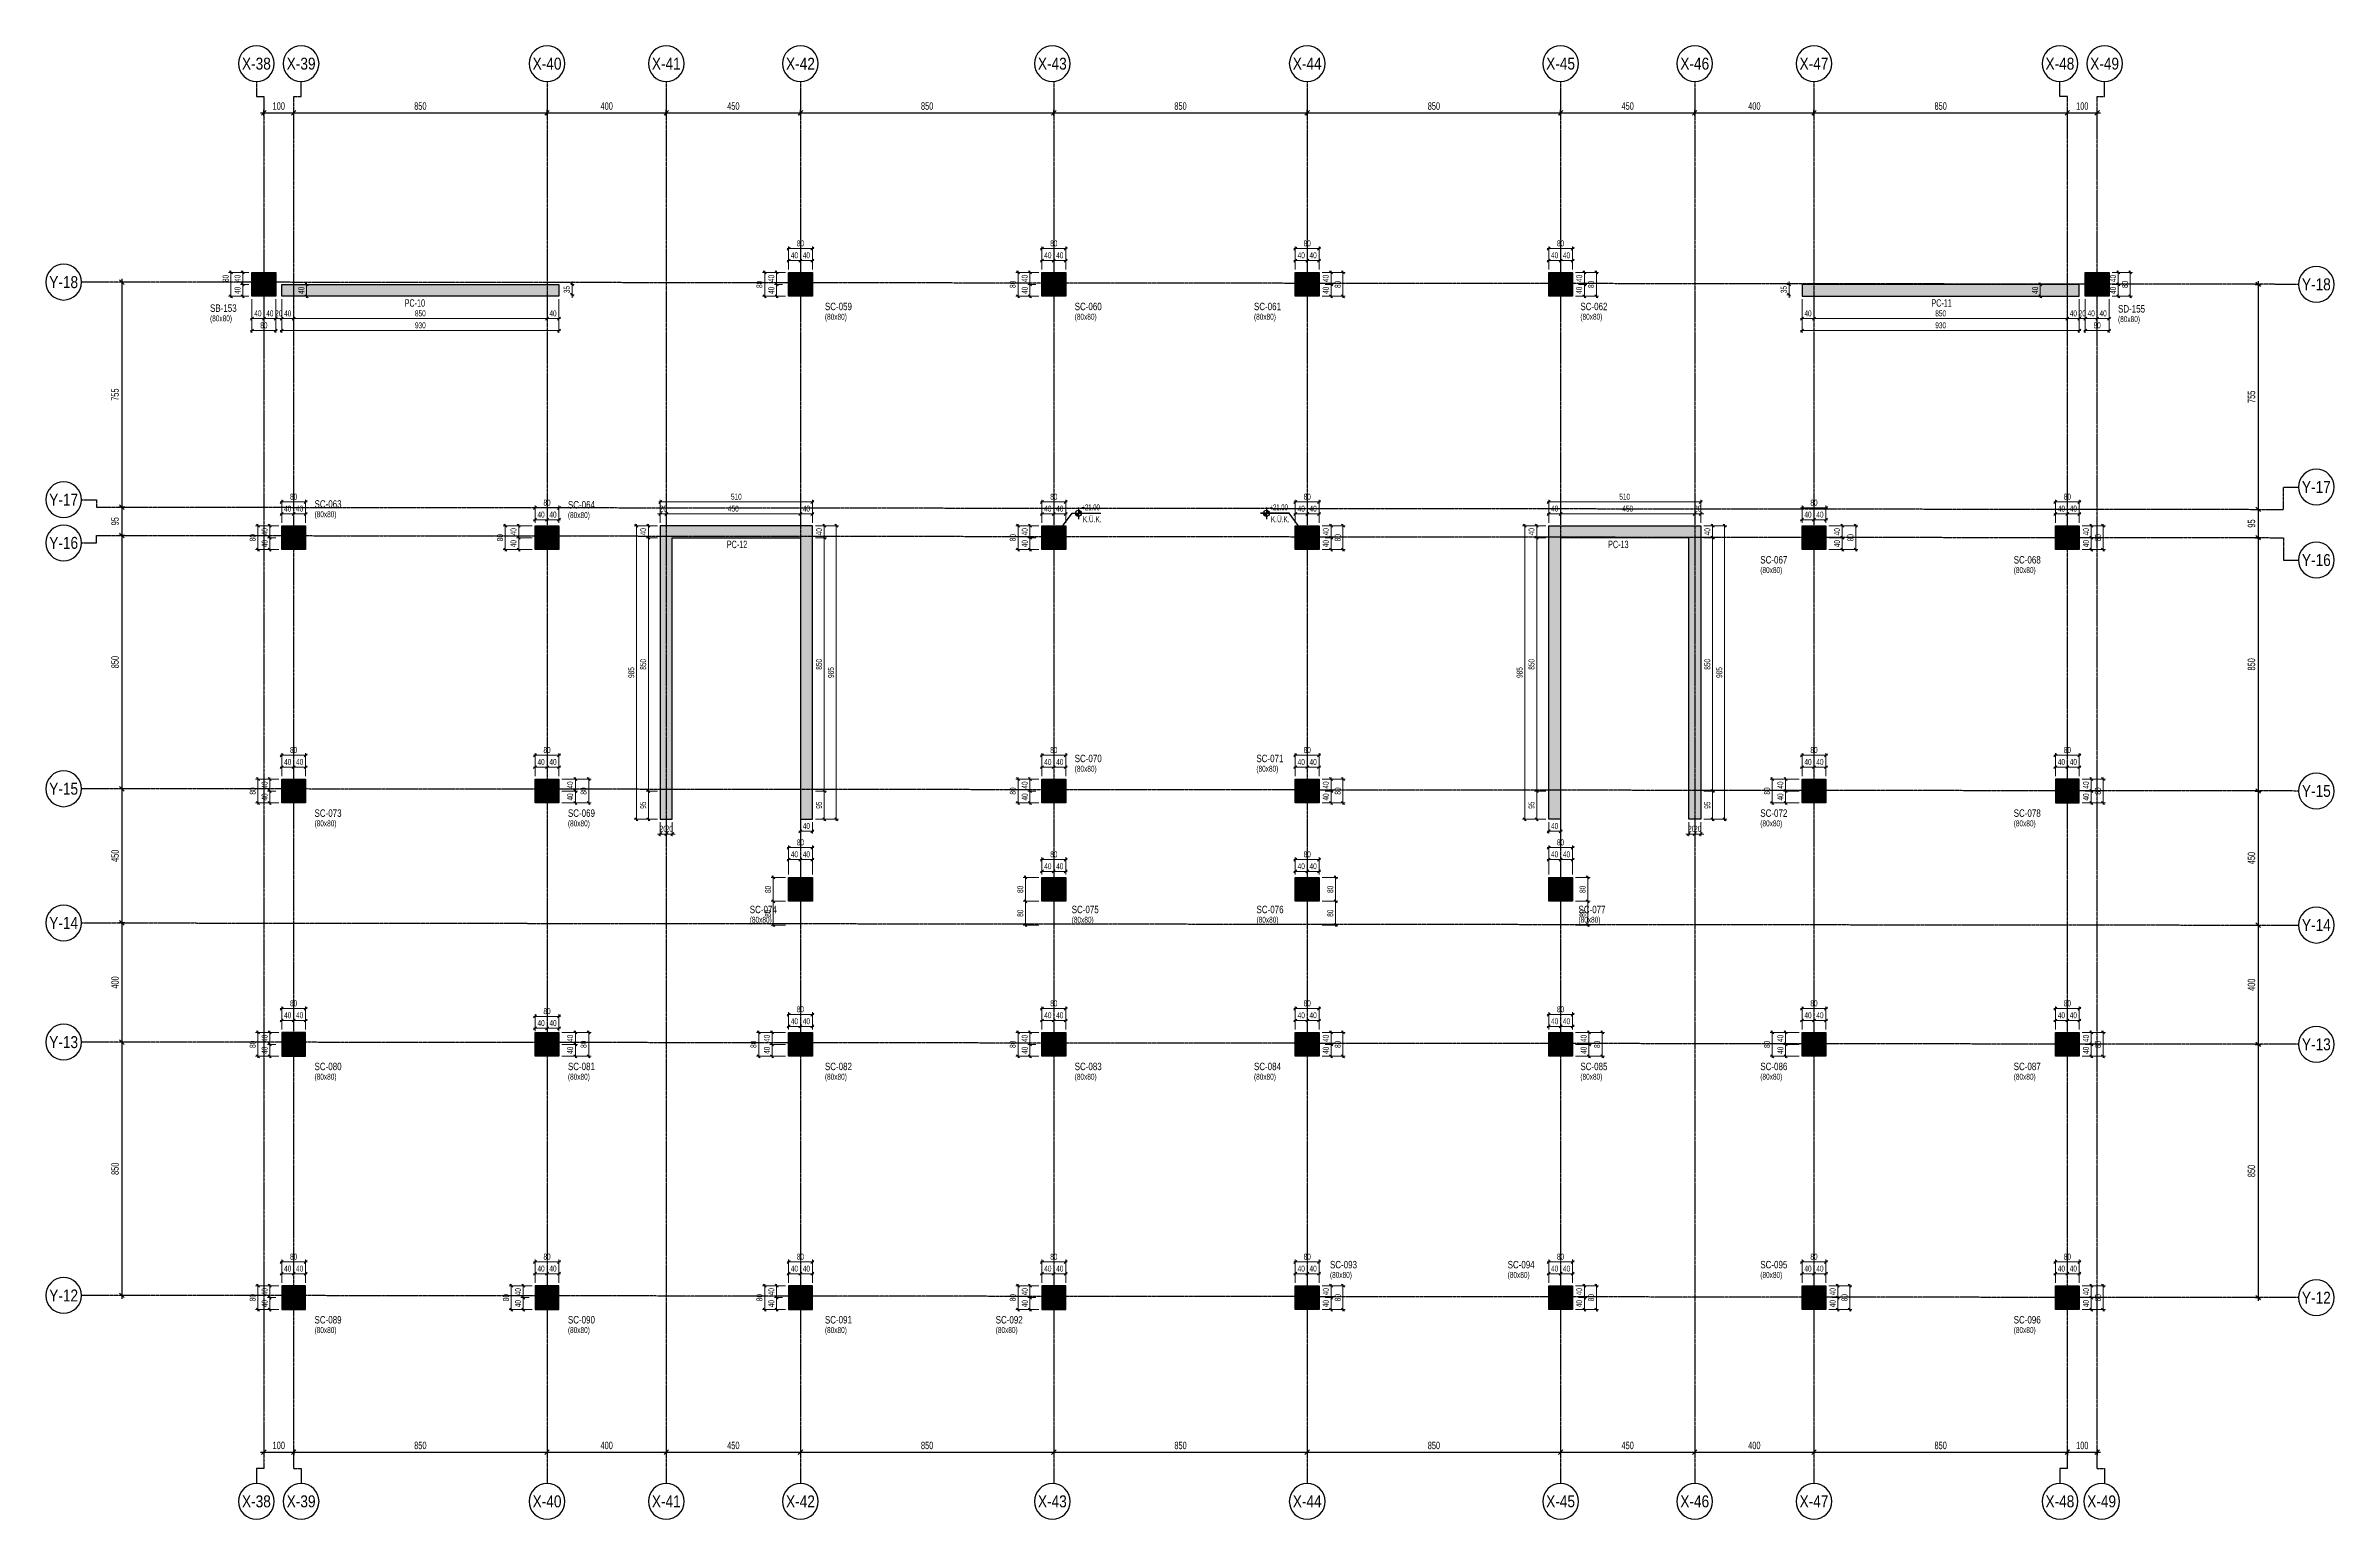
# Model space of a CAD drawing. Header units: millimetres. Extents: x -832 to 6845, y -750 to 4194.
import ezdxf
from ezdxf.enums import TextEntityAlignment as Align

# ---------------------------------------------------------------- set-up
doc = ezdxf.new("R2010")
doc.units = ezdxf.units.MM
doc.header["$LTSCALE"] = 100
doc.header["$PDSIZE"] = -100
doc.linetypes.add('DASHDOT', pattern=[2.4, 2, -0.2, 0, -0.2])
for name, color, linetype in [('1_ULK', 254, 'Continuous'), ('2_ULK', 105, 'Continuous'), ('AKS BALON_ULK', 9, 'Continuous'), ('AKS YAZI_ULK', 20, 'Continuous'), ('AKS_ULK', 8, 'DASHDOT'), ('H_STR_Betonarme', 4, 'Continuous'), ('KOLON-PERDE CEKIRDEK_ULK', 4, 'Continuous'), ('KOT_ULK', 7, 'Continuous'), ('OLCU DIS_ULK', 7, 'Continuous'), ('TARAMA SOLID_ULK', 251, 'Continuous')]:
    doc.layers.add(name, color=color, linetype=linetype)
for name, color, linetype, lineweight in [('KOLON BOYUT_ULK', 255, 'Continuous', 13), ('KOLON ISIM_ULK', 91, 'Continuous', 13), ('OLCU IC_ULK', 146, 'Continuous', 18), ('PERDE ISIM_ULK', 153, 'Continuous', 13), ('TARIF OK_ULK', 244, 'Continuous', 5)]:
    doc.layers.add(name, color=color, linetype=linetype, lineweight=lineweight)
doc.styles.add('ULK-SIMPLXTW.shx', font='ARIALN.TTF')
doc.styles.add('ulkr-simplxtw.shx', font='ulkr-simplxtw.shx', dxfattribs={"width": 0.65})
doc.dimstyles.new('1-100-DIS_ULK', dxfattribs={"dimscale": 100, "dimtxt": 0.25, "dimasz": 0.15, "dimexe": 0.1, "dimexo": 0.1, "dimgap": 0.1, "dimtad": 1, "dimdec": 0, "dimzin": 9, "dimdsep": 46, "dimtxsty": 'ulkr-simplxtw.shx', "dimblk": 'OBLIQUE', "dimcen": 0.1, "dimdle": 0.11, "dimclrd": 256, "dimclre": 256, "dimclrt": 3, "dimadec": 0, "dimazin": 0, "dimtfac": 1, "dimtdec": 0, "dimtix": 1, "dimtmove": 1, "dimatfit": 3, "dimldrblk": 'OBLIQUE', "dimfxl": 1, "dimtolj": 1, "dimtzin": 12, "dimarcsym": 0})
doc.dimstyles.new('1-100-IC_ULK', dxfattribs={"dimscale": 10, "dimtxt": 2, "dimasz": 1, "dimexe": 0.75, "dimexo": 1, "dimgap": 0.75, "dimtad": 1, "dimdec": 1, "dimzin": 9, "dimdsep": 46, "dimtxsty": 'ulkr-simplxtw.shx', "dimblk": 'OBLIQUE', "dimcen": 0.1, "dimdle": 0.5, "dimclrd": 146, "dimclre": 146, "dimclrt": 2, "dimadec": 0, "dimazin": 2, "dimtfac": 1, "dimtdec": 1, "dimtix": 1, "dimtmove": 2, "dimatfit": 3, "dimldrblk": 'OBLIQUE', "dimfxl": 1, "dimtolj": 1, "dimtzin": 0, "dimlwd": -1, "dimlwe": -1, "dimarcsym": 0})
doc.dimstyles.new('JSM LIMITS 100(MM)', dxfattribs={"dimscale": 100, "dimtxt": 2, "dimasz": 2.5, "dimexe": 0, "dimexo": 3, "dimgap": 0.41, "dimtad": 1, "dimdec": 0, "dimdsep": 46, "dimtxsty": 'ulkr-simplxtw.shx', "dimblk": 'AR', "dimcen": 0.9, "dimdle": 2, "dimse1": 1, "dimse2": 1, "dimclrd": 256, "dimclre": 1, "dimclrt": 33, "dimadec": 0, "dimazin": 0, "dimtfac": 0.9, "dimtdec": 0, "dimtmove": 0, "dimatfit": 3, "dimfxl": 0, "dimtolj": 1, "dimtzin": 0, "dimarcsym": 0})

# ---------------------------------------------------------------- blocks, each defined once
blk = doc.blocks.new('AKS SEMBOL_ULK')
at = {"layer": 'AKS BALON_ULK', "linetype": 'ByBlock'}
blk.add_circle((0, -41.2), 60, dxfattribs=at)
at = {"layer": 'AKS YAZI_ULK', "style": 'ULK-SIMPLXTW.shx'}
blk.add_attdef('1', text='', height=40, dxfattribs=at).set_placement((0, -41.2), align=Align.MIDDLE)
blk = doc.blocks.new('_Oblique')
at = {"color": 0, "linetype": 'ByBlock', "lineweight": -2}
blk.add_line((-0.5, -0.5), (0.5, 0.5), dxfattribs=at)
blk = doc.blocks.new('*D930')
at = {"layer": 'Defpoints', "color": 0, "transparency": 16777216}
for p in [(6570.2, 3393.2), (6570.2, 2638.2), (6590.2, 2638.2)]:
    blk.add_point(p, dxfattribs=at)
at = {"layer": 'OLCU DIS_ULK', "lineweight": -2, "transparency": 16777216}
for p, q in [((6580.2, 3393.2), (6600.2, 3393.2)), ((6590.2, 3404.2), (6590.2, 2627.2)), ((6580.2, 2638.2), (6600.2, 2638.2))]:
    blk.add_line(p, q, dxfattribs=at)
at = {"layer": 'OLCU DIS_ULK', "lineweight": -2, "transparency": 16777216, "xscale": 15, "yscale": 15, "zscale": 15}
for p, rotation in [((6590.2, 3393.2), 90), ((6590.2, 2638.2), 270)]:
    blk.add_blockref('_Oblique', p, dxfattribs=dict(at, rotation=rotation))
at = {"layer": 'OLCU DIS_ULK', "color": 3, "transparency": 16777216, "insert": (6567.7, 3015.7), "char_height": 25, "attachment_point": 5, "rotation": 90, "style": 'ulkr-simplxtw.shx'}
blk.add_mtext('\\A1;755', dxfattribs=at)
blk = doc.blocks.new('*D931')
at = {"layer": 'Defpoints', "color": 0, "transparency": 16777216}
for p in [(6570.2, 1693.2), (6570.2, 1243.2), (6590.2, 1243.2)]:
    blk.add_point(p, dxfattribs=at)
at = {"layer": 'OLCU DIS_ULK', "lineweight": -2, "transparency": 16777216}
for p, q in [((6580.2, 1693.2), (6600.2, 1693.2)), ((6590.2, 1704.2), (6590.2, 1232.2)), ((6580.2, 1243.2), (6600.2, 1243.2))]:
    blk.add_line(p, q, dxfattribs=at)
at = {"layer": 'OLCU DIS_ULK', "lineweight": -2, "transparency": 16777216, "xscale": 15, "yscale": 15, "zscale": 15}
for p, rotation in [((6590.2, 1693.2), 90), ((6590.2, 1243.2), 270)]:
    blk.add_blockref('_Oblique', p, dxfattribs=dict(at, rotation=rotation))
at = {"layer": 'OLCU DIS_ULK', "color": 3, "transparency": 16777216, "insert": (6567.7, 1468.2), "char_height": 25, "attachment_point": 5, "rotation": 90, "style": 'ulkr-simplxtw.shx'}
blk.add_mtext('\\A1;450', dxfattribs=at)
blk = doc.blocks.new('*D932')
at = {"layer": 'Defpoints', "color": 0, "transparency": 16777216}
for p in [(6570.2, 2638.2), (6570.2, 2543.2), (6590.2, 2543.2)]:
    blk.add_point(p, dxfattribs=at)
at = {"layer": 'OLCU DIS_ULK', "lineweight": -2, "transparency": 16777216}
for p, q in [((6580.2, 2638.2), (6600.2, 2638.2)), ((6590.2, 2649.2), (6590.2, 2532.2)), ((6580.2, 2543.2), (6600.2, 2543.2))]:
    blk.add_line(p, q, dxfattribs=at)
at = {"layer": 'OLCU DIS_ULK', "lineweight": -2, "transparency": 16777216, "xscale": 15, "yscale": 15, "zscale": 15}
for p, rotation in [((6590.2, 2638.2), 90), ((6590.2, 2543.2), 270)]:
    blk.add_blockref('_Oblique', p, dxfattribs=dict(at, rotation=rotation))
at = {"layer": 'OLCU DIS_ULK', "color": 3, "transparency": 16777216, "insert": (6567.7, 2590.7), "char_height": 25, "attachment_point": 5, "rotation": 90, "style": 'ulkr-simplxtw.shx'}
blk.add_mtext('\\A1;95', dxfattribs=at)
blk = doc.blocks.new('*D933')
at = {"layer": 'Defpoints', "color": 0, "transparency": 16777216}
for p in [(6570.2, 2543.2), (6570.2, 1693.2), (6590.2, 1693.2)]:
    blk.add_point(p, dxfattribs=at)
at = {"layer": 'OLCU DIS_ULK', "lineweight": -2, "transparency": 16777216}
for p, q in [((6580.2, 2543.2), (6600.2, 2543.2)), ((6590.2, 2554.2), (6590.2, 1682.2)), ((6580.2, 1693.2), (6600.2, 1693.2))]:
    blk.add_line(p, q, dxfattribs=at)
at = {"layer": 'OLCU DIS_ULK', "lineweight": -2, "transparency": 16777216, "xscale": 15, "yscale": 15, "zscale": 15}
for p, rotation in [((6590.2, 2543.2), 90), ((6590.2, 1693.2), 270)]:
    blk.add_blockref('_Oblique', p, dxfattribs=dict(at, rotation=rotation))
at = {"layer": 'OLCU DIS_ULK', "color": 3, "transparency": 16777216, "insert": (6567.7, 2118.2), "char_height": 25, "attachment_point": 5, "rotation": 90, "style": 'ulkr-simplxtw.shx'}
blk.add_mtext('\\A1;850', dxfattribs=at)
blk = doc.blocks.new('*D934')
at = {"layer": 'Defpoints', "color": 0, "transparency": 16777216}
for p in [(6570.2, 843.2), (6570.2, -6.8), (6590.2, -6.8)]:
    blk.add_point(p, dxfattribs=at)
at = {"layer": 'OLCU DIS_ULK', "lineweight": -2, "transparency": 16777216}
for p, q in [((6590.2, 854.2), (6590.2, -17.8)), ((6580.2, 843.2), (6600.2, 843.2)), ((6580.2, -6.8), (6600.2, -6.8))]:
    blk.add_line(p, q, dxfattribs=at)
at = {"layer": 'OLCU DIS_ULK', "lineweight": -2, "transparency": 16777216, "xscale": 15, "yscale": 15, "zscale": 15}
for p, rotation in [((6590.2, 843.2), 90), ((6590.2, -6.8), 270)]:
    blk.add_blockref('_Oblique', p, dxfattribs=dict(at, rotation=rotation))
at = {"layer": 'OLCU DIS_ULK', "color": 3, "transparency": 16777216, "insert": (6567.7, 418.2), "char_height": 25, "attachment_point": 5, "rotation": 90, "style": 'ulkr-simplxtw.shx'}
blk.add_mtext('\\A1;850', dxfattribs=at)
blk = doc.blocks.new('*D935')
at = {"layer": 'Defpoints', "color": 0, "transparency": 16777216}
for p in [(6570.2, 1243.2), (6570.2, 843.2), (6590.2, 843.2)]:
    blk.add_point(p, dxfattribs=at)
at = {"layer": 'OLCU DIS_ULK', "lineweight": -2, "transparency": 16777216}
for p, q in [((6580.2, 1243.2), (6600.2, 1243.2)), ((6590.2, 1254.2), (6590.2, 832.2)), ((6580.2, 843.2), (6600.2, 843.2))]:
    blk.add_line(p, q, dxfattribs=at)
at = {"layer": 'OLCU DIS_ULK', "lineweight": -2, "transparency": 16777216, "xscale": 15, "yscale": 15, "zscale": 15}
for p, rotation in [((6590.2, 1243.2), 90), ((6590.2, 843.2), 270)]:
    blk.add_blockref('_Oblique', p, dxfattribs=dict(at, rotation=rotation))
at = {"layer": 'OLCU DIS_ULK', "color": 3, "transparency": 16777216, "insert": (6567.7, 1043.2), "char_height": 25, "attachment_point": 5, "rotation": 90, "style": 'ulkr-simplxtw.shx'}
blk.add_mtext('\\A1;400', dxfattribs=at)
blk = doc.blocks.new('*D936')
at = {"layer": 'Defpoints', "color": 0, "transparency": 16777216}
for p in [(-100, 3948.8), (0, 3968.8), (0, 3948.8)]:
    blk.add_point(p, dxfattribs=at)
at = {"layer": 'OLCU DIS_ULK', "lineweight": -2, "transparency": 16777216}
for p, q in [((-111, 3968.8), (11, 3968.8)), ((-100, 3958.8), (-100, 3978.8)), ((0, 3958.8), (0, 3978.8))]:
    blk.add_line(p, q, dxfattribs=at)
at = {"layer": 'OLCU DIS_ULK', "lineweight": -2, "transparency": 16777216, "xscale": 15, "yscale": 15, "zscale": 15, "rotation": 180}
blk.add_blockref('_Oblique', (-100, 3968.8), dxfattribs=at)
at = {"layer": 'OLCU DIS_ULK', "lineweight": -2, "transparency": 16777216, "xscale": 15, "yscale": 15, "zscale": 15}
blk.add_blockref('_Oblique', (0, 3968.8), dxfattribs=at)
at = {"layer": 'OLCU DIS_ULK', "color": 3, "transparency": 16777216, "insert": (-50, 3991.3), "char_height": 25, "attachment_point": 5, "style": 'ulkr-simplxtw.shx'}
blk.add_mtext('\\A1;100', dxfattribs=at)
blk = doc.blocks.new('*D937')
at = {"layer": 'Defpoints', "color": 0, "transparency": 16777216}
for p in [(0, 3948.8), (850, 3968.8), (850, 3948.8)]:
    blk.add_point(p, dxfattribs=at)
at = {"layer": 'OLCU DIS_ULK', "lineweight": -2, "transparency": 16777216}
for p, q in [((-11, 3968.8), (861, 3968.8)), ((0, 3958.8), (0, 3978.8)), ((850, 3958.8), (850, 3978.8))]:
    blk.add_line(p, q, dxfattribs=at)
at = {"layer": 'OLCU DIS_ULK', "lineweight": -2, "transparency": 16777216, "xscale": 15, "yscale": 15, "zscale": 15, "rotation": 180}
blk.add_blockref('_Oblique', (0, 3968.8), dxfattribs=at)
at = {"layer": 'OLCU DIS_ULK', "lineweight": -2, "transparency": 16777216, "xscale": 15, "yscale": 15, "zscale": 15}
blk.add_blockref('_Oblique', (850, 3968.8), dxfattribs=at)
at = {"layer": 'OLCU DIS_ULK', "color": 3, "transparency": 16777216, "insert": (425, 3991.3), "char_height": 25, "attachment_point": 5, "style": 'ulkr-simplxtw.shx'}
blk.add_mtext('\\A1;850', dxfattribs=at)
blk = doc.blocks.new('*D938')
at = {"layer": 'Defpoints', "color": 0, "transparency": 16777216}
for p in [(850, 3948.8), (1250, 3968.8), (1250, 3948.8)]:
    blk.add_point(p, dxfattribs=at)
at = {"layer": 'OLCU DIS_ULK', "lineweight": -2, "transparency": 16777216}
for p, q in [((839, 3968.8), (1261, 3968.8)), ((850, 3958.8), (850, 3978.8)), ((1250, 3958.8), (1250, 3978.8))]:
    blk.add_line(p, q, dxfattribs=at)
at = {"layer": 'OLCU DIS_ULK', "lineweight": -2, "transparency": 16777216, "xscale": 15, "yscale": 15, "zscale": 15, "rotation": 180}
blk.add_blockref('_Oblique', (850, 3968.8), dxfattribs=at)
at = {"layer": 'OLCU DIS_ULK', "lineweight": -2, "transparency": 16777216, "xscale": 15, "yscale": 15, "zscale": 15}
blk.add_blockref('_Oblique', (1250, 3968.8), dxfattribs=at)
at = {"layer": 'OLCU DIS_ULK', "color": 3, "transparency": 16777216, "insert": (1050, 3991.3), "char_height": 25, "attachment_point": 5, "style": 'ulkr-simplxtw.shx'}
blk.add_mtext('\\A1;400', dxfattribs=at)
blk = doc.blocks.new('*D939')
at = {"layer": 'Defpoints', "color": 0, "transparency": 16777216}
for p in [(1700, 3948.8), (2550, 3968.8), (2550, 3948.8)]:
    blk.add_point(p, dxfattribs=at)
at = {"layer": 'OLCU DIS_ULK', "lineweight": -2, "transparency": 16777216}
for p, q in [((1689, 3968.8), (2561, 3968.8)), ((1700, 3958.8), (1700, 3978.8)), ((2550, 3958.8), (2550, 3978.8))]:
    blk.add_line(p, q, dxfattribs=at)
at = {"layer": 'OLCU DIS_ULK', "lineweight": -2, "transparency": 16777216, "xscale": 15, "yscale": 15, "zscale": 15, "rotation": 180}
blk.add_blockref('_Oblique', (1700, 3968.8), dxfattribs=at)
at = {"layer": 'OLCU DIS_ULK', "lineweight": -2, "transparency": 16777216, "xscale": 15, "yscale": 15, "zscale": 15}
blk.add_blockref('_Oblique', (2550, 3968.8), dxfattribs=at)
at = {"layer": 'OLCU DIS_ULK', "color": 3, "transparency": 16777216, "insert": (2125, 3991.3), "char_height": 25, "attachment_point": 5, "style": 'ulkr-simplxtw.shx'}
blk.add_mtext('\\A1;850', dxfattribs=at)
blk = doc.blocks.new('*D940')
at = {"layer": 'Defpoints', "color": 0, "transparency": 16777216}
for p in [(2550, 3948.8), (3400, 3968.8), (3400, 3948.8)]:
    blk.add_point(p, dxfattribs=at)
at = {"layer": 'OLCU DIS_ULK', "lineweight": -2, "transparency": 16777216}
for p, q in [((2539, 3968.8), (3411, 3968.8)), ((2550, 3958.8), (2550, 3978.8)), ((3400, 3958.8), (3400, 3978.8))]:
    blk.add_line(p, q, dxfattribs=at)
at = {"layer": 'OLCU DIS_ULK', "lineweight": -2, "transparency": 16777216, "xscale": 15, "yscale": 15, "zscale": 15, "rotation": 180}
blk.add_blockref('_Oblique', (2550, 3968.8), dxfattribs=at)
at = {"layer": 'OLCU DIS_ULK', "lineweight": -2, "transparency": 16777216, "xscale": 15, "yscale": 15, "zscale": 15}
blk.add_blockref('_Oblique', (3400, 3968.8), dxfattribs=at)
at = {"layer": 'OLCU DIS_ULK', "color": 3, "transparency": 16777216, "insert": (2975, 3991.3), "char_height": 25, "attachment_point": 5, "style": 'ulkr-simplxtw.shx'}
blk.add_mtext('\\A1;850', dxfattribs=at)
blk = doc.blocks.new('*D941')
at = {"layer": 'Defpoints', "color": 0, "transparency": 16777216}
for p in [(3400, 3948.8), (4250, 3968.8), (4250, 3948.8)]:
    blk.add_point(p, dxfattribs=at)
at = {"layer": 'OLCU DIS_ULK', "lineweight": -2, "transparency": 16777216}
for p, q in [((3389, 3968.8), (4261, 3968.8)), ((3400, 3958.8), (3400, 3978.8)), ((4250, 3958.8), (4250, 3978.8))]:
    blk.add_line(p, q, dxfattribs=at)
at = {"layer": 'OLCU DIS_ULK', "lineweight": -2, "transparency": 16777216, "xscale": 15, "yscale": 15, "zscale": 15, "rotation": 180}
blk.add_blockref('_Oblique', (3400, 3968.8), dxfattribs=at)
at = {"layer": 'OLCU DIS_ULK', "lineweight": -2, "transparency": 16777216, "xscale": 15, "yscale": 15, "zscale": 15}
blk.add_blockref('_Oblique', (4250, 3968.8), dxfattribs=at)
at = {"layer": 'OLCU DIS_ULK', "color": 3, "transparency": 16777216, "insert": (3825, 3991.3), "char_height": 25, "attachment_point": 5, "style": 'ulkr-simplxtw.shx'}
blk.add_mtext('\\A1;850', dxfattribs=at)
blk = doc.blocks.new('*D942')
at = {"layer": 'Defpoints', "color": 0, "transparency": 16777216}
for p in [(4250, 3948.8), (4700, 3968.8), (4700, 3948.8)]:
    blk.add_point(p, dxfattribs=at)
at = {"layer": 'OLCU DIS_ULK', "lineweight": -2, "transparency": 16777216}
for p, q in [((4239, 3968.8), (4711, 3968.8)), ((4250, 3958.8), (4250, 3978.8)), ((4700, 3958.8), (4700, 3978.8))]:
    blk.add_line(p, q, dxfattribs=at)
at = {"layer": 'OLCU DIS_ULK', "lineweight": -2, "transparency": 16777216, "xscale": 15, "yscale": 15, "zscale": 15, "rotation": 180}
blk.add_blockref('_Oblique', (4250, 3968.8), dxfattribs=at)
at = {"layer": 'OLCU DIS_ULK', "lineweight": -2, "transparency": 16777216, "xscale": 15, "yscale": 15, "zscale": 15}
blk.add_blockref('_Oblique', (4700, 3968.8), dxfattribs=at)
at = {"layer": 'OLCU DIS_ULK', "color": 3, "transparency": 16777216, "insert": (4475, 3991.3), "char_height": 25, "attachment_point": 5, "style": 'ulkr-simplxtw.shx'}
blk.add_mtext('\\A1;450', dxfattribs=at)
blk = doc.blocks.new('*D943')
at = {"layer": 'Defpoints', "color": 0, "transparency": 16777216}
for p in [(4700, 3948.8), (5100, 3968.8), (5100, 3948.8)]:
    blk.add_point(p, dxfattribs=at)
at = {"layer": 'OLCU DIS_ULK', "lineweight": -2, "transparency": 16777216}
for p, q in [((4689, 3968.8), (5111, 3968.8)), ((4700, 3958.8), (4700, 3978.8)), ((5100, 3958.8), (5100, 3978.8))]:
    blk.add_line(p, q, dxfattribs=at)
at = {"layer": 'OLCU DIS_ULK', "lineweight": -2, "transparency": 16777216, "xscale": 15, "yscale": 15, "zscale": 15, "rotation": 180}
blk.add_blockref('_Oblique', (4700, 3968.8), dxfattribs=at)
at = {"layer": 'OLCU DIS_ULK', "lineweight": -2, "transparency": 16777216, "xscale": 15, "yscale": 15, "zscale": 15}
blk.add_blockref('_Oblique', (5100, 3968.8), dxfattribs=at)
at = {"layer": 'OLCU DIS_ULK', "color": 3, "transparency": 16777216, "insert": (4900, 3991.3), "char_height": 25, "attachment_point": 5, "style": 'ulkr-simplxtw.shx'}
blk.add_mtext('\\A1;400', dxfattribs=at)
blk = doc.blocks.new('*D944')
at = {"layer": 'Defpoints', "color": 0, "transparency": 16777216}
for p in [(5100, 3948.8), (5950, 3968.8), (5950, 3948.8)]:
    blk.add_point(p, dxfattribs=at)
at = {"layer": 'OLCU DIS_ULK', "lineweight": -2, "transparency": 16777216}
for p, q in [((5089, 3968.8), (5961, 3968.8)), ((5100, 3958.8), (5100, 3978.8)), ((5950, 3958.8), (5950, 3978.8))]:
    blk.add_line(p, q, dxfattribs=at)
at = {"layer": 'OLCU DIS_ULK', "lineweight": -2, "transparency": 16777216, "xscale": 15, "yscale": 15, "zscale": 15, "rotation": 180}
blk.add_blockref('_Oblique', (5100, 3968.8), dxfattribs=at)
at = {"layer": 'OLCU DIS_ULK', "lineweight": -2, "transparency": 16777216, "xscale": 15, "yscale": 15, "zscale": 15}
blk.add_blockref('_Oblique', (5950, 3968.8), dxfattribs=at)
at = {"layer": 'OLCU DIS_ULK', "color": 3, "transparency": 16777216, "insert": (5525, 3991.3), "char_height": 25, "attachment_point": 5, "style": 'ulkr-simplxtw.shx'}
blk.add_mtext('\\A1;850', dxfattribs=at)
blk = doc.blocks.new('*D945')
at = {"layer": 'Defpoints', "color": 0, "transparency": 16777216}
for p in [(5950, 3948.8), (6050, 3968.8), (6050, 3948.8)]:
    blk.add_point(p, dxfattribs=at)
at = {"layer": 'OLCU DIS_ULK', "lineweight": -2, "transparency": 16777216}
for p, q in [((5939, 3968.8), (6061, 3968.8)), ((5950, 3958.8), (5950, 3978.8)), ((6050, 3958.8), (6050, 3978.8))]:
    blk.add_line(p, q, dxfattribs=at)
at = {"layer": 'OLCU DIS_ULK', "lineweight": -2, "transparency": 16777216, "xscale": 15, "yscale": 15, "zscale": 15, "rotation": 180}
blk.add_blockref('_Oblique', (5950, 3968.8), dxfattribs=at)
at = {"layer": 'OLCU DIS_ULK', "lineweight": -2, "transparency": 16777216, "xscale": 15, "yscale": 15, "zscale": 15}
blk.add_blockref('_Oblique', (6050, 3968.8), dxfattribs=at)
at = {"layer": 'OLCU DIS_ULK', "color": 3, "transparency": 16777216, "insert": (6000, 3991.3), "char_height": 25, "attachment_point": 5, "style": 'ulkr-simplxtw.shx'}
blk.add_mtext('\\A1;100', dxfattribs=at)
blk = doc.blocks.new('*D946')
at = {"layer": 'Defpoints', "color": 0, "transparency": 16777216}
for p in [(0, -505.3), (850, -505.3), (850, -525.3)]:
    blk.add_point(p, dxfattribs=at)
at = {"layer": 'OLCU DIS_ULK', "lineweight": -2, "transparency": 16777216}
for p, q in [((-11, -525.3), (861, -525.3)), ((0, -515.3), (0, -535.3)), ((850, -515.3), (850, -535.3))]:
    blk.add_line(p, q, dxfattribs=at)
at = {"layer": 'OLCU DIS_ULK', "lineweight": -2, "transparency": 16777216, "xscale": 15, "yscale": 15, "zscale": 15, "rotation": 180}
blk.add_blockref('_Oblique', (0, -525.3), dxfattribs=at)
at = {"layer": 'OLCU DIS_ULK', "lineweight": -2, "transparency": 16777216, "xscale": 15, "yscale": 15, "zscale": 15}
blk.add_blockref('_Oblique', (850, -525.3), dxfattribs=at)
at = {"layer": 'OLCU DIS_ULK', "color": 3, "transparency": 16777216, "insert": (425, -502.8), "char_height": 25, "attachment_point": 5, "style": 'ulkr-simplxtw.shx'}
blk.add_mtext('\\A1;850', dxfattribs=at)
blk = doc.blocks.new('*D947')
at = {"layer": 'Defpoints', "color": 0, "transparency": 16777216}
for p in [(5950, -505.3), (6050, -505.3), (6050, -525.3)]:
    blk.add_point(p, dxfattribs=at)
at = {"layer": 'OLCU DIS_ULK', "lineweight": -2, "transparency": 16777216}
for p, q in [((5939, -525.3), (6061, -525.3)), ((5950, -515.3), (5950, -535.3)), ((6050, -515.3), (6050, -535.3))]:
    blk.add_line(p, q, dxfattribs=at)
at = {"layer": 'OLCU DIS_ULK', "lineweight": -2, "transparency": 16777216, "xscale": 15, "yscale": 15, "zscale": 15, "rotation": 180}
blk.add_blockref('_Oblique', (5950, -525.3), dxfattribs=at)
at = {"layer": 'OLCU DIS_ULK', "lineweight": -2, "transparency": 16777216, "xscale": 15, "yscale": 15, "zscale": 15}
blk.add_blockref('_Oblique', (6050, -525.3), dxfattribs=at)
at = {"layer": 'OLCU DIS_ULK', "color": 3, "transparency": 16777216, "insert": (6000, -502.8), "char_height": 25, "attachment_point": 5, "style": 'ulkr-simplxtw.shx'}
blk.add_mtext('\\A1;100', dxfattribs=at)
blk = doc.blocks.new('*D948')
at = {"layer": 'Defpoints', "color": 0, "transparency": 16777216}
for p in [(2550, -505.3), (3400, -505.3), (3400, -525.3)]:
    blk.add_point(p, dxfattribs=at)
at = {"layer": 'OLCU DIS_ULK', "lineweight": -2, "transparency": 16777216}
for p, q in [((2539, -525.3), (3411, -525.3)), ((2550, -515.3), (2550, -535.3)), ((3400, -515.3), (3400, -535.3))]:
    blk.add_line(p, q, dxfattribs=at)
at = {"layer": 'OLCU DIS_ULK', "lineweight": -2, "transparency": 16777216, "xscale": 15, "yscale": 15, "zscale": 15, "rotation": 180}
blk.add_blockref('_Oblique', (2550, -525.3), dxfattribs=at)
at = {"layer": 'OLCU DIS_ULK', "lineweight": -2, "transparency": 16777216, "xscale": 15, "yscale": 15, "zscale": 15}
blk.add_blockref('_Oblique', (3400, -525.3), dxfattribs=at)
at = {"layer": 'OLCU DIS_ULK', "color": 3, "transparency": 16777216, "insert": (2975, -502.8), "char_height": 25, "attachment_point": 5, "style": 'ulkr-simplxtw.shx'}
blk.add_mtext('\\A1;850', dxfattribs=at)
blk = doc.blocks.new('*D949')
at = {"layer": 'Defpoints', "color": 0, "transparency": 16777216}
for p in [(-100, -505.3), (0, -505.3), (0, -525.3)]:
    blk.add_point(p, dxfattribs=at)
at = {"layer": 'OLCU DIS_ULK', "lineweight": -2, "transparency": 16777216}
for p, q in [((-111, -525.3), (11, -525.3)), ((-100, -515.3), (-100, -535.3)), ((0, -515.3), (0, -535.3))]:
    blk.add_line(p, q, dxfattribs=at)
at = {"layer": 'OLCU DIS_ULK', "lineweight": -2, "transparency": 16777216, "xscale": 15, "yscale": 15, "zscale": 15, "rotation": 180}
blk.add_blockref('_Oblique', (-100, -525.3), dxfattribs=at)
at = {"layer": 'OLCU DIS_ULK', "lineweight": -2, "transparency": 16777216, "xscale": 15, "yscale": 15, "zscale": 15}
blk.add_blockref('_Oblique', (0, -525.3), dxfattribs=at)
at = {"layer": 'OLCU DIS_ULK', "color": 3, "transparency": 16777216, "insert": (-50, -502.8), "char_height": 25, "attachment_point": 5, "style": 'ulkr-simplxtw.shx'}
blk.add_mtext('\\A1;100', dxfattribs=at)
blk = doc.blocks.new('*D950')
at = {"layer": 'Defpoints', "color": 0, "transparency": 16777216}
for p in [(1700, -505.3), (2550, -505.3), (2550, -525.3)]:
    blk.add_point(p, dxfattribs=at)
at = {"layer": 'OLCU DIS_ULK', "lineweight": -2, "transparency": 16777216}
for p, q in [((1689, -525.3), (2561, -525.3)), ((1700, -515.3), (1700, -535.3)), ((2550, -515.3), (2550, -535.3))]:
    blk.add_line(p, q, dxfattribs=at)
at = {"layer": 'OLCU DIS_ULK', "lineweight": -2, "transparency": 16777216, "xscale": 15, "yscale": 15, "zscale": 15, "rotation": 180}
blk.add_blockref('_Oblique', (1700, -525.3), dxfattribs=at)
at = {"layer": 'OLCU DIS_ULK', "lineweight": -2, "transparency": 16777216, "xscale": 15, "yscale": 15, "zscale": 15}
blk.add_blockref('_Oblique', (2550, -525.3), dxfattribs=at)
at = {"layer": 'OLCU DIS_ULK', "color": 3, "transparency": 16777216, "insert": (2125, -502.8), "char_height": 25, "attachment_point": 5, "style": 'ulkr-simplxtw.shx'}
blk.add_mtext('\\A1;850', dxfattribs=at)
blk = doc.blocks.new('*D951')
at = {"layer": 'Defpoints', "color": 0, "transparency": 16777216}
for p in [(3400, -505.3), (4250, -505.3), (4250, -525.3)]:
    blk.add_point(p, dxfattribs=at)
at = {"layer": 'OLCU DIS_ULK', "lineweight": -2, "transparency": 16777216}
for p, q in [((3389, -525.3), (4261, -525.3)), ((3400, -515.3), (3400, -535.3)), ((4250, -515.3), (4250, -535.3))]:
    blk.add_line(p, q, dxfattribs=at)
at = {"layer": 'OLCU DIS_ULK', "lineweight": -2, "transparency": 16777216, "xscale": 15, "yscale": 15, "zscale": 15, "rotation": 180}
blk.add_blockref('_Oblique', (3400, -525.3), dxfattribs=at)
at = {"layer": 'OLCU DIS_ULK', "lineweight": -2, "transparency": 16777216, "xscale": 15, "yscale": 15, "zscale": 15}
blk.add_blockref('_Oblique', (4250, -525.3), dxfattribs=at)
at = {"layer": 'OLCU DIS_ULK', "color": 3, "transparency": 16777216, "insert": (3825, -502.8), "char_height": 25, "attachment_point": 5, "style": 'ulkr-simplxtw.shx'}
blk.add_mtext('\\A1;850', dxfattribs=at)
blk = doc.blocks.new('*D952')
at = {"layer": 'Defpoints', "color": 0, "transparency": 16777216}
for p in [(850, -505.3), (1250, -505.3), (1250, -525.3)]:
    blk.add_point(p, dxfattribs=at)
at = {"layer": 'OLCU DIS_ULK', "lineweight": -2, "transparency": 16777216}
for p, q in [((839, -525.3), (1261, -525.3)), ((850, -515.3), (850, -535.3)), ((1250, -515.3), (1250, -535.3))]:
    blk.add_line(p, q, dxfattribs=at)
at = {"layer": 'OLCU DIS_ULK', "lineweight": -2, "transparency": 16777216, "xscale": 15, "yscale": 15, "zscale": 15, "rotation": 180}
blk.add_blockref('_Oblique', (850, -525.3), dxfattribs=at)
at = {"layer": 'OLCU DIS_ULK', "lineweight": -2, "transparency": 16777216, "xscale": 15, "yscale": 15, "zscale": 15}
blk.add_blockref('_Oblique', (1250, -525.3), dxfattribs=at)
at = {"layer": 'OLCU DIS_ULK', "color": 3, "transparency": 16777216, "insert": (1050, -502.8), "char_height": 25, "attachment_point": 5, "style": 'ulkr-simplxtw.shx'}
blk.add_mtext('\\A1;400', dxfattribs=at)
blk = doc.blocks.new('*D953')
at = {"layer": 'Defpoints', "color": 0, "transparency": 16777216}
for p in [(4700, -505.3), (5100, -505.3), (5100, -525.3)]:
    blk.add_point(p, dxfattribs=at)
at = {"layer": 'OLCU DIS_ULK', "lineweight": -2, "transparency": 16777216}
for p, q in [((4689, -525.3), (5111, -525.3)), ((4700, -515.3), (4700, -535.3)), ((5100, -515.3), (5100, -535.3))]:
    blk.add_line(p, q, dxfattribs=at)
at = {"layer": 'OLCU DIS_ULK', "lineweight": -2, "transparency": 16777216, "xscale": 15, "yscale": 15, "zscale": 15, "rotation": 180}
blk.add_blockref('_Oblique', (4700, -525.3), dxfattribs=at)
at = {"layer": 'OLCU DIS_ULK', "lineweight": -2, "transparency": 16777216, "xscale": 15, "yscale": 15, "zscale": 15}
blk.add_blockref('_Oblique', (5100, -525.3), dxfattribs=at)
at = {"layer": 'OLCU DIS_ULK', "color": 3, "transparency": 16777216, "insert": (4900, -502.8), "char_height": 25, "attachment_point": 5, "style": 'ulkr-simplxtw.shx'}
blk.add_mtext('\\A1;400', dxfattribs=at)
blk = doc.blocks.new('*D954')
at = {"layer": 'Defpoints', "color": 0, "transparency": 16777216}
for p in [(4250, -505.3), (4700, -505.3), (4700, -525.3)]:
    blk.add_point(p, dxfattribs=at)
at = {"layer": 'OLCU DIS_ULK', "lineweight": -2, "transparency": 16777216}
for p, q in [((4239, -525.3), (4711, -525.3)), ((4250, -515.3), (4250, -535.3)), ((4700, -515.3), (4700, -535.3))]:
    blk.add_line(p, q, dxfattribs=at)
at = {"layer": 'OLCU DIS_ULK', "lineweight": -2, "transparency": 16777216, "xscale": 15, "yscale": 15, "zscale": 15, "rotation": 180}
blk.add_blockref('_Oblique', (4250, -525.3), dxfattribs=at)
at = {"layer": 'OLCU DIS_ULK', "lineweight": -2, "transparency": 16777216, "xscale": 15, "yscale": 15, "zscale": 15}
blk.add_blockref('_Oblique', (4700, -525.3), dxfattribs=at)
at = {"layer": 'OLCU DIS_ULK', "color": 3, "transparency": 16777216, "insert": (4475, -502.8), "char_height": 25, "attachment_point": 5, "style": 'ulkr-simplxtw.shx'}
blk.add_mtext('\\A1;450', dxfattribs=at)
blk = doc.blocks.new('*D955')
at = {"layer": 'Defpoints', "color": 0, "transparency": 16777216}
for p in [(5100, -505.3), (5950, -505.3), (5950, -525.3)]:
    blk.add_point(p, dxfattribs=at)
at = {"layer": 'OLCU DIS_ULK', "lineweight": -2, "transparency": 16777216}
for p, q in [((5089, -525.3), (5961, -525.3)), ((5100, -515.3), (5100, -535.3)), ((5950, -515.3), (5950, -535.3))]:
    blk.add_line(p, q, dxfattribs=at)
at = {"layer": 'OLCU DIS_ULK', "lineweight": -2, "transparency": 16777216, "xscale": 15, "yscale": 15, "zscale": 15, "rotation": 180}
blk.add_blockref('_Oblique', (5100, -525.3), dxfattribs=at)
at = {"layer": 'OLCU DIS_ULK', "lineweight": -2, "transparency": 16777216, "xscale": 15, "yscale": 15, "zscale": 15}
blk.add_blockref('_Oblique', (5950, -525.3), dxfattribs=at)
at = {"layer": 'OLCU DIS_ULK', "color": 3, "transparency": 16777216, "insert": (5525, -502.8), "char_height": 25, "attachment_point": 5, "style": 'ulkr-simplxtw.shx'}
blk.add_mtext('\\A1;850', dxfattribs=at)
blk = doc.blocks.new('*D956')
at = {"layer": 'Defpoints', "color": 0, "transparency": 16777216}
for p in [(-556.6, 3400.7), (-576.6, 2645.7), (-556.6, 2645.7)]:
    blk.add_point(p, dxfattribs=at)
at = {"layer": 'OLCU DIS_ULK', "lineweight": -2, "transparency": 16777216}
for p, q in [((-566.6, 3400.7), (-586.6, 3400.7)), ((-576.6, 3411.7), (-576.6, 2634.7)), ((-566.6, 2645.7), (-586.6, 2645.7))]:
    blk.add_line(p, q, dxfattribs=at)
at = {"layer": 'OLCU DIS_ULK', "lineweight": -2, "transparency": 16777216, "xscale": 15, "yscale": 15, "zscale": 15}
for p, rotation in [((-576.6, 3400.7), 90), ((-576.6, 2645.7), 270)]:
    blk.add_blockref('_Oblique', p, dxfattribs=dict(at, rotation=rotation))
at = {"layer": 'OLCU DIS_ULK', "color": 3, "transparency": 16777216, "insert": (-599.1, 3023.2), "char_height": 25, "attachment_point": 5, "rotation": 90, "style": 'ulkr-simplxtw.shx'}
blk.add_mtext('\\A1;755', dxfattribs=at)
blk = doc.blocks.new('*D957')
at = {"layer": 'Defpoints', "color": 0, "transparency": 16777216}
for p in [(-556.6, 2550.7), (-576.6, 1700.7), (-556.6, 1700.7)]:
    blk.add_point(p, dxfattribs=at)
at = {"layer": 'OLCU DIS_ULK', "lineweight": -2, "transparency": 16777216}
for p, q in [((-566.6, 2550.7), (-586.6, 2550.7)), ((-576.6, 2561.7), (-576.6, 1689.7)), ((-566.6, 1700.7), (-586.6, 1700.7))]:
    blk.add_line(p, q, dxfattribs=at)
at = {"layer": 'OLCU DIS_ULK', "lineweight": -2, "transparency": 16777216, "xscale": 15, "yscale": 15, "zscale": 15}
for p, rotation in [((-576.6, 2550.7), 90), ((-576.6, 1700.7), 270)]:
    blk.add_blockref('_Oblique', p, dxfattribs=dict(at, rotation=rotation))
at = {"layer": 'OLCU DIS_ULK', "color": 3, "transparency": 16777216, "insert": (-599.1, 2125.7), "char_height": 25, "attachment_point": 5, "rotation": 90, "style": 'ulkr-simplxtw.shx'}
blk.add_mtext('\\A1;850', dxfattribs=at)
blk = doc.blocks.new('*D958')
at = {"layer": 'Defpoints', "color": 0, "transparency": 16777216}
for p in [(-556.6, 2645.7), (-576.6, 2550.7), (-556.6, 2550.7)]:
    blk.add_point(p, dxfattribs=at)
at = {"layer": 'OLCU DIS_ULK', "lineweight": -2, "transparency": 16777216}
for p, q in [((-566.6, 2645.7), (-586.6, 2645.7)), ((-576.6, 2656.7), (-576.6, 2539.7)), ((-566.6, 2550.7), (-586.6, 2550.7))]:
    blk.add_line(p, q, dxfattribs=at)
at = {"layer": 'OLCU DIS_ULK', "lineweight": -2, "transparency": 16777216, "xscale": 15, "yscale": 15, "zscale": 15}
for p, rotation in [((-576.6, 2645.7), 90), ((-576.6, 2550.7), 270)]:
    blk.add_blockref('_Oblique', p, dxfattribs=dict(at, rotation=rotation))
at = {"layer": 'OLCU DIS_ULK', "color": 3, "transparency": 16777216, "insert": (-599.1, 2598.2), "char_height": 25, "attachment_point": 5, "rotation": 90, "style": 'ulkr-simplxtw.shx'}
blk.add_mtext('\\A1;95', dxfattribs=at)
blk = doc.blocks.new('*D959')
at = {"layer": 'Defpoints', "color": 0, "transparency": 16777216}
for p in [(-556.6, 1700.7), (-576.6, 1250.7), (-556.6, 1250.7)]:
    blk.add_point(p, dxfattribs=at)
at = {"layer": 'OLCU DIS_ULK', "lineweight": -2, "transparency": 16777216}
for p, q in [((-566.6, 1700.7), (-586.6, 1700.7)), ((-576.6, 1711.7), (-576.6, 1239.7)), ((-566.6, 1250.7), (-586.6, 1250.7))]:
    blk.add_line(p, q, dxfattribs=at)
at = {"layer": 'OLCU DIS_ULK', "lineweight": -2, "transparency": 16777216, "xscale": 15, "yscale": 15, "zscale": 15}
for p, rotation in [((-576.6, 1700.7), 90), ((-576.6, 1250.7), 270)]:
    blk.add_blockref('_Oblique', p, dxfattribs=dict(at, rotation=rotation))
at = {"layer": 'OLCU DIS_ULK', "color": 3, "transparency": 16777216, "insert": (-599.1, 1475.7), "char_height": 25, "attachment_point": 5, "rotation": 90, "style": 'ulkr-simplxtw.shx'}
blk.add_mtext('\\A1;450', dxfattribs=at)
blk = doc.blocks.new('*D960')
at = {"layer": 'Defpoints', "color": 0, "transparency": 16777216}
for p in [(-556.6, 1250.7), (-576.6, 850.7), (-556.6, 850.7)]:
    blk.add_point(p, dxfattribs=at)
at = {"layer": 'OLCU DIS_ULK', "lineweight": -2, "transparency": 16777216}
for p, q in [((-566.6, 1250.7), (-586.6, 1250.7)), ((-576.6, 1261.7), (-576.6, 839.7)), ((-566.6, 850.7), (-586.6, 850.7))]:
    blk.add_line(p, q, dxfattribs=at)
at = {"layer": 'OLCU DIS_ULK', "lineweight": -2, "transparency": 16777216, "xscale": 15, "yscale": 15, "zscale": 15}
for p, rotation in [((-576.6, 1250.7), 90), ((-576.6, 850.7), 270)]:
    blk.add_blockref('_Oblique', p, dxfattribs=dict(at, rotation=rotation))
at = {"layer": 'OLCU DIS_ULK', "color": 3, "transparency": 16777216, "insert": (-599.1, 1050.7), "char_height": 25, "attachment_point": 5, "rotation": 90, "style": 'ulkr-simplxtw.shx'}
blk.add_mtext('\\A1;400', dxfattribs=at)
blk = doc.blocks.new('*D961')
at = {"layer": 'Defpoints', "color": 0, "transparency": 16777216}
for p in [(-556.6, 850.7), (-576.6, 0.7), (-556.6, 0.7)]:
    blk.add_point(p, dxfattribs=at)
at = {"layer": 'OLCU DIS_ULK', "lineweight": -2, "transparency": 16777216}
for p, q in [((-566.6, 850.7), (-586.6, 850.7)), ((-576.6, 861.7), (-576.6, -10.3)), ((-566.6, 0.7), (-586.6, 0.7))]:
    blk.add_line(p, q, dxfattribs=at)
at = {"layer": 'OLCU DIS_ULK', "lineweight": -2, "transparency": 16777216, "xscale": 15, "yscale": 15, "zscale": 15}
for p, rotation in [((-576.6, 850.7), 90), ((-576.6, 0.7), 270)]:
    blk.add_blockref('_Oblique', p, dxfattribs=dict(at, rotation=rotation))
at = {"layer": 'OLCU DIS_ULK', "color": 3, "transparency": 16777216, "insert": (-599.1, 425.7), "char_height": 25, "attachment_point": 5, "rotation": 90, "style": 'ulkr-simplxtw.shx'}
blk.add_mtext('\\A1;850', dxfattribs=at)
blk = doc.blocks.new('*D962')
at = {"layer": 'Defpoints', "color": 0, "transparency": 16777216}
for p in [(1250, -505.3), (1700, -505.3), (1700, -525.3)]:
    blk.add_point(p, dxfattribs=at)
at = {"layer": 'OLCU DIS_ULK', "lineweight": -2, "transparency": 16777216}
for p, q in [((1239, -525.3), (1711, -525.3)), ((1250, -515.3), (1250, -535.3)), ((1700, -515.3), (1700, -535.3))]:
    blk.add_line(p, q, dxfattribs=at)
at = {"layer": 'OLCU DIS_ULK', "lineweight": -2, "transparency": 16777216, "xscale": 15, "yscale": 15, "zscale": 15, "rotation": 180}
blk.add_blockref('_Oblique', (1250, -525.3), dxfattribs=at)
at = {"layer": 'OLCU DIS_ULK', "lineweight": -2, "transparency": 16777216, "xscale": 15, "yscale": 15, "zscale": 15}
blk.add_blockref('_Oblique', (1700, -525.3), dxfattribs=at)
at = {"layer": 'OLCU DIS_ULK', "color": 3, "transparency": 16777216, "insert": (1475, -502.8), "char_height": 25, "attachment_point": 5, "style": 'ulkr-simplxtw.shx'}
blk.add_mtext('\\A1;450', dxfattribs=at)
blk = doc.blocks.new('*D963')
at = {"layer": 'Defpoints', "color": 0, "transparency": 16777216}
for p in [(1250, 3948.8), (1700, 3968.8), (1700, 3948.8)]:
    blk.add_point(p, dxfattribs=at)
at = {"layer": 'OLCU DIS_ULK', "lineweight": -2, "transparency": 16777216}
for p, q in [((1239, 3968.8), (1711, 3968.8)), ((1250, 3958.8), (1250, 3978.8)), ((1700, 3958.8), (1700, 3978.8))]:
    blk.add_line(p, q, dxfattribs=at)
at = {"layer": 'OLCU DIS_ULK', "lineweight": -2, "transparency": 16777216, "xscale": 15, "yscale": 15, "zscale": 15, "rotation": 180}
blk.add_blockref('_Oblique', (1250, 3968.8), dxfattribs=at)
at = {"layer": 'OLCU DIS_ULK', "lineweight": -2, "transparency": 16777216, "xscale": 15, "yscale": 15, "zscale": 15}
blk.add_blockref('_Oblique', (1700, 3968.8), dxfattribs=at)
at = {"layer": 'OLCU DIS_ULK', "color": 3, "transparency": 16777216, "insert": (1475, 3991.3), "char_height": 25, "attachment_point": 5, "style": 'ulkr-simplxtw.shx'}
blk.add_mtext('\\A1;450', dxfattribs=at)
blk = doc.blocks.new('*U12')
at = {"layer": 'KOLON BOYUT_ULK', "style": 'ulkr-simplxtw.shx', "width": 0.65}
blk.add_attdef('2', text='', height=20, dxfattribs=at).set_placement((0, -37), align=Align.TOP_LEFT)
at = {"layer": 'KOLON ISIM_ULK', "style": 'ulkr-simplxtw.shx', "width": 0.8}
blk.add_attdef('1', text='', height=25, dxfattribs=at).set_placement((0, 0), align=Align.TOP_LEFT)
blk = doc.blocks.new('AR')
at = {"layer": '1_ULK', "color": 253}
blk.add_solid([(-1.18, 0.2), (-1.18, -0.2), (0, 0)], dxfattribs=at)
at = {"layer": '2_ULK', "color": 1}
blk.add_line((0, 0.45), (0, -0.45), dxfattribs=at)
at = {"layer": '2_ULK'}
blk.add_lwpolyline([(-1.18, 0.2), (-1.18, -0.2), (0, 0), (-1.18, 0.2)], dxfattribs=at)
blk = doc.blocks.new('*U11')
at = {"layer": 'KOT_ULK'}
h = blk.add_hatch(color=251, dxfattribs=at)
h.dxf.hatch_style = 1
h.paths.add_polyline_path([(0, 0), (-10, 0, 0.414214), (0, -10)])
h = blk.add_hatch(color=251, dxfattribs=at)
h.dxf.hatch_style = 1
h.paths.add_polyline_path([(10, 0, 0.414214), (0, 10), (0, 0)])
at = {"layer": 'KOT_ULK', "color": 12}
for p, q in [((-20, 0), (75.6, 0)), ((0, 20), (0, -20))]:
    blk.add_line(p, q, dxfattribs=at)
blk.add_circle((0, 0), 10, dxfattribs=at)
at = {"layer": 'KOT_ULK', "style": 'ulkr-simplxtw.shx', "width": 0.6}
for tag, p in [('6', (10, 145)), ('4', (10, 91)), ('5', (10, 118)), ('3', (10, 64)), ('2', (10, 37)), ('1', (10, 10))]:
    blk.add_attdef(tag, p, '', height=20, dxfattribs=at)
at = {"layer": 'KOT_ULK', "color": 242, "style": 'ulkr-simplxtw.shx', "width": 0.65}
blk.add_attdef('NOT', text='', height=20, dxfattribs=at).set_placement((14.8, -10), align=Align.TOP_LEFT)
blk = doc.blocks.new('*D1084')
at = {"layer": 'Defpoints', "color": 0, "transparency": 16777216}
for p in [(755, 2583.2), (810, 2583.2), (810, 2543.2)]:
    blk.add_point(p, dxfattribs=at)
at = {"layer": 'OLCU IC_ULK', "color": 146, "linetype": 'Continuous', "transparency": 16777216}
for p, q in [((800, 2583.2), (747.5, 2583.2)), ((800, 2543.2), (747.5, 2543.2))]:
    blk.add_line(p, q, dxfattribs=at)
at = {"layer": 'OLCU IC_ULK', "color": 146, "transparency": 16777216}
blk.add_line((755, 2538.2), (755, 2588.2), dxfattribs=at)
at = {"layer": 'OLCU IC_ULK', "color": 146, "transparency": 16777216, "xscale": 10, "yscale": 10, "zscale": 10}
for p, rotation in [((755, 2583.2), 90), ((755, 2543.2), 270)]:
    blk.add_blockref('_Oblique', p, dxfattribs=dict(at, rotation=rotation))
at = {"layer": 'OLCU IC_ULK', "color": 2, "transparency": 16777216, "insert": (737.5, 2563.2), "char_height": 20, "attachment_point": 5, "rotation": 90, "style": 'ulkr-simplxtw.shx'}
blk.add_mtext('\\A1;40', dxfattribs=at)
blk = doc.blocks.new('*D1085')
at = {"layer": 'Defpoints', "color": 0, "transparency": 16777216}
for p in [(755, 2543.2), (810, 2543.2), (810, 2503.2)]:
    blk.add_point(p, dxfattribs=at)
at = {"layer": 'OLCU IC_ULK', "color": 146, "linetype": 'Continuous', "transparency": 16777216}
for p, q in [((800, 2543.2), (747.5, 2543.2)), ((800, 2503.2), (747.5, 2503.2))]:
    blk.add_line(p, q, dxfattribs=at)
at = {"layer": 'OLCU IC_ULK', "color": 146, "transparency": 16777216}
blk.add_line((755, 2498.2), (755, 2548.2), dxfattribs=at)
at = {"layer": 'OLCU IC_ULK', "color": 146, "transparency": 16777216, "xscale": 10, "yscale": 10, "zscale": 10}
for p, rotation in [((755, 2543.2), 90), ((755, 2503.2), 270)]:
    blk.add_blockref('_Oblique', p, dxfattribs=dict(at, rotation=rotation))
at = {"layer": 'OLCU IC_ULK', "color": 2, "transparency": 16777216, "insert": (737.5, 2523.2), "char_height": 20, "attachment_point": 5, "rotation": 90, "style": 'ulkr-simplxtw.shx'}
blk.add_mtext('\\A1;40', dxfattribs=at)
blk = doc.blocks.new('*D1086')
at = {"layer": 'Defpoints', "color": 0, "transparency": 16777216}
for p in [(710, 2583.2), (810, 2583.2), (810, 2503.2)]:
    blk.add_point(p, dxfattribs=at)
at = {"layer": 'OLCU IC_ULK', "color": 146, "linetype": 'Continuous', "transparency": 16777216}
for p, q in [((800, 2583.2), (702.5, 2583.2)), ((800, 2503.2), (702.5, 2503.2))]:
    blk.add_line(p, q, dxfattribs=at)
at = {"layer": 'OLCU IC_ULK', "color": 146, "transparency": 16777216}
blk.add_line((710, 2498.2), (710, 2588.2), dxfattribs=at)
at = {"layer": 'OLCU IC_ULK', "color": 146, "transparency": 16777216, "xscale": 10, "yscale": 10, "zscale": 10}
for p, rotation in [((710, 2583.2), 90), ((710, 2503.2), 270)]:
    blk.add_blockref('_Oblique', p, dxfattribs=dict(at, rotation=rotation))
at = {"layer": 'OLCU IC_ULK', "color": 2, "transparency": 16777216, "insert": (692.5, 2543.2), "char_height": 20, "attachment_point": 5, "rotation": 90, "style": 'ulkr-simplxtw.shx'}
blk.add_mtext('\\A1;80', dxfattribs=at)
blk = doc.blocks.new('*D1087')
at = {"layer": 'Defpoints', "color": 0, "transparency": 16777216}
for p in [(810, 2583.2), (850, 2603.2), (850, 2583.2)]:
    blk.add_point(p, dxfattribs=at)
at = {"layer": 'OLCU IC_ULK', "color": 146, "linetype": 'Continuous', "transparency": 16777216}
for p, q in [((810, 2593.2), (810, 2610.7)), ((850, 2593.2), (850, 2610.7))]:
    blk.add_line(p, q, dxfattribs=at)
at = {"layer": 'OLCU IC_ULK', "color": 146, "transparency": 16777216}
blk.add_line((805, 2603.2), (855, 2603.2), dxfattribs=at)
at = {"layer": 'OLCU IC_ULK', "color": 146, "transparency": 16777216, "xscale": 10, "yscale": 10, "zscale": 10, "rotation": 180}
blk.add_blockref('_Oblique', (810, 2603.2), dxfattribs=at)
at = {"layer": 'OLCU IC_ULK', "color": 146, "transparency": 16777216, "xscale": 10, "yscale": 10, "zscale": 10}
blk.add_blockref('_Oblique', (850, 2603.2), dxfattribs=at)
at = {"layer": 'OLCU IC_ULK', "color": 2, "transparency": 16777216, "insert": (830, 2620.7), "char_height": 20, "attachment_point": 5, "style": 'ulkr-simplxtw.shx'}
blk.add_mtext('\\A1;40', dxfattribs=at)
blk = doc.blocks.new('*D1088')
at = {"layer": 'Defpoints', "color": 0, "transparency": 16777216}
for p in [(850, 2583.2), (890, 2603.2), (890, 2583.2)]:
    blk.add_point(p, dxfattribs=at)
at = {"layer": 'OLCU IC_ULK', "color": 146, "linetype": 'Continuous', "transparency": 16777216}
for p, q in [((850, 2593.2), (850, 2610.7)), ((890, 2593.2), (890, 2610.7))]:
    blk.add_line(p, q, dxfattribs=at)
at = {"layer": 'OLCU IC_ULK', "color": 146, "transparency": 16777216}
blk.add_line((845, 2603.2), (895, 2603.2), dxfattribs=at)
at = {"layer": 'OLCU IC_ULK', "color": 146, "transparency": 16777216, "xscale": 10, "yscale": 10, "zscale": 10, "rotation": 180}
blk.add_blockref('_Oblique', (850, 2603.2), dxfattribs=at)
at = {"layer": 'OLCU IC_ULK', "color": 146, "transparency": 16777216, "xscale": 10, "yscale": 10, "zscale": 10}
blk.add_blockref('_Oblique', (890, 2603.2), dxfattribs=at)
at = {"layer": 'OLCU IC_ULK', "color": 2, "transparency": 16777216, "insert": (870, 2620.7), "char_height": 20, "attachment_point": 5, "style": 'ulkr-simplxtw.shx'}
blk.add_mtext('\\A1;40', dxfattribs=at)
blk = doc.blocks.new('*D1089')
at = {"layer": 'Defpoints', "color": 0, "transparency": 16777216}
for p in [(890, 2643.2), (810, 2583.2), (890, 2583.2)]:
    blk.add_point(p, dxfattribs=at)
at = {"layer": 'OLCU IC_ULK', "color": 146, "transparency": 16777216}
blk.add_line((805, 2643.2), (895, 2643.2), dxfattribs=at)
at = {"layer": 'OLCU IC_ULK', "color": 146, "linetype": 'Continuous', "transparency": 16777216}
for p, q in [((810, 2593.2), (810, 2650.7)), ((890, 2593.2), (890, 2650.7))]:
    blk.add_line(p, q, dxfattribs=at)
at = {"layer": 'OLCU IC_ULK', "color": 146, "transparency": 16777216, "xscale": 10, "yscale": 10, "zscale": 10, "rotation": 180}
blk.add_blockref('_Oblique', (810, 2643.2), dxfattribs=at)
at = {"layer": 'OLCU IC_ULK', "color": 146, "transparency": 16777216, "xscale": 10, "yscale": 10, "zscale": 10}
blk.add_blockref('_Oblique', (890, 2643.2), dxfattribs=at)
at = {"layer": 'OLCU IC_ULK', "color": 2, "transparency": 16777216, "insert": (850, 2660.7), "char_height": 20, "attachment_point": 5, "style": 'ulkr-simplxtw.shx'}
blk.add_mtext('\\A1;80', dxfattribs=at)
blk = doc.blocks.new('*D1090')
at = {"layer": 'Defpoints', "color": 0, "transparency": 16777216}
for p in [(1608.8, 1403.2), (1660, 1403.2), (1660, 1323.2)]:
    blk.add_point(p, dxfattribs=at)
at = {"layer": 'OLCU IC_ULK', "color": 146, "linetype": 'Continuous', "transparency": 16777216}
for p, q in [((1650, 1403.2), (1601.3, 1403.2)), ((1650, 1323.2), (1601.3, 1323.2))]:
    blk.add_line(p, q, dxfattribs=at)
at = {"layer": 'OLCU IC_ULK', "color": 146, "transparency": 16777216}
blk.add_line((1608.8, 1318.2), (1608.8, 1408.2), dxfattribs=at)
at = {"layer": 'OLCU IC_ULK', "color": 146, "transparency": 16777216, "xscale": 10, "yscale": 10, "zscale": 10}
for p, rotation in [((1608.8, 1403.2), 90), ((1608.8, 1323.2), 270)]:
    blk.add_blockref('_Oblique', p, dxfattribs=dict(at, rotation=rotation))
at = {"layer": 'OLCU IC_ULK', "color": 2, "transparency": 16777216, "insert": (1591.3, 1363.2), "char_height": 20, "attachment_point": 5, "rotation": 90, "style": 'ulkr-simplxtw.shx'}
blk.add_mtext('\\A1;80', dxfattribs=at)
blk = doc.blocks.new('*D1091')
at = {"layer": 'Defpoints', "color": 0, "transparency": 16777216}
for p in [(1700, 1463.2), (1660, 1443.2), (1700, 1443.2)]:
    blk.add_point(p, dxfattribs=at)
at = {"layer": 'OLCU IC_ULK', "color": 146, "transparency": 16777216}
blk.add_line((1655, 1463.2), (1705, 1463.2), dxfattribs=at)
at = {"layer": 'OLCU IC_ULK', "color": 146, "linetype": 'Continuous', "transparency": 16777216}
for p, q in [((1660, 1453.2), (1660, 1470.7)), ((1700, 1453.2), (1700, 1470.7))]:
    blk.add_line(p, q, dxfattribs=at)
at = {"layer": 'OLCU IC_ULK', "color": 146, "transparency": 16777216, "xscale": 10, "yscale": 10, "zscale": 10, "rotation": 180}
blk.add_blockref('_Oblique', (1660, 1463.2), dxfattribs=at)
at = {"layer": 'OLCU IC_ULK', "color": 146, "transparency": 16777216, "xscale": 10, "yscale": 10, "zscale": 10}
blk.add_blockref('_Oblique', (1700, 1463.2), dxfattribs=at)
at = {"layer": 'OLCU IC_ULK', "color": 2, "transparency": 16777216, "insert": (1680, 1480.7), "char_height": 20, "attachment_point": 5, "style": 'ulkr-simplxtw.shx'}
blk.add_mtext('\\A1;40', dxfattribs=at)
blk = doc.blocks.new('*D1092')
at = {"layer": 'Defpoints', "color": 0, "transparency": 16777216}
for p in [(1740, 1463.2), (1700, 1443.2), (1740, 1403.2)]:
    blk.add_point(p, dxfattribs=at)
at = {"layer": 'OLCU IC_ULK', "color": 146, "transparency": 16777216}
blk.add_line((1695, 1463.2), (1745, 1463.2), dxfattribs=at)
at = {"layer": 'OLCU IC_ULK', "color": 146, "linetype": 'Continuous', "transparency": 16777216}
for p, q in [((1700, 1453.2), (1700, 1470.7)), ((1740, 1413.2), (1740, 1470.7))]:
    blk.add_line(p, q, dxfattribs=at)
at = {"layer": 'OLCU IC_ULK', "color": 146, "transparency": 16777216, "xscale": 10, "yscale": 10, "zscale": 10, "rotation": 180}
blk.add_blockref('_Oblique', (1700, 1463.2), dxfattribs=at)
at = {"layer": 'OLCU IC_ULK', "color": 146, "transparency": 16777216, "xscale": 10, "yscale": 10, "zscale": 10}
blk.add_blockref('_Oblique', (1740, 1463.2), dxfattribs=at)
at = {"layer": 'OLCU IC_ULK', "color": 2, "transparency": 16777216, "insert": (1720, 1480.7), "char_height": 20, "attachment_point": 5, "style": 'ulkr-simplxtw.shx'}
blk.add_mtext('\\A1;40', dxfattribs=at)
blk = doc.blocks.new('*D1093')
at = {"layer": 'Defpoints', "color": 0, "transparency": 16777216}
for p in [(1740, 1503.2), (1660, 1403.2), (1740, 1403.2)]:
    blk.add_point(p, dxfattribs=at)
at = {"layer": 'OLCU IC_ULK', "color": 146, "transparency": 16777216}
blk.add_line((1655, 1503.2), (1745, 1503.2), dxfattribs=at)
at = {"layer": 'OLCU IC_ULK', "color": 146, "linetype": 'Continuous', "transparency": 16777216}
for p, q in [((1660, 1413.2), (1660, 1510.7)), ((1740, 1413.2), (1740, 1510.7))]:
    blk.add_line(p, q, dxfattribs=at)
at = {"layer": 'OLCU IC_ULK', "color": 146, "transparency": 16777216, "xscale": 10, "yscale": 10, "zscale": 10, "rotation": 180}
blk.add_blockref('_Oblique', (1660, 1503.2), dxfattribs=at)
at = {"layer": 'OLCU IC_ULK', "color": 146, "transparency": 16777216, "xscale": 10, "yscale": 10, "zscale": 10}
blk.add_blockref('_Oblique', (1740, 1503.2), dxfattribs=at)
at = {"layer": 'OLCU IC_ULK', "color": 2, "transparency": 16777216, "insert": (1700, 1520.7), "char_height": 20, "attachment_point": 5, "style": 'ulkr-simplxtw.shx'}
blk.add_mtext('\\A1;80', dxfattribs=at)
blk = doc.blocks.new('*D1094')
at = {"layer": 'Defpoints', "color": 0, "transparency": 16777216}
for p in [(890, 1733.2), (890, 1693.2), (945, 1733.2)]:
    blk.add_point(p, dxfattribs=at)
at = {"layer": 'OLCU IC_ULK', "color": 146, "linetype": 'Continuous', "transparency": 16777216}
for p, q in [((900, 1733.2), (952.5, 1733.2)), ((900, 1693.2), (952.5, 1693.2))]:
    blk.add_line(p, q, dxfattribs=at)
at = {"layer": 'OLCU IC_ULK', "color": 146, "transparency": 16777216}
blk.add_line((945, 1688.2), (945, 1738.2), dxfattribs=at)
at = {"layer": 'OLCU IC_ULK', "color": 146, "transparency": 16777216, "xscale": 10, "yscale": 10, "zscale": 10}
for p, rotation in [((945, 1733.2), 90), ((945, 1693.2), 270)]:
    blk.add_blockref('_Oblique', p, dxfattribs=dict(at, rotation=rotation))
at = {"layer": 'OLCU IC_ULK', "color": 2, "transparency": 16777216, "insert": (927.5, 1713.2), "char_height": 20, "attachment_point": 5, "rotation": 90, "style": 'ulkr-simplxtw.shx'}
blk.add_mtext('\\A1;40', dxfattribs=at)
blk = doc.blocks.new('*D1095')
at = {"layer": 'Defpoints', "color": 0, "transparency": 16777216}
for p in [(890, 1693.2), (945, 1693.2), (890, 1653.2)]:
    blk.add_point(p, dxfattribs=at)
at = {"layer": 'OLCU IC_ULK', "color": 146, "linetype": 'Continuous', "transparency": 16777216}
for p, q in [((900, 1693.2), (952.5, 1693.2)), ((900, 1653.2), (952.5, 1653.2))]:
    blk.add_line(p, q, dxfattribs=at)
at = {"layer": 'OLCU IC_ULK', "color": 146, "transparency": 16777216}
blk.add_line((945, 1648.2), (945, 1698.2), dxfattribs=at)
at = {"layer": 'OLCU IC_ULK', "color": 146, "transparency": 16777216, "xscale": 10, "yscale": 10, "zscale": 10}
for p, rotation in [((945, 1693.2), 90), ((945, 1653.2), 270)]:
    blk.add_blockref('_Oblique', p, dxfattribs=dict(at, rotation=rotation))
at = {"layer": 'OLCU IC_ULK', "color": 2, "transparency": 16777216, "insert": (927.5, 1673.2), "char_height": 20, "attachment_point": 5, "rotation": 90, "style": 'ulkr-simplxtw.shx'}
blk.add_mtext('\\A1;40', dxfattribs=at)
blk = doc.blocks.new('*D1096')
at = {"layer": 'Defpoints', "color": 0, "transparency": 16777216}
for p in [(890, 1733.2), (990, 1733.2), (890, 1653.2)]:
    blk.add_point(p, dxfattribs=at)
at = {"layer": 'OLCU IC_ULK', "color": 146, "linetype": 'Continuous', "transparency": 16777216}
for p, q in [((900, 1733.2), (997.5, 1733.2)), ((900, 1653.2), (997.5, 1653.2))]:
    blk.add_line(p, q, dxfattribs=at)
at = {"layer": 'OLCU IC_ULK', "color": 146, "transparency": 16777216}
blk.add_line((990, 1648.2), (990, 1738.2), dxfattribs=at)
at = {"layer": 'OLCU IC_ULK', "color": 146, "transparency": 16777216, "xscale": 10, "yscale": 10, "zscale": 10}
for p, rotation in [((990, 1733.2), 90), ((990, 1653.2), 270)]:
    blk.add_blockref('_Oblique', p, dxfattribs=dict(at, rotation=rotation))
at = {"layer": 'OLCU IC_ULK', "color": 2, "transparency": 16777216, "insert": (972.5, 1693.2), "char_height": 20, "attachment_point": 5, "rotation": 90, "style": 'ulkr-simplxtw.shx'}
blk.add_mtext('\\A1;80', dxfattribs=at)
blk = doc.blocks.new('*D1097')
at = {"layer": 'Defpoints', "color": 0, "transparency": 16777216}
for p in [(850, 1773.2), (810, 1733.2), (850, 1733.2)]:
    blk.add_point(p, dxfattribs=at)
at = {"layer": 'OLCU IC_ULK', "color": 146, "transparency": 16777216}
blk.add_line((805, 1773.2), (855, 1773.2), dxfattribs=at)
at = {"layer": 'OLCU IC_ULK', "color": 146, "linetype": 'Continuous', "transparency": 16777216}
for p, q in [((810, 1743.2), (810, 1780.7)), ((850, 1743.2), (850, 1780.7))]:
    blk.add_line(p, q, dxfattribs=at)
at = {"layer": 'OLCU IC_ULK', "color": 146, "transparency": 16777216, "xscale": 10, "yscale": 10, "zscale": 10, "rotation": 180}
blk.add_blockref('_Oblique', (810, 1773.2), dxfattribs=at)
at = {"layer": 'OLCU IC_ULK', "color": 146, "transparency": 16777216, "xscale": 10, "yscale": 10, "zscale": 10}
blk.add_blockref('_Oblique', (850, 1773.2), dxfattribs=at)
at = {"layer": 'OLCU IC_ULK', "color": 2, "transparency": 16777216, "insert": (830, 1790.7), "char_height": 20, "attachment_point": 5, "style": 'ulkr-simplxtw.shx'}
blk.add_mtext('\\A1;40', dxfattribs=at)
blk = doc.blocks.new('*D1098')
at = {"layer": 'Defpoints', "color": 0, "transparency": 16777216}
for p in [(890, 1773.2), (850, 1733.2), (890, 1733.2)]:
    blk.add_point(p, dxfattribs=at)
at = {"layer": 'OLCU IC_ULK', "color": 146, "transparency": 16777216}
blk.add_line((845, 1773.2), (895, 1773.2), dxfattribs=at)
at = {"layer": 'OLCU IC_ULK', "color": 146, "linetype": 'Continuous', "transparency": 16777216}
for p, q in [((850, 1743.2), (850, 1780.7)), ((890, 1743.2), (890, 1780.7))]:
    blk.add_line(p, q, dxfattribs=at)
at = {"layer": 'OLCU IC_ULK', "color": 146, "transparency": 16777216, "xscale": 10, "yscale": 10, "zscale": 10, "rotation": 180}
blk.add_blockref('_Oblique', (850, 1773.2), dxfattribs=at)
at = {"layer": 'OLCU IC_ULK', "color": 146, "transparency": 16777216, "xscale": 10, "yscale": 10, "zscale": 10}
blk.add_blockref('_Oblique', (890, 1773.2), dxfattribs=at)
at = {"layer": 'OLCU IC_ULK', "color": 2, "transparency": 16777216, "insert": (870, 1790.7), "char_height": 20, "attachment_point": 5, "style": 'ulkr-simplxtw.shx'}
blk.add_mtext('\\A1;40', dxfattribs=at)
blk = doc.blocks.new('*D1099')
at = {"layer": 'Defpoints', "color": 0, "transparency": 16777216}
for p in [(890, 1813.2), (810, 1733.2), (890, 1733.2)]:
    blk.add_point(p, dxfattribs=at)
at = {"layer": 'OLCU IC_ULK', "color": 146, "transparency": 16777216}
blk.add_line((805, 1813.2), (895, 1813.2), dxfattribs=at)
at = {"layer": 'OLCU IC_ULK', "color": 146, "linetype": 'Continuous', "transparency": 16777216}
for p, q in [((810, 1743.2), (810, 1820.7)), ((890, 1743.2), (890, 1820.7))]:
    blk.add_line(p, q, dxfattribs=at)
at = {"layer": 'OLCU IC_ULK', "color": 146, "transparency": 16777216, "xscale": 10, "yscale": 10, "zscale": 10, "rotation": 180}
blk.add_blockref('_Oblique', (810, 1813.2), dxfattribs=at)
at = {"layer": 'OLCU IC_ULK', "color": 146, "transparency": 16777216, "xscale": 10, "yscale": 10, "zscale": 10}
blk.add_blockref('_Oblique', (890, 1813.2), dxfattribs=at)
at = {"layer": 'OLCU IC_ULK', "color": 2, "transparency": 16777216, "insert": (850, 1830.7), "char_height": 20, "attachment_point": 5, "style": 'ulkr-simplxtw.shx'}
blk.add_mtext('\\A1;80', dxfattribs=at)
blk = doc.blocks.new('*D1100')
at = {"layer": 'Defpoints', "color": 0, "transparency": 16777216}
for p in [(2455, 1403.2), (2510, 1403.2), (2510, 1323.2)]:
    blk.add_point(p, dxfattribs=at)
at = {"layer": 'OLCU IC_ULK', "color": 146, "linetype": 'Continuous', "transparency": 16777216}
for p, q in [((2500, 1403.2), (2447.5, 1403.2)), ((2500, 1323.2), (2447.5, 1323.2))]:
    blk.add_line(p, q, dxfattribs=at)
at = {"layer": 'OLCU IC_ULK', "color": 146, "transparency": 16777216}
blk.add_line((2455, 1318.2), (2455, 1408.2), dxfattribs=at)
at = {"layer": 'OLCU IC_ULK', "color": 146, "transparency": 16777216, "xscale": 10, "yscale": 10, "zscale": 10}
for p, rotation in [((2455, 1403.2), 90), ((2455, 1323.2), 270)]:
    blk.add_blockref('_Oblique', p, dxfattribs=dict(at, rotation=rotation))
at = {"layer": 'OLCU IC_ULK', "color": 2, "transparency": 16777216, "insert": (2437.5, 1363.2), "char_height": 20, "attachment_point": 5, "rotation": 90, "style": 'ulkr-simplxtw.shx'}
blk.add_mtext('\\A1;80', dxfattribs=at)
blk = doc.blocks.new('*D1101')
at = {"layer": 'Defpoints', "color": 0, "transparency": 16777216}
for p in [(2455, 1323.2), (2510, 1323.2), (2510, 1243.2)]:
    blk.add_point(p, dxfattribs=at)
at = {"layer": 'OLCU IC_ULK', "color": 146, "linetype": 'Continuous', "transparency": 16777216}
for p, q in [((2500, 1323.2), (2447.5, 1323.2)), ((2500, 1243.2), (2447.5, 1243.2))]:
    blk.add_line(p, q, dxfattribs=at)
at = {"layer": 'OLCU IC_ULK', "color": 146, "transparency": 16777216}
blk.add_line((2455, 1238.2), (2455, 1328.2), dxfattribs=at)
at = {"layer": 'OLCU IC_ULK', "color": 146, "transparency": 16777216, "xscale": 10, "yscale": 10, "zscale": 10}
for p, rotation in [((2455, 1323.2), 90), ((2455, 1243.2), 270)]:
    blk.add_blockref('_Oblique', p, dxfattribs=dict(at, rotation=rotation))
at = {"layer": 'OLCU IC_ULK', "color": 2, "transparency": 16777216, "insert": (2437.5, 1283.2), "char_height": 20, "attachment_point": 5, "rotation": 90, "style": 'ulkr-simplxtw.shx'}
blk.add_mtext('\\A1;80', dxfattribs=at)
blk = doc.blocks.new('*D1102')
at = {"layer": 'Defpoints', "color": 0, "transparency": 16777216}
for p in [(2510, 1403.2), (2550, 1423.2), (2550, 1403.2)]:
    blk.add_point(p, dxfattribs=at)
at = {"layer": 'OLCU IC_ULK', "color": 146, "transparency": 16777216}
blk.add_line((2505, 1423.2), (2555, 1423.2), dxfattribs=at)
at = {"layer": 'OLCU IC_ULK', "color": 146, "linetype": 'Continuous', "transparency": 16777216}
for p, q in [((2510, 1413.2), (2510, 1430.7)), ((2550, 1413.2), (2550, 1430.7))]:
    blk.add_line(p, q, dxfattribs=at)
at = {"layer": 'OLCU IC_ULK', "color": 146, "transparency": 16777216, "xscale": 10, "yscale": 10, "zscale": 10, "rotation": 180}
blk.add_blockref('_Oblique', (2510, 1423.2), dxfattribs=at)
at = {"layer": 'OLCU IC_ULK', "color": 146, "transparency": 16777216, "xscale": 10, "yscale": 10, "zscale": 10}
blk.add_blockref('_Oblique', (2550, 1423.2), dxfattribs=at)
at = {"layer": 'OLCU IC_ULK', "color": 2, "transparency": 16777216, "insert": (2530, 1440.7), "char_height": 20, "attachment_point": 5, "style": 'ulkr-simplxtw.shx'}
blk.add_mtext('\\A1;40', dxfattribs=at)
blk = doc.blocks.new('*D1103')
at = {"layer": 'Defpoints', "color": 0, "transparency": 16777216}
for p in [(2550, 1403.2), (2590, 1423.2), (2590, 1403.2)]:
    blk.add_point(p, dxfattribs=at)
at = {"layer": 'OLCU IC_ULK', "color": 146, "transparency": 16777216}
blk.add_line((2545, 1423.2), (2595, 1423.2), dxfattribs=at)
at = {"layer": 'OLCU IC_ULK', "color": 146, "linetype": 'Continuous', "transparency": 16777216}
for p, q in [((2550, 1413.2), (2550, 1430.7)), ((2590, 1413.2), (2590, 1430.7))]:
    blk.add_line(p, q, dxfattribs=at)
at = {"layer": 'OLCU IC_ULK', "color": 146, "transparency": 16777216, "xscale": 10, "yscale": 10, "zscale": 10, "rotation": 180}
blk.add_blockref('_Oblique', (2550, 1423.2), dxfattribs=at)
at = {"layer": 'OLCU IC_ULK', "color": 146, "transparency": 16777216, "xscale": 10, "yscale": 10, "zscale": 10}
blk.add_blockref('_Oblique', (2590, 1423.2), dxfattribs=at)
at = {"layer": 'OLCU IC_ULK', "color": 2, "transparency": 16777216, "insert": (2570, 1440.7), "char_height": 20, "attachment_point": 5, "style": 'ulkr-simplxtw.shx'}
blk.add_mtext('\\A1;40', dxfattribs=at)
blk = doc.blocks.new('*D1104')
at = {"layer": 'Defpoints', "color": 0, "transparency": 16777216}
for p in [(2590, 1463.2), (2510, 1403.2), (2590, 1403.2)]:
    blk.add_point(p, dxfattribs=at)
at = {"layer": 'OLCU IC_ULK', "color": 146, "transparency": 16777216}
blk.add_line((2505, 1463.2), (2595, 1463.2), dxfattribs=at)
at = {"layer": 'OLCU IC_ULK', "color": 146, "linetype": 'Continuous', "transparency": 16777216}
for p, q in [((2510, 1413.2), (2510, 1470.7)), ((2590, 1413.2), (2590, 1470.7))]:
    blk.add_line(p, q, dxfattribs=at)
at = {"layer": 'OLCU IC_ULK', "color": 146, "transparency": 16777216, "xscale": 10, "yscale": 10, "zscale": 10, "rotation": 180}
blk.add_blockref('_Oblique', (2510, 1463.2), dxfattribs=at)
at = {"layer": 'OLCU IC_ULK', "color": 146, "transparency": 16777216, "xscale": 10, "yscale": 10, "zscale": 10}
blk.add_blockref('_Oblique', (2590, 1463.2), dxfattribs=at)
at = {"layer": 'OLCU IC_ULK', "color": 2, "transparency": 16777216, "insert": (2550, 1480.7), "char_height": 20, "attachment_point": 5, "style": 'ulkr-simplxtw.shx'}
blk.add_mtext('\\A1;80', dxfattribs=at)
blk = doc.blocks.new('*D1105')
at = {"layer": 'Defpoints', "color": 0, "transparency": 16777216}
for p in [(1605, 883.2), (1660, 883.2), (1660, 843.2)]:
    blk.add_point(p, dxfattribs=at)
at = {"layer": 'OLCU IC_ULK', "color": 146, "linetype": 'Continuous', "transparency": 16777216}
for p, q in [((1650, 883.2), (1597.5, 883.2)), ((1650, 843.2), (1597.5, 843.2))]:
    blk.add_line(p, q, dxfattribs=at)
at = {"layer": 'OLCU IC_ULK', "color": 146, "transparency": 16777216}
blk.add_line((1605, 838.2), (1605, 888.2), dxfattribs=at)
at = {"layer": 'OLCU IC_ULK', "color": 146, "transparency": 16777216, "xscale": 10, "yscale": 10, "zscale": 10}
for p, rotation in [((1605, 883.2), 90), ((1605, 843.2), 270)]:
    blk.add_blockref('_Oblique', p, dxfattribs=dict(at, rotation=rotation))
at = {"layer": 'OLCU IC_ULK', "color": 2, "transparency": 16777216, "insert": (1587.5, 863.2), "char_height": 20, "attachment_point": 5, "rotation": 90, "style": 'ulkr-simplxtw.shx'}
blk.add_mtext('\\A1;40', dxfattribs=at)
blk = doc.blocks.new('*D1106')
at = {"layer": 'Defpoints', "color": 0, "transparency": 16777216}
for p in [(1605, 843.2), (1660, 843.2), (1660, 803.2)]:
    blk.add_point(p, dxfattribs=at)
at = {"layer": 'OLCU IC_ULK', "color": 146, "transparency": 16777216}
blk.add_line((1605, 798.2), (1605, 848.2), dxfattribs=at)
at = {"layer": 'OLCU IC_ULK', "color": 146, "linetype": 'Continuous', "transparency": 16777216}
for p, q in [((1650, 843.2), (1597.5, 843.2)), ((1650, 803.2), (1597.5, 803.2))]:
    blk.add_line(p, q, dxfattribs=at)
at = {"layer": 'OLCU IC_ULK', "color": 146, "transparency": 16777216, "xscale": 10, "yscale": 10, "zscale": 10}
for p, rotation in [((1605, 843.2), 90), ((1605, 803.2), 270)]:
    blk.add_blockref('_Oblique', p, dxfattribs=dict(at, rotation=rotation))
at = {"layer": 'OLCU IC_ULK', "color": 2, "transparency": 16777216, "insert": (1587.5, 823.2), "char_height": 20, "attachment_point": 5, "rotation": 90, "style": 'ulkr-simplxtw.shx'}
blk.add_mtext('\\A1;40', dxfattribs=at)
blk = doc.blocks.new('*D1107')
at = {"layer": 'Defpoints', "color": 0, "transparency": 16777216}
for p in [(1560, 883.2), (1660, 883.2), (1660, 803.2)]:
    blk.add_point(p, dxfattribs=at)
at = {"layer": 'OLCU IC_ULK', "color": 146, "linetype": 'Continuous', "transparency": 16777216}
for p, q in [((1650, 883.2), (1552.5, 883.2)), ((1650, 803.2), (1552.5, 803.2))]:
    blk.add_line(p, q, dxfattribs=at)
at = {"layer": 'OLCU IC_ULK', "color": 146, "transparency": 16777216}
blk.add_line((1560, 798.2), (1560, 888.2), dxfattribs=at)
at = {"layer": 'OLCU IC_ULK', "color": 146, "transparency": 16777216, "xscale": 10, "yscale": 10, "zscale": 10}
for p, rotation in [((1560, 883.2), 90), ((1560, 803.2), 270)]:
    blk.add_blockref('_Oblique', p, dxfattribs=dict(at, rotation=rotation))
at = {"layer": 'OLCU IC_ULK', "color": 2, "transparency": 16777216, "insert": (1542.5, 843.2), "char_height": 20, "attachment_point": 5, "rotation": 90, "style": 'ulkr-simplxtw.shx'}
blk.add_mtext('\\A1;80', dxfattribs=at)
blk = doc.blocks.new('*D1108')
at = {"layer": 'Defpoints', "color": 0, "transparency": 16777216}
for p in [(1660, 883.2), (1700, 903.2), (1700, 883.2)]:
    blk.add_point(p, dxfattribs=at)
at = {"layer": 'OLCU IC_ULK', "color": 146, "transparency": 16777216}
blk.add_line((1655, 903.2), (1705, 903.2), dxfattribs=at)
at = {"layer": 'OLCU IC_ULK', "color": 146, "linetype": 'Continuous', "transparency": 16777216}
for p, q in [((1660, 893.2), (1660, 910.7)), ((1700, 893.2), (1700, 910.7))]:
    blk.add_line(p, q, dxfattribs=at)
at = {"layer": 'OLCU IC_ULK', "color": 146, "transparency": 16777216, "xscale": 10, "yscale": 10, "zscale": 10, "rotation": 180}
blk.add_blockref('_Oblique', (1660, 903.2), dxfattribs=at)
at = {"layer": 'OLCU IC_ULK', "color": 146, "transparency": 16777216, "xscale": 10, "yscale": 10, "zscale": 10}
blk.add_blockref('_Oblique', (1700, 903.2), dxfattribs=at)
at = {"layer": 'OLCU IC_ULK', "color": 2, "transparency": 16777216, "insert": (1680, 920.7), "char_height": 20, "attachment_point": 5, "style": 'ulkr-simplxtw.shx'}
blk.add_mtext('\\A1;40', dxfattribs=at)
blk = doc.blocks.new('*D1109')
at = {"layer": 'Defpoints', "color": 0, "transparency": 16777216}
for p in [(1700, 883.2), (1740, 903.2), (1740, 883.2)]:
    blk.add_point(p, dxfattribs=at)
at = {"layer": 'OLCU IC_ULK', "color": 146, "transparency": 16777216}
blk.add_line((1695, 903.2), (1745, 903.2), dxfattribs=at)
at = {"layer": 'OLCU IC_ULK', "color": 146, "linetype": 'Continuous', "transparency": 16777216}
for p, q in [((1700, 893.2), (1700, 910.7)), ((1740, 893.2), (1740, 910.7))]:
    blk.add_line(p, q, dxfattribs=at)
at = {"layer": 'OLCU IC_ULK', "color": 146, "transparency": 16777216, "xscale": 10, "yscale": 10, "zscale": 10, "rotation": 180}
blk.add_blockref('_Oblique', (1700, 903.2), dxfattribs=at)
at = {"layer": 'OLCU IC_ULK', "color": 146, "transparency": 16777216, "xscale": 10, "yscale": 10, "zscale": 10}
blk.add_blockref('_Oblique', (1740, 903.2), dxfattribs=at)
at = {"layer": 'OLCU IC_ULK', "color": 2, "transparency": 16777216, "insert": (1720, 920.7), "char_height": 20, "attachment_point": 5, "style": 'ulkr-simplxtw.shx'}
blk.add_mtext('\\A1;40', dxfattribs=at)
blk = doc.blocks.new('*D1110')
at = {"layer": 'Defpoints', "color": 0, "transparency": 16777216}
for p in [(1740, 943.2), (1660, 883.2), (1740, 883.2)]:
    blk.add_point(p, dxfattribs=at)
at = {"layer": 'OLCU IC_ULK', "color": 146, "transparency": 16777216}
blk.add_line((1655, 943.2), (1745, 943.2), dxfattribs=at)
at = {"layer": 'OLCU IC_ULK', "color": 146, "linetype": 'Continuous', "transparency": 16777216}
for p, q in [((1660, 893.2), (1660, 950.7)), ((1740, 893.2), (1740, 950.7))]:
    blk.add_line(p, q, dxfattribs=at)
at = {"layer": 'OLCU IC_ULK', "color": 146, "transparency": 16777216, "xscale": 10, "yscale": 10, "zscale": 10, "rotation": 180}
blk.add_blockref('_Oblique', (1660, 943.2), dxfattribs=at)
at = {"layer": 'OLCU IC_ULK', "color": 146, "transparency": 16777216, "xscale": 10, "yscale": 10, "zscale": 10}
blk.add_blockref('_Oblique', (1740, 943.2), dxfattribs=at)
at = {"layer": 'OLCU IC_ULK', "color": 2, "transparency": 16777216, "insert": (1700, 960.7), "char_height": 20, "attachment_point": 5, "style": 'ulkr-simplxtw.shx'}
blk.add_mtext('\\A1;80', dxfattribs=at)
blk = doc.blocks.new('*D1111')
at = {"layer": 'Defpoints', "color": 0, "transparency": 16777216}
for p in [(890, 883.2), (945, 883.2), (890, 843.2)]:
    blk.add_point(p, dxfattribs=at)
at = {"layer": 'OLCU IC_ULK', "color": 146, "linetype": 'Continuous', "transparency": 16777216}
for p, q in [((900, 883.2), (952.5, 883.2)), ((900, 843.2), (952.5, 843.2))]:
    blk.add_line(p, q, dxfattribs=at)
at = {"layer": 'OLCU IC_ULK', "color": 146, "transparency": 16777216}
blk.add_line((945, 838.2), (945, 888.2), dxfattribs=at)
at = {"layer": 'OLCU IC_ULK', "color": 146, "transparency": 16777216, "xscale": 10, "yscale": 10, "zscale": 10}
for p, rotation in [((945, 883.2), 90), ((945, 843.2), 270)]:
    blk.add_blockref('_Oblique', p, dxfattribs=dict(at, rotation=rotation))
at = {"layer": 'OLCU IC_ULK', "color": 2, "transparency": 16777216, "insert": (927.5, 863.2), "char_height": 20, "attachment_point": 5, "rotation": 90, "style": 'ulkr-simplxtw.shx'}
blk.add_mtext('\\A1;40', dxfattribs=at)
blk = doc.blocks.new('*D1112')
at = {"layer": 'Defpoints', "color": 0, "transparency": 16777216}
for p in [(890, 843.2), (890, 803.2), (945, 843.2)]:
    blk.add_point(p, dxfattribs=at)
at = {"layer": 'OLCU IC_ULK', "color": 146, "transparency": 16777216}
blk.add_line((945, 798.2), (945, 848.2), dxfattribs=at)
at = {"layer": 'OLCU IC_ULK', "color": 146, "linetype": 'Continuous', "transparency": 16777216}
for p, q in [((900, 843.2), (952.5, 843.2)), ((900, 803.2), (952.5, 803.2))]:
    blk.add_line(p, q, dxfattribs=at)
at = {"layer": 'OLCU IC_ULK', "color": 146, "transparency": 16777216, "xscale": 10, "yscale": 10, "zscale": 10}
for p, rotation in [((945, 843.2), 90), ((945, 803.2), 270)]:
    blk.add_blockref('_Oblique', p, dxfattribs=dict(at, rotation=rotation))
at = {"layer": 'OLCU IC_ULK', "color": 2, "transparency": 16777216, "insert": (927.5, 823.2), "char_height": 20, "attachment_point": 5, "rotation": 90, "style": 'ulkr-simplxtw.shx'}
blk.add_mtext('\\A1;40', dxfattribs=at)
blk = doc.blocks.new('*D1113')
at = {"layer": 'Defpoints', "color": 0, "transparency": 16777216}
for p in [(890, 883.2), (990, 883.2), (890, 803.2)]:
    blk.add_point(p, dxfattribs=at)
at = {"layer": 'OLCU IC_ULK', "color": 146, "linetype": 'Continuous', "transparency": 16777216}
for p, q in [((900, 883.2), (997.5, 883.2)), ((900, 803.2), (997.5, 803.2))]:
    blk.add_line(p, q, dxfattribs=at)
at = {"layer": 'OLCU IC_ULK', "color": 146, "transparency": 16777216}
blk.add_line((990, 798.2), (990, 888.2), dxfattribs=at)
at = {"layer": 'OLCU IC_ULK', "color": 146, "transparency": 16777216, "xscale": 10, "yscale": 10, "zscale": 10}
for p, rotation in [((990, 883.2), 90), ((990, 803.2), 270)]:
    blk.add_blockref('_Oblique', p, dxfattribs=dict(at, rotation=rotation))
at = {"layer": 'OLCU IC_ULK', "color": 2, "transparency": 16777216, "insert": (972.5, 843.2), "char_height": 20, "attachment_point": 5, "rotation": 90, "style": 'ulkr-simplxtw.shx'}
blk.add_mtext('\\A1;80', dxfattribs=at)
blk = doc.blocks.new('*D1114')
at = {"layer": 'Defpoints', "color": 0, "transparency": 16777216}
for p in [(850, 897), (850, 877), (890, 877)]:
    blk.add_point(p, dxfattribs=at)
at = {"layer": 'OLCU IC_ULK', "color": 146, "transparency": 16777216}
blk.add_line((895, 897), (845, 897), dxfattribs=at)
at = {"layer": 'OLCU IC_ULK', "color": 146, "linetype": 'Continuous', "transparency": 16777216}
for p, q in [((850, 887), (850, 904.5)), ((890, 887), (890, 904.5))]:
    blk.add_line(p, q, dxfattribs=at)
at = {"layer": 'OLCU IC_ULK', "color": 146, "transparency": 16777216, "xscale": 10, "yscale": 10, "zscale": 10, "rotation": 180}
blk.add_blockref('_Oblique', (850, 897), dxfattribs=at)
at = {"layer": 'OLCU IC_ULK', "color": 146, "transparency": 16777216, "xscale": 10, "yscale": 10, "zscale": 10}
blk.add_blockref('_Oblique', (890, 897), dxfattribs=at)
at = {"layer": 'OLCU IC_ULK', "color": 2, "transparency": 16777216, "insert": (870, 914.5), "char_height": 20, "attachment_point": 5, "style": 'ulkr-simplxtw.shx'}
blk.add_mtext('\\A1;40', dxfattribs=at)
blk = doc.blocks.new('*D1115')
at = {"layer": 'Defpoints', "color": 0, "transparency": 16777216}
for p in [(810, 897), (810, 877), (850, 877)]:
    blk.add_point(p, dxfattribs=at)
at = {"layer": 'OLCU IC_ULK', "color": 146, "transparency": 16777216}
blk.add_line((855, 897), (805, 897), dxfattribs=at)
at = {"layer": 'OLCU IC_ULK', "color": 146, "linetype": 'Continuous', "transparency": 16777216}
for p, q in [((810, 887), (810, 904.5)), ((850, 887), (850, 904.5))]:
    blk.add_line(p, q, dxfattribs=at)
at = {"layer": 'OLCU IC_ULK', "color": 146, "transparency": 16777216, "xscale": 10, "yscale": 10, "zscale": 10, "rotation": 180}
blk.add_blockref('_Oblique', (810, 897), dxfattribs=at)
at = {"layer": 'OLCU IC_ULK', "color": 146, "transparency": 16777216, "xscale": 10, "yscale": 10, "zscale": 10}
blk.add_blockref('_Oblique', (850, 897), dxfattribs=at)
at = {"layer": 'OLCU IC_ULK', "color": 2, "transparency": 16777216, "insert": (830, 914.5), "char_height": 20, "attachment_point": 5, "style": 'ulkr-simplxtw.shx'}
blk.add_mtext('\\A1;40', dxfattribs=at)
blk = doc.blocks.new('*D1116')
at = {"layer": 'Defpoints', "color": 0, "transparency": 16777216}
for p in [(810, 937), (810, 877), (890, 877)]:
    blk.add_point(p, dxfattribs=at)
at = {"layer": 'OLCU IC_ULK', "color": 146, "transparency": 16777216}
blk.add_line((895, 937), (805, 937), dxfattribs=at)
at = {"layer": 'OLCU IC_ULK', "color": 146, "linetype": 'Continuous', "transparency": 16777216}
for p, q in [((810, 887), (810, 944.5)), ((890, 887), (890, 944.5))]:
    blk.add_line(p, q, dxfattribs=at)
at = {"layer": 'OLCU IC_ULK', "color": 146, "transparency": 16777216, "xscale": 10, "yscale": 10, "zscale": 10, "rotation": 180}
blk.add_blockref('_Oblique', (810, 937), dxfattribs=at)
at = {"layer": 'OLCU IC_ULK', "color": 146, "transparency": 16777216, "xscale": 10, "yscale": 10, "zscale": 10}
blk.add_blockref('_Oblique', (890, 937), dxfattribs=at)
at = {"layer": 'OLCU IC_ULK', "color": 2, "transparency": 16777216, "insert": (850, 954.5), "char_height": 20, "attachment_point": 5, "style": 'ulkr-simplxtw.shx'}
blk.add_mtext('\\A1;80', dxfattribs=at)
blk = doc.blocks.new('*D1117')
at = {"layer": 'Defpoints', "color": 0, "transparency": 16777216}
for p in [(850, 3353.2), (890, 3353.2), (890, 3278.1)]:
    blk.add_point(p, dxfattribs=at)
at = {"layer": 'OLCU IC_ULK', "color": 146, "linetype": 'Continuous', "transparency": 16777216}
for p, q in [((850, 3343.2), (850, 3270.6)), ((890, 3343.2), (890, 3270.6))]:
    blk.add_line(p, q, dxfattribs=at)
at = {"layer": 'OLCU IC_ULK', "color": 146, "transparency": 16777216}
blk.add_line((845, 3278.1), (895, 3278.1), dxfattribs=at)
at = {"layer": 'OLCU IC_ULK', "color": 146, "transparency": 16777216, "xscale": 10, "yscale": 10, "zscale": 10, "rotation": 180}
blk.add_blockref('_Oblique', (850, 3278.1), dxfattribs=at)
at = {"layer": 'OLCU IC_ULK', "color": 146, "transparency": 16777216, "xscale": 10, "yscale": 10, "zscale": 10}
blk.add_blockref('_Oblique', (890, 3278.1), dxfattribs=at)
at = {"layer": 'OLCU IC_ULK', "color": 2, "transparency": 16777216, "insert": (870, 3295.6), "char_height": 20, "attachment_point": 5, "style": 'ulkr-simplxtw.shx'}
blk.add_mtext('\\A1;40', dxfattribs=at)
blk = doc.blocks.new('*D1118')
at = {"layer": 'Defpoints', "color": 0, "transparency": 16777216}
for p in [(920.3, 3393.2), (933.7, 3393.2), (920.3, 3358.2)]:
    blk.add_point(p, dxfattribs=at)
at = {"layer": 'OLCU IC_ULK', "color": 146, "linetype": 'Continuous', "transparency": 16777216}
for p, q in [((930.3, 3393.2), (941.2, 3393.2)), ((930.3, 3358.2), (941.2, 3358.2))]:
    blk.add_line(p, q, dxfattribs=at)
at = {"layer": 'OLCU IC_ULK', "color": 146, "transparency": 16777216}
for p, q in [((933.7, 3393.2), (933.7, 3403.2)), ((933.7, 3358.2), (933.7, 3393.2)), ((933.7, 3358.2), (933.7, 3348.2))]:
    blk.add_line(p, q, dxfattribs=at)
at = {"layer": 'OLCU IC_ULK', "color": 146, "transparency": 16777216, "xscale": 10, "yscale": 10, "zscale": 10}
for p, rotation in [((933.7, 3393.2), 270), ((933.7, 3358.2), 90)]:
    blk.add_blockref('_Oblique', p, dxfattribs=dict(at, rotation=rotation))
at = {"layer": 'OLCU IC_ULK', "color": 2, "transparency": 16777216, "insert": (916.2, 3375.7), "char_height": 20, "attachment_point": 5, "rotation": 90, "style": 'ulkr-simplxtw.shx'}
blk.add_mtext('\\A1;35', dxfattribs=at)
blk = doc.blocks.new('*D1119')
at = {"layer": 'Defpoints', "color": 0, "transparency": 16777216}
for p in [(0, 3353.2), (850, 3353.2), (850, 3278.1)]:
    blk.add_point(p, dxfattribs=at)
at = {"layer": 'OLCU IC_ULK', "color": 146, "linetype": 'Continuous', "transparency": 16777216}
for p, q in [((0, 3343.2), (0, 3270.6)), ((850, 3343.2), (850, 3270.6))]:
    blk.add_line(p, q, dxfattribs=at)
at = {"layer": 'OLCU IC_ULK', "color": 146, "transparency": 16777216}
blk.add_line((-5, 3278.1), (855, 3278.1), dxfattribs=at)
at = {"layer": 'OLCU IC_ULK', "color": 146, "transparency": 16777216, "xscale": 10, "yscale": 10, "zscale": 10, "rotation": 180}
blk.add_blockref('_Oblique', (0, 3278.1), dxfattribs=at)
at = {"layer": 'OLCU IC_ULK', "color": 146, "transparency": 16777216, "xscale": 10, "yscale": 10, "zscale": 10}
blk.add_blockref('_Oblique', (850, 3278.1), dxfattribs=at)
at = {"layer": 'OLCU IC_ULK', "color": 2, "transparency": 16777216, "insert": (425, 3295.6), "char_height": 20, "attachment_point": 5, "style": 'ulkr-simplxtw.shx'}
blk.add_mtext('\\A1;850', dxfattribs=at)
blk = doc.blocks.new('*D1120')
at = {"layer": 'Defpoints', "color": 0, "transparency": 16777216}
for p in [(-170.7, 3433.2), (-140, 3433.2), (-140, 3393.2)]:
    blk.add_point(p, dxfattribs=at)
at = {"layer": 'OLCU IC_ULK', "color": 146, "linetype": 'Continuous', "transparency": 16777216}
for p, q in [((-150, 3433.2), (-178.2, 3433.2)), ((-150, 3393.2), (-178.2, 3393.2))]:
    blk.add_line(p, q, dxfattribs=at)
at = {"layer": 'OLCU IC_ULK', "color": 146, "transparency": 16777216}
blk.add_line((-170.7, 3388.2), (-170.7, 3438.2), dxfattribs=at)
at = {"layer": 'OLCU IC_ULK', "color": 146, "transparency": 16777216, "xscale": 10, "yscale": 10, "zscale": 10}
for p, rotation in [((-170.7, 3433.2), 90), ((-170.7, 3393.2), 270)]:
    blk.add_blockref('_Oblique', p, dxfattribs=dict(at, rotation=rotation))
at = {"layer": 'OLCU IC_ULK', "color": 2, "transparency": 16777216, "insert": (-188.2, 3413.2), "char_height": 20, "attachment_point": 5, "rotation": 90, "style": 'ulkr-simplxtw.shx'}
blk.add_mtext('\\A1;40', dxfattribs=at)
blk = doc.blocks.new('*D1121')
at = {"layer": 'Defpoints', "color": 0, "transparency": 16777216}
for p in [(-170.7, 3393.2), (-140, 3393.2), (-140, 3353.2)]:
    blk.add_point(p, dxfattribs=at)
at = {"layer": 'OLCU IC_ULK', "color": 146, "linetype": 'Continuous', "transparency": 16777216}
for p, q in [((-150, 3393.2), (-178.2, 3393.2)), ((-150, 3353.2), (-178.2, 3353.2))]:
    blk.add_line(p, q, dxfattribs=at)
at = {"layer": 'OLCU IC_ULK', "color": 146, "transparency": 16777216}
blk.add_line((-170.7, 3348.2), (-170.7, 3398.2), dxfattribs=at)
at = {"layer": 'OLCU IC_ULK', "color": 146, "transparency": 16777216, "xscale": 10, "yscale": 10, "zscale": 10}
for p, rotation in [((-170.7, 3393.2), 90), ((-170.7, 3353.2), 270)]:
    blk.add_blockref('_Oblique', p, dxfattribs=dict(at, rotation=rotation))
at = {"layer": 'OLCU IC_ULK', "color": 2, "transparency": 16777216, "insert": (-188.2, 3373.2), "char_height": 20, "attachment_point": 5, "rotation": 90, "style": 'ulkr-simplxtw.shx'}
blk.add_mtext('\\A1;40', dxfattribs=at)
blk = doc.blocks.new('*D1122')
at = {"layer": 'Defpoints', "color": 0, "transparency": 16777216}
for p in [(1250, 2623.2), (1230, 2583.2), (1250, 2583.2)]:
    blk.add_point(p, dxfattribs=at)
at = {"layer": 'OLCU IC_ULK', "color": 146, "transparency": 16777216}
for p, q in [((1230, 2623.2), (1220, 2623.2)), ((1230, 2623.2), (1250, 2623.2)), ((1250, 2623.2), (1260, 2623.2))]:
    blk.add_line(p, q, dxfattribs=at)
at = {"layer": 'OLCU IC_ULK', "color": 146, "linetype": 'Continuous', "transparency": 16777216}
for p, q in [((1230, 2593.2), (1230, 2630.7)), ((1250, 2593.2), (1250, 2630.7))]:
    blk.add_line(p, q, dxfattribs=at)
at = {"layer": 'OLCU IC_ULK', "color": 146, "transparency": 16777216, "xscale": 10, "yscale": 10, "zscale": 10}
blk.add_blockref('_Oblique', (1230, 2623.2), dxfattribs=at)
at = {"layer": 'OLCU IC_ULK', "color": 146, "transparency": 16777216, "xscale": 10, "yscale": 10, "zscale": 10, "rotation": 180}
blk.add_blockref('_Oblique', (1250, 2623.2), dxfattribs=at)
at = {"layer": 'OLCU IC_ULK', "color": 2, "transparency": 16777216, "insert": (1240, 2640.7), "char_height": 20, "attachment_point": 5, "style": 'ulkr-simplxtw.shx'}
blk.add_mtext('\\A1;20', dxfattribs=at)
blk = doc.blocks.new('*D1123')
at = {"layer": 'Defpoints', "color": 0, "transparency": 16777216}
for p in [(1700, 2623.2), (1250, 2583.2), (1700, 2583.2)]:
    blk.add_point(p, dxfattribs=at)
at = {"layer": 'OLCU IC_ULK', "color": 146, "transparency": 16777216}
blk.add_line((1245, 2623.2), (1705, 2623.2), dxfattribs=at)
at = {"layer": 'OLCU IC_ULK', "color": 146, "linetype": 'Continuous', "transparency": 16777216}
for p, q in [((1250, 2593.2), (1250, 2630.7)), ((1700, 2593.2), (1700, 2630.7))]:
    blk.add_line(p, q, dxfattribs=at)
at = {"layer": 'OLCU IC_ULK', "color": 146, "transparency": 16777216, "xscale": 10, "yscale": 10, "zscale": 10, "rotation": 180}
blk.add_blockref('_Oblique', (1250, 2623.2), dxfattribs=at)
at = {"layer": 'OLCU IC_ULK', "color": 146, "transparency": 16777216, "xscale": 10, "yscale": 10, "zscale": 10}
blk.add_blockref('_Oblique', (1700, 2623.2), dxfattribs=at)
at = {"layer": 'OLCU IC_ULK', "color": 2, "transparency": 16777216, "insert": (1475, 2640.7), "char_height": 20, "attachment_point": 5, "style": 'ulkr-simplxtw.shx'}
blk.add_mtext('\\A1;450', dxfattribs=at)
blk = doc.blocks.new('*D1124')
at = {"layer": 'Defpoints', "color": 0, "transparency": 16777216}
for p in [(1740, 2623.2), (1700, 2583.2), (1740, 2583.2)]:
    blk.add_point(p, dxfattribs=at)
at = {"layer": 'OLCU IC_ULK', "color": 146, "transparency": 16777216}
blk.add_line((1695, 2623.2), (1745, 2623.2), dxfattribs=at)
at = {"layer": 'OLCU IC_ULK', "color": 146, "linetype": 'Continuous', "transparency": 16777216}
for p, q in [((1700, 2593.2), (1700, 2630.7)), ((1740, 2593.2), (1740, 2630.7))]:
    blk.add_line(p, q, dxfattribs=at)
at = {"layer": 'OLCU IC_ULK', "color": 146, "transparency": 16777216, "xscale": 10, "yscale": 10, "zscale": 10, "rotation": 180}
blk.add_blockref('_Oblique', (1700, 2623.2), dxfattribs=at)
at = {"layer": 'OLCU IC_ULK', "color": 146, "transparency": 16777216, "xscale": 10, "yscale": 10, "zscale": 10}
blk.add_blockref('_Oblique', (1740, 2623.2), dxfattribs=at)
at = {"layer": 'OLCU IC_ULK', "color": 2, "transparency": 16777216, "insert": (1720, 2640.7), "char_height": 20, "attachment_point": 5, "style": 'ulkr-simplxtw.shx'}
blk.add_mtext('\\A1;40', dxfattribs=at)
blk = doc.blocks.new('*D1125')
at = {"layer": 'Defpoints', "color": 0, "transparency": 16777216}
for p in [(1190, 2583.2), (1230, 2583.2), (1230, 2543.2)]:
    blk.add_point(p, dxfattribs=at)
at = {"layer": 'OLCU IC_ULK', "color": 146, "linetype": 'Continuous', "transparency": 16777216}
for p, q in [((1220, 2583.2), (1182.5, 2583.2)), ((1220, 2543.2), (1182.5, 2543.2))]:
    blk.add_line(p, q, dxfattribs=at)
at = {"layer": 'OLCU IC_ULK', "color": 146, "transparency": 16777216}
blk.add_line((1190, 2538.2), (1190, 2588.2), dxfattribs=at)
at = {"layer": 'OLCU IC_ULK', "color": 146, "transparency": 16777216, "xscale": 10, "yscale": 10, "zscale": 10}
for p, rotation in [((1190, 2583.2), 90), ((1190, 2543.2), 270)]:
    blk.add_blockref('_Oblique', p, dxfattribs=dict(at, rotation=rotation))
at = {"layer": 'OLCU IC_ULK', "color": 2, "transparency": 16777216, "insert": (1172.5, 2563.2), "char_height": 20, "attachment_point": 5, "rotation": 90, "style": 'ulkr-simplxtw.shx'}
blk.add_mtext('\\A1;40', dxfattribs=at)
blk = doc.blocks.new('*D1126')
at = {"layer": 'Defpoints', "color": 0, "transparency": 16777216}
for p in [(1190, 2543.2), (1230, 2543.2), (1230, 1693.2)]:
    blk.add_point(p, dxfattribs=at)
at = {"layer": 'OLCU IC_ULK', "color": 146, "linetype": 'Continuous', "transparency": 16777216}
for p, q in [((1220, 2543.2), (1182.5, 2543.2)), ((1220, 1693.2), (1182.5, 1693.2))]:
    blk.add_line(p, q, dxfattribs=at)
at = {"layer": 'OLCU IC_ULK', "color": 146, "transparency": 16777216}
blk.add_line((1190, 1688.2), (1190, 2548.2), dxfattribs=at)
at = {"layer": 'OLCU IC_ULK', "color": 146, "transparency": 16777216, "xscale": 10, "yscale": 10, "zscale": 10}
for p, rotation in [((1190, 2543.2), 90), ((1190, 1693.2), 270)]:
    blk.add_blockref('_Oblique', p, dxfattribs=dict(at, rotation=rotation))
at = {"layer": 'OLCU IC_ULK', "color": 2, "transparency": 16777216, "insert": (1172.5, 2118.2), "char_height": 20, "attachment_point": 5, "rotation": 90, "style": 'ulkr-simplxtw.shx'}
blk.add_mtext('\\A1;850', dxfattribs=at)
blk = doc.blocks.new('*D1127')
at = {"layer": 'Defpoints', "color": 0, "transparency": 16777216}
for p in [(1250, 1598.2), (1270, 1598.2), (1270, 1548.7)]:
    blk.add_point(p, dxfattribs=at)
at = {"layer": 'OLCU IC_ULK', "color": 146, "transparency": 16777216}
for p, q in [((1250, 1548.7), (1240, 1548.7)), ((1250, 1548.7), (1270, 1548.7)), ((1270, 1548.7), (1280, 1548.7))]:
    blk.add_line(p, q, dxfattribs=at)
at = {"layer": 'OLCU IC_ULK', "color": 146, "linetype": 'Continuous', "transparency": 16777216}
for p, q in [((1250, 1588.2), (1250, 1541.2)), ((1270, 1588.2), (1270, 1541.2))]:
    blk.add_line(p, q, dxfattribs=at)
at = {"layer": 'OLCU IC_ULK', "color": 146, "transparency": 16777216, "xscale": 10, "yscale": 10, "zscale": 10}
blk.add_blockref('_Oblique', (1250, 1548.7), dxfattribs=at)
at = {"layer": 'OLCU IC_ULK', "color": 146, "transparency": 16777216, "xscale": 10, "yscale": 10, "zscale": 10, "rotation": 180}
blk.add_blockref('_Oblique', (1270, 1548.7), dxfattribs=at)
at = {"layer": 'OLCU IC_ULK', "color": 2, "transparency": 16777216, "insert": (1260, 1566.2), "char_height": 20, "attachment_point": 5, "style": 'ulkr-simplxtw.shx'}
blk.add_mtext('\\A1;20', dxfattribs=at)
blk = doc.blocks.new('*D1128')
at = {"layer": 'Defpoints', "color": 0, "transparency": 16777216}
for p in [(1700, 1598.2), (1740, 1598.2), (1740, 1558.2)]:
    blk.add_point(p, dxfattribs=at)
at = {"layer": 'OLCU IC_ULK', "color": 146, "transparency": 16777216}
blk.add_line((1695, 1558.2), (1745, 1558.2), dxfattribs=at)
at = {"layer": 'OLCU IC_ULK', "color": 146, "linetype": 'Continuous', "transparency": 16777216}
for p, q in [((1700, 1588.2), (1700, 1550.7)), ((1740, 1588.2), (1740, 1550.7))]:
    blk.add_line(p, q, dxfattribs=at)
at = {"layer": 'OLCU IC_ULK', "color": 146, "transparency": 16777216, "xscale": 10, "yscale": 10, "zscale": 10, "rotation": 180}
blk.add_blockref('_Oblique', (1700, 1558.2), dxfattribs=at)
at = {"layer": 'OLCU IC_ULK', "color": 146, "transparency": 16777216, "xscale": 10, "yscale": 10, "zscale": 10}
blk.add_blockref('_Oblique', (1740, 1558.2), dxfattribs=at)
at = {"layer": 'OLCU IC_ULK', "color": 2, "transparency": 16777216, "insert": (1720, 1575.7), "char_height": 20, "attachment_point": 5, "style": 'ulkr-simplxtw.shx'}
blk.add_mtext('\\A1;40', dxfattribs=at)
blk = doc.blocks.new('*D1129')
at = {"layer": 'Defpoints', "color": 0, "transparency": 16777216}
for p in [(1230, 1598.2), (1250, 1598.2), (1250, 1548.7)]:
    blk.add_point(p, dxfattribs=at)
at = {"layer": 'OLCU IC_ULK', "color": 146, "transparency": 16777216}
for p, q in [((1230, 1548.7), (1220, 1548.7)), ((1230, 1548.7), (1250, 1548.7)), ((1250, 1548.7), (1260, 1548.7))]:
    blk.add_line(p, q, dxfattribs=at)
at = {"layer": 'OLCU IC_ULK', "color": 146, "linetype": 'Continuous', "transparency": 16777216}
for p, q in [((1230, 1588.2), (1230, 1541.2)), ((1250, 1588.2), (1250, 1541.2))]:
    blk.add_line(p, q, dxfattribs=at)
at = {"layer": 'OLCU IC_ULK', "color": 146, "transparency": 16777216, "xscale": 10, "yscale": 10, "zscale": 10}
blk.add_blockref('_Oblique', (1230, 1548.7), dxfattribs=at)
at = {"layer": 'OLCU IC_ULK', "color": 146, "transparency": 16777216, "xscale": 10, "yscale": 10, "zscale": 10, "rotation": 180}
blk.add_blockref('_Oblique', (1250, 1548.7), dxfattribs=at)
at = {"layer": 'OLCU IC_ULK', "color": 2, "transparency": 16777216, "insert": (1240, 1566.2), "char_height": 20, "attachment_point": 5, "style": 'ulkr-simplxtw.shx'}
blk.add_mtext('\\A1;20', dxfattribs=at)
blk = doc.blocks.new('*D1130')
at = {"layer": 'Defpoints', "color": 0, "transparency": 16777216}
for p in [(1740, 2583.2), (1740, 2543.2), (1780, 2583.2)]:
    blk.add_point(p, dxfattribs=at)
at = {"layer": 'OLCU IC_ULK', "color": 146, "linetype": 'Continuous', "transparency": 16777216}
for p, q in [((1750, 2583.2), (1787.5, 2583.2)), ((1750, 2543.2), (1787.5, 2543.2))]:
    blk.add_line(p, q, dxfattribs=at)
at = {"layer": 'OLCU IC_ULK', "color": 146, "transparency": 16777216}
blk.add_line((1780, 2538.2), (1780, 2588.2), dxfattribs=at)
at = {"layer": 'OLCU IC_ULK', "color": 146, "transparency": 16777216, "xscale": 10, "yscale": 10, "zscale": 10}
for p, rotation in [((1780, 2583.2), 90), ((1780, 2543.2), 270)]:
    blk.add_blockref('_Oblique', p, dxfattribs=dict(at, rotation=rotation))
at = {"layer": 'OLCU IC_ULK', "color": 2, "transparency": 16777216, "insert": (1762.5, 2563.2), "char_height": 20, "attachment_point": 5, "rotation": 90, "style": 'ulkr-simplxtw.shx'}
blk.add_mtext('\\A1;40', dxfattribs=at)
blk = doc.blocks.new('*D1131')
at = {"layer": 'Defpoints', "color": 0, "transparency": 16777216}
for p in [(1740, 2543.2), (1780, 2543.2), (1740, 1693.2)]:
    blk.add_point(p, dxfattribs=at)
at = {"layer": 'OLCU IC_ULK', "color": 146, "linetype": 'Continuous', "transparency": 16777216}
for p, q in [((1750, 2543.2), (1787.5, 2543.2)), ((1750, 1693.2), (1787.5, 1693.2))]:
    blk.add_line(p, q, dxfattribs=at)
at = {"layer": 'OLCU IC_ULK', "color": 146, "transparency": 16777216}
blk.add_line((1780, 1688.2), (1780, 2548.2), dxfattribs=at)
at = {"layer": 'OLCU IC_ULK', "color": 146, "transparency": 16777216, "xscale": 10, "yscale": 10, "zscale": 10}
for p, rotation in [((1780, 2543.2), 90), ((1780, 1693.2), 270)]:
    blk.add_blockref('_Oblique', p, dxfattribs=dict(at, rotation=rotation))
at = {"layer": 'OLCU IC_ULK', "color": 2, "transparency": 16777216, "insert": (1762.5, 2118.2), "char_height": 20, "attachment_point": 5, "rotation": 90, "style": 'ulkr-simplxtw.shx'}
blk.add_mtext('\\A1;850', dxfattribs=at)
blk = doc.blocks.new('*D1132')
at = {"layer": 'Defpoints', "color": 0, "transparency": 16777216}
for p in [(1608.8, 1323.2), (1660, 1323.2), (1660, 1243.2)]:
    blk.add_point(p, dxfattribs=at)
at = {"layer": 'OLCU IC_ULK', "color": 146, "linetype": 'Continuous', "transparency": 16777216}
for p, q in [((1650, 1323.2), (1601.3, 1323.2)), ((1650, 1243.2), (1601.3, 1243.2))]:
    blk.add_line(p, q, dxfattribs=at)
at = {"layer": 'OLCU IC_ULK', "color": 146, "transparency": 16777216}
blk.add_line((1608.8, 1238.2), (1608.8, 1328.2), dxfattribs=at)
at = {"layer": 'OLCU IC_ULK', "color": 146, "transparency": 16777216, "xscale": 10, "yscale": 10, "zscale": 10}
for p, rotation in [((1608.8, 1323.2), 90), ((1608.8, 1243.2), 270)]:
    blk.add_blockref('_Oblique', p, dxfattribs=dict(at, rotation=rotation))
at = {"layer": 'OLCU IC_ULK', "color": 2, "transparency": 16777216, "insert": (1591.3, 1283.2), "char_height": 20, "attachment_point": 5, "rotation": 90, "style": 'ulkr-simplxtw.shx'}
blk.add_mtext('\\A1;80', dxfattribs=at)
blk = doc.blocks.new('*D1133')
at = {"layer": 'Defpoints', "color": 0, "transparency": 16777216}
for p in [(1740, 1693.2), (1780, 1693.2), (1740, 1598.2)]:
    blk.add_point(p, dxfattribs=at)
at = {"layer": 'OLCU IC_ULK', "color": 146, "linetype": 'Continuous', "transparency": 16777216}
for p, q in [((1750, 1693.2), (1787.5, 1693.2)), ((1750, 1598.2), (1787.5, 1598.2))]:
    blk.add_line(p, q, dxfattribs=at)
at = {"layer": 'OLCU IC_ULK', "color": 146, "transparency": 16777216}
blk.add_line((1780, 1593.2), (1780, 1698.2), dxfattribs=at)
at = {"layer": 'OLCU IC_ULK', "color": 146, "transparency": 16777216, "xscale": 10, "yscale": 10, "zscale": 10}
for p, rotation in [((1780, 1693.2), 90), ((1780, 1598.2), 270)]:
    blk.add_blockref('_Oblique', p, dxfattribs=dict(at, rotation=rotation))
at = {"layer": 'OLCU IC_ULK', "color": 2, "transparency": 16777216, "insert": (1762.5, 1645.7), "char_height": 20, "attachment_point": 5, "rotation": 90, "style": 'ulkr-simplxtw.shx'}
blk.add_mtext('\\A1;95', dxfattribs=at)
blk = doc.blocks.new('*D1134')
at = {"layer": 'Defpoints', "color": 0, "transparency": 16777216}
for p in [(1190, 1693.2), (1230, 1693.2), (1230, 1598.2)]:
    blk.add_point(p, dxfattribs=at)
at = {"layer": 'OLCU IC_ULK', "color": 146, "linetype": 'Continuous', "transparency": 16777216}
for p, q in [((1220, 1693.2), (1182.5, 1693.2)), ((1220, 1598.2), (1182.5, 1598.2))]:
    blk.add_line(p, q, dxfattribs=at)
at = {"layer": 'OLCU IC_ULK', "color": 146, "transparency": 16777216}
blk.add_line((1190, 1593.2), (1190, 1698.2), dxfattribs=at)
at = {"layer": 'OLCU IC_ULK', "color": 146, "transparency": 16777216, "xscale": 10, "yscale": 10, "zscale": 10}
for p, rotation in [((1190, 1693.2), 90), ((1190, 1598.2), 270)]:
    blk.add_blockref('_Oblique', p, dxfattribs=dict(at, rotation=rotation))
at = {"layer": 'OLCU IC_ULK', "color": 2, "transparency": 16777216, "insert": (1172.5, 1645.7), "char_height": 20, "attachment_point": 5, "rotation": 90, "style": 'ulkr-simplxtw.shx'}
blk.add_mtext('\\A1;95', dxfattribs=at)
blk = doc.blocks.new('*D1135')
at = {"layer": 'Defpoints', "color": 0, "transparency": 16777216}
for p in [(1620, 3433.2), (1650, 3393.2), (1660, 3433.2)]:
    blk.add_point(p, dxfattribs=at)
at = {"layer": 'OLCU IC_ULK', "color": 146, "linetype": 'Continuous', "transparency": 16777216}
for p, q in [((1650, 3433.2), (1612.5, 3433.2)), ((1640, 3393.2), (1612.5, 3393.2))]:
    blk.add_line(p, q, dxfattribs=at)
at = {"layer": 'OLCU IC_ULK', "color": 146, "transparency": 16777216}
blk.add_line((1620, 3388.2), (1620, 3438.2), dxfattribs=at)
at = {"layer": 'OLCU IC_ULK', "color": 146, "transparency": 16777216, "xscale": 10, "yscale": 10, "zscale": 10}
for p, rotation in [((1620, 3433.2), 90), ((1620, 3393.2), 270)]:
    blk.add_blockref('_Oblique', p, dxfattribs=dict(at, rotation=rotation))
at = {"layer": 'OLCU IC_ULK', "color": 2, "transparency": 16777216, "insert": (1602.5, 3413.2), "char_height": 20, "attachment_point": 5, "rotation": 90, "style": 'ulkr-simplxtw.shx'}
blk.add_mtext('\\A1;40', dxfattribs=at)
blk = doc.blocks.new('*D1136')
at = {"layer": 'Defpoints', "color": 0, "transparency": 16777216}
for p in [(1620, 3393.2), (1650, 3393.2), (1660, 3353.2)]:
    blk.add_point(p, dxfattribs=at)
at = {"layer": 'OLCU IC_ULK', "color": 146, "linetype": 'Continuous', "transparency": 16777216}
for p, q in [((1640, 3393.2), (1612.5, 3393.2)), ((1650, 3353.2), (1612.5, 3353.2))]:
    blk.add_line(p, q, dxfattribs=at)
at = {"layer": 'OLCU IC_ULK', "color": 146, "transparency": 16777216}
blk.add_line((1620, 3348.2), (1620, 3398.2), dxfattribs=at)
at = {"layer": 'OLCU IC_ULK', "color": 146, "transparency": 16777216, "xscale": 10, "yscale": 10, "zscale": 10}
for p, rotation in [((1620, 3393.2), 90), ((1620, 3353.2), 270)]:
    blk.add_blockref('_Oblique', p, dxfattribs=dict(at, rotation=rotation))
at = {"layer": 'OLCU IC_ULK', "color": 2, "transparency": 16777216, "insert": (1602.5, 3373.2), "char_height": 20, "attachment_point": 5, "rotation": 90, "style": 'ulkr-simplxtw.shx'}
blk.add_mtext('\\A1;40', dxfattribs=at)
blk = doc.blocks.new('*D1137')
at = {"layer": 'Defpoints', "color": 0, "transparency": 16777216}
for p in [(1580, 3433.2), (1660, 3433.2), (1660, 3353.2)]:
    blk.add_point(p, dxfattribs=at)
at = {"layer": 'OLCU IC_ULK', "color": 146, "linetype": 'Continuous', "transparency": 16777216}
for p, q in [((1650, 3433.2), (1572.5, 3433.2)), ((1650, 3353.2), (1572.5, 3353.2))]:
    blk.add_line(p, q, dxfattribs=at)
at = {"layer": 'OLCU IC_ULK', "color": 146, "transparency": 16777216}
blk.add_line((1580, 3348.2), (1580, 3438.2), dxfattribs=at)
at = {"layer": 'OLCU IC_ULK', "color": 146, "transparency": 16777216, "xscale": 10, "yscale": 10, "zscale": 10}
for p, rotation in [((1580, 3433.2), 90), ((1580, 3353.2), 270)]:
    blk.add_blockref('_Oblique', p, dxfattribs=dict(at, rotation=rotation))
at = {"layer": 'OLCU IC_ULK', "color": 2, "transparency": 16777216, "insert": (1562.5, 3393.2), "char_height": 20, "attachment_point": 5, "rotation": 90, "style": 'ulkr-simplxtw.shx'}
blk.add_mtext('\\A1;80', dxfattribs=at)
blk = doc.blocks.new('*D1138')
at = {"layer": 'Defpoints', "color": 0, "transparency": 16777216}
for p in [(1700, 3473.2), (1700, 3473.2), (1660, 3433.2)]:
    blk.add_point(p, dxfattribs=at)
at = {"layer": 'OLCU IC_ULK', "color": 146, "transparency": 16777216}
blk.add_line((1655, 3473.2), (1705, 3473.2), dxfattribs=at)
at = {"layer": 'OLCU IC_ULK', "color": 146, "linetype": 'Continuous', "transparency": 16777216}
for p, q in [((1660, 3443.2), (1660, 3480.7)), ((1700, 3463.2), (1700, 3465.7))]:
    blk.add_line(p, q, dxfattribs=at)
at = {"layer": 'OLCU IC_ULK', "color": 146, "transparency": 16777216, "xscale": 10, "yscale": 10, "zscale": 10, "rotation": 180}
blk.add_blockref('_Oblique', (1660, 3473.2), dxfattribs=at)
at = {"layer": 'OLCU IC_ULK', "color": 146, "transparency": 16777216, "xscale": 10, "yscale": 10, "zscale": 10}
blk.add_blockref('_Oblique', (1700, 3473.2), dxfattribs=at)
at = {"layer": 'OLCU IC_ULK', "color": 2, "transparency": 16777216, "insert": (1680, 3490.7), "char_height": 20, "attachment_point": 5, "style": 'ulkr-simplxtw.shx'}
blk.add_mtext('\\A1;40', dxfattribs=at)
blk = doc.blocks.new('*D1139')
at = {"layer": 'Defpoints', "color": 0, "transparency": 16777216}
for p in [(1700, 3473.2), (1740, 3473.2), (1740, 3433.2)]:
    blk.add_point(p, dxfattribs=at)
at = {"layer": 'OLCU IC_ULK', "color": 146, "transparency": 16777216}
blk.add_line((1695, 3473.2), (1745, 3473.2), dxfattribs=at)
at = {"layer": 'OLCU IC_ULK', "color": 146, "linetype": 'Continuous', "transparency": 16777216}
for p, q in [((1700, 3463.2), (1700, 3465.7)), ((1740, 3443.2), (1740, 3480.7))]:
    blk.add_line(p, q, dxfattribs=at)
at = {"layer": 'OLCU IC_ULK', "color": 146, "transparency": 16777216, "xscale": 10, "yscale": 10, "zscale": 10, "rotation": 180}
blk.add_blockref('_Oblique', (1700, 3473.2), dxfattribs=at)
at = {"layer": 'OLCU IC_ULK', "color": 146, "transparency": 16777216, "xscale": 10, "yscale": 10, "zscale": 10}
blk.add_blockref('_Oblique', (1740, 3473.2), dxfattribs=at)
at = {"layer": 'OLCU IC_ULK', "color": 2, "transparency": 16777216, "insert": (1720, 3490.7), "char_height": 20, "attachment_point": 5, "style": 'ulkr-simplxtw.shx'}
blk.add_mtext('\\A1;40', dxfattribs=at)
blk = doc.blocks.new('*D1140')
at = {"layer": 'Defpoints', "color": 0, "transparency": 16777216}
for p in [(1740, 3513.2), (1660, 3433.2), (1740, 3433.2)]:
    blk.add_point(p, dxfattribs=at)
at = {"layer": 'OLCU IC_ULK', "color": 146, "transparency": 16777216}
blk.add_line((1655, 3513.2), (1745, 3513.2), dxfattribs=at)
at = {"layer": 'OLCU IC_ULK', "color": 146, "linetype": 'Continuous', "transparency": 16777216}
for p, q in [((1660, 3443.2), (1660, 3520.7)), ((1740, 3443.2), (1740, 3520.7))]:
    blk.add_line(p, q, dxfattribs=at)
at = {"layer": 'OLCU IC_ULK', "color": 146, "transparency": 16777216, "xscale": 10, "yscale": 10, "zscale": 10, "rotation": 180}
blk.add_blockref('_Oblique', (1660, 3513.2), dxfattribs=at)
at = {"layer": 'OLCU IC_ULK', "color": 146, "transparency": 16777216, "xscale": 10, "yscale": 10, "zscale": 10}
blk.add_blockref('_Oblique', (1740, 3513.2), dxfattribs=at)
at = {"layer": 'OLCU IC_ULK', "color": 2, "transparency": 16777216, "insert": (1700, 3530.7), "char_height": 20, "attachment_point": 5, "style": 'ulkr-simplxtw.shx'}
blk.add_mtext('\\A1;80', dxfattribs=at)
blk = doc.blocks.new('*D1141')
at = {"layer": 'Defpoints', "color": 0, "transparency": 16777216}
for p in [(2470, 3433.2), (2500, 3393.2), (2510, 3433.2)]:
    blk.add_point(p, dxfattribs=at)
at = {"layer": 'OLCU IC_ULK', "color": 146, "linetype": 'Continuous', "transparency": 16777216}
for p, q in [((2500, 3433.2), (2462.5, 3433.2)), ((2490, 3393.2), (2462.5, 3393.2))]:
    blk.add_line(p, q, dxfattribs=at)
at = {"layer": 'OLCU IC_ULK', "color": 146, "transparency": 16777216}
blk.add_line((2470, 3388.2), (2470, 3438.2), dxfattribs=at)
at = {"layer": 'OLCU IC_ULK', "color": 146, "transparency": 16777216, "xscale": 10, "yscale": 10, "zscale": 10}
for p, rotation in [((2470, 3433.2), 90), ((2470, 3393.2), 270)]:
    blk.add_blockref('_Oblique', p, dxfattribs=dict(at, rotation=rotation))
at = {"layer": 'OLCU IC_ULK', "color": 2, "transparency": 16777216, "insert": (2452.5, 3413.2), "char_height": 20, "attachment_point": 5, "rotation": 90, "style": 'ulkr-simplxtw.shx'}
blk.add_mtext('\\A1;40', dxfattribs=at)
blk = doc.blocks.new('*D1142')
at = {"layer": 'Defpoints', "color": 0, "transparency": 16777216}
for p in [(2470, 3393.2), (2500, 3393.2), (2510, 3353.2)]:
    blk.add_point(p, dxfattribs=at)
at = {"layer": 'OLCU IC_ULK', "color": 146, "linetype": 'Continuous', "transparency": 16777216}
for p, q in [((2490, 3393.2), (2462.5, 3393.2)), ((2500, 3353.2), (2462.5, 3353.2))]:
    blk.add_line(p, q, dxfattribs=at)
at = {"layer": 'OLCU IC_ULK', "color": 146, "transparency": 16777216}
blk.add_line((2470, 3348.2), (2470, 3398.2), dxfattribs=at)
at = {"layer": 'OLCU IC_ULK', "color": 146, "transparency": 16777216, "xscale": 10, "yscale": 10, "zscale": 10}
for p, rotation in [((2470, 3393.2), 90), ((2470, 3353.2), 270)]:
    blk.add_blockref('_Oblique', p, dxfattribs=dict(at, rotation=rotation))
at = {"layer": 'OLCU IC_ULK', "color": 2, "transparency": 16777216, "insert": (2452.5, 3373.2), "char_height": 20, "attachment_point": 5, "rotation": 90, "style": 'ulkr-simplxtw.shx'}
blk.add_mtext('\\A1;40', dxfattribs=at)
blk = doc.blocks.new('*D1143')
at = {"layer": 'Defpoints', "color": 0, "transparency": 16777216}
for p in [(2430, 3433.2), (2510, 3433.2), (2510, 3353.2)]:
    blk.add_point(p, dxfattribs=at)
at = {"layer": 'OLCU IC_ULK', "color": 146, "linetype": 'Continuous', "transparency": 16777216}
for p, q in [((2500, 3433.2), (2422.5, 3433.2)), ((2500, 3353.2), (2422.5, 3353.2))]:
    blk.add_line(p, q, dxfattribs=at)
at = {"layer": 'OLCU IC_ULK', "color": 146, "transparency": 16777216}
blk.add_line((2430, 3348.2), (2430, 3438.2), dxfattribs=at)
at = {"layer": 'OLCU IC_ULK', "color": 146, "transparency": 16777216, "xscale": 10, "yscale": 10, "zscale": 10}
for p, rotation in [((2430, 3433.2), 90), ((2430, 3353.2), 270)]:
    blk.add_blockref('_Oblique', p, dxfattribs=dict(at, rotation=rotation))
at = {"layer": 'OLCU IC_ULK', "color": 2, "transparency": 16777216, "insert": (2412.5, 3393.2), "char_height": 20, "attachment_point": 5, "rotation": 90, "style": 'ulkr-simplxtw.shx'}
blk.add_mtext('\\A1;80', dxfattribs=at)
blk = doc.blocks.new('*D1144')
at = {"layer": 'Defpoints', "color": 0, "transparency": 16777216}
for p in [(2550, 3473.2), (2550, 3473.2), (2510, 3433.2)]:
    blk.add_point(p, dxfattribs=at)
at = {"layer": 'OLCU IC_ULK', "color": 146, "transparency": 16777216}
blk.add_line((2505, 3473.2), (2555, 3473.2), dxfattribs=at)
at = {"layer": 'OLCU IC_ULK', "color": 146, "linetype": 'Continuous', "transparency": 16777216}
for p, q in [((2510, 3443.2), (2510, 3480.7)), ((2550, 3463.2), (2550, 3465.7))]:
    blk.add_line(p, q, dxfattribs=at)
at = {"layer": 'OLCU IC_ULK', "color": 146, "transparency": 16777216, "xscale": 10, "yscale": 10, "zscale": 10, "rotation": 180}
blk.add_blockref('_Oblique', (2510, 3473.2), dxfattribs=at)
at = {"layer": 'OLCU IC_ULK', "color": 146, "transparency": 16777216, "xscale": 10, "yscale": 10, "zscale": 10}
blk.add_blockref('_Oblique', (2550, 3473.2), dxfattribs=at)
at = {"layer": 'OLCU IC_ULK', "color": 2, "transparency": 16777216, "insert": (2530, 3490.7), "char_height": 20, "attachment_point": 5, "style": 'ulkr-simplxtw.shx'}
blk.add_mtext('\\A1;40', dxfattribs=at)
blk = doc.blocks.new('*D1145')
at = {"layer": 'Defpoints', "color": 0, "transparency": 16777216}
for p in [(2550, 3473.2), (2590, 3473.2), (2590, 3433.2)]:
    blk.add_point(p, dxfattribs=at)
at = {"layer": 'OLCU IC_ULK', "color": 146, "transparency": 16777216}
blk.add_line((2545, 3473.2), (2595, 3473.2), dxfattribs=at)
at = {"layer": 'OLCU IC_ULK', "color": 146, "linetype": 'Continuous', "transparency": 16777216}
for p, q in [((2550, 3463.2), (2550, 3465.7)), ((2590, 3443.2), (2590, 3480.7))]:
    blk.add_line(p, q, dxfattribs=at)
at = {"layer": 'OLCU IC_ULK', "color": 146, "transparency": 16777216, "xscale": 10, "yscale": 10, "zscale": 10, "rotation": 180}
blk.add_blockref('_Oblique', (2550, 3473.2), dxfattribs=at)
at = {"layer": 'OLCU IC_ULK', "color": 146, "transparency": 16777216, "xscale": 10, "yscale": 10, "zscale": 10}
blk.add_blockref('_Oblique', (2590, 3473.2), dxfattribs=at)
at = {"layer": 'OLCU IC_ULK', "color": 2, "transparency": 16777216, "insert": (2570, 3490.7), "char_height": 20, "attachment_point": 5, "style": 'ulkr-simplxtw.shx'}
blk.add_mtext('\\A1;40', dxfattribs=at)
blk = doc.blocks.new('*D1146')
at = {"layer": 'Defpoints', "color": 0, "transparency": 16777216}
for p in [(2590, 3513.2), (2510, 3433.2), (2590, 3433.2)]:
    blk.add_point(p, dxfattribs=at)
at = {"layer": 'OLCU IC_ULK', "color": 146, "transparency": 16777216}
blk.add_line((2505, 3513.2), (2595, 3513.2), dxfattribs=at)
at = {"layer": 'OLCU IC_ULK', "color": 146, "linetype": 'Continuous', "transparency": 16777216}
for p, q in [((2510, 3443.2), (2510, 3520.7)), ((2590, 3443.2), (2590, 3520.7))]:
    blk.add_line(p, q, dxfattribs=at)
at = {"layer": 'OLCU IC_ULK', "color": 146, "transparency": 16777216, "xscale": 10, "yscale": 10, "zscale": 10, "rotation": 180}
blk.add_blockref('_Oblique', (2510, 3513.2), dxfattribs=at)
at = {"layer": 'OLCU IC_ULK', "color": 146, "transparency": 16777216, "xscale": 10, "yscale": 10, "zscale": 10}
blk.add_blockref('_Oblique', (2590, 3513.2), dxfattribs=at)
at = {"layer": 'OLCU IC_ULK', "color": 2, "transparency": 16777216, "insert": (2550, 3530.7), "char_height": 20, "attachment_point": 5, "style": 'ulkr-simplxtw.shx'}
blk.add_mtext('\\A1;80', dxfattribs=at)
blk = doc.blocks.new('*D1147')
at = {"layer": 'Defpoints', "color": 0, "transparency": 16777216}
for p in [(2470, 2583.2), (2500, 2543.2), (2510, 2583.2)]:
    blk.add_point(p, dxfattribs=at)
at = {"layer": 'OLCU IC_ULK', "color": 146, "linetype": 'Continuous', "transparency": 16777216}
for p, q in [((2500, 2583.2), (2462.5, 2583.2)), ((2490, 2543.2), (2462.5, 2543.2))]:
    blk.add_line(p, q, dxfattribs=at)
at = {"layer": 'OLCU IC_ULK', "color": 146, "transparency": 16777216}
blk.add_line((2470, 2538.2), (2470, 2588.2), dxfattribs=at)
at = {"layer": 'OLCU IC_ULK', "color": 146, "transparency": 16777216, "xscale": 10, "yscale": 10, "zscale": 10}
for p, rotation in [((2470, 2583.2), 90), ((2470, 2543.2), 270)]:
    blk.add_blockref('_Oblique', p, dxfattribs=dict(at, rotation=rotation))
at = {"layer": 'OLCU IC_ULK', "color": 2, "transparency": 16777216, "insert": (2452.5, 2563.2), "char_height": 20, "attachment_point": 5, "rotation": 90, "style": 'ulkr-simplxtw.shx'}
blk.add_mtext('\\A1;40', dxfattribs=at)
blk = doc.blocks.new('*D1148')
at = {"layer": 'Defpoints', "color": 0, "transparency": 16777216}
for p in [(2470, 2543.2), (2500, 2543.2), (2510, 2503.2)]:
    blk.add_point(p, dxfattribs=at)
at = {"layer": 'OLCU IC_ULK', "color": 146, "linetype": 'Continuous', "transparency": 16777216}
for p, q in [((2490, 2543.2), (2462.5, 2543.2)), ((2500, 2503.2), (2462.5, 2503.2))]:
    blk.add_line(p, q, dxfattribs=at)
at = {"layer": 'OLCU IC_ULK', "color": 146, "transparency": 16777216}
blk.add_line((2470, 2498.2), (2470, 2548.2), dxfattribs=at)
at = {"layer": 'OLCU IC_ULK', "color": 146, "transparency": 16777216, "xscale": 10, "yscale": 10, "zscale": 10}
for p, rotation in [((2470, 2543.2), 90), ((2470, 2503.2), 270)]:
    blk.add_blockref('_Oblique', p, dxfattribs=dict(at, rotation=rotation))
at = {"layer": 'OLCU IC_ULK', "color": 2, "transparency": 16777216, "insert": (2452.5, 2523.2), "char_height": 20, "attachment_point": 5, "rotation": 90, "style": 'ulkr-simplxtw.shx'}
blk.add_mtext('\\A1;40', dxfattribs=at)
blk = doc.blocks.new('*D1149')
at = {"layer": 'Defpoints', "color": 0, "transparency": 16777216}
for p in [(2430, 2583.2), (2510, 2583.2), (2510, 2503.2)]:
    blk.add_point(p, dxfattribs=at)
at = {"layer": 'OLCU IC_ULK', "color": 146, "linetype": 'Continuous', "transparency": 16777216}
for p, q in [((2500, 2583.2), (2422.5, 2583.2)), ((2500, 2503.2), (2422.5, 2503.2))]:
    blk.add_line(p, q, dxfattribs=at)
at = {"layer": 'OLCU IC_ULK', "color": 146, "transparency": 16777216}
blk.add_line((2430, 2498.2), (2430, 2588.2), dxfattribs=at)
at = {"layer": 'OLCU IC_ULK', "color": 146, "transparency": 16777216, "xscale": 10, "yscale": 10, "zscale": 10}
for p, rotation in [((2430, 2583.2), 90), ((2430, 2503.2), 270)]:
    blk.add_blockref('_Oblique', p, dxfattribs=dict(at, rotation=rotation))
at = {"layer": 'OLCU IC_ULK', "color": 2, "transparency": 16777216, "insert": (2412.5, 2543.2), "char_height": 20, "attachment_point": 5, "rotation": 90, "style": 'ulkr-simplxtw.shx'}
blk.add_mtext('\\A1;80', dxfattribs=at)
blk = doc.blocks.new('*D1150')
at = {"layer": 'Defpoints', "color": 0, "transparency": 16777216}
for p in [(2550, 2623.2), (2550, 2623.2), (2510, 2583.2)]:
    blk.add_point(p, dxfattribs=at)
at = {"layer": 'OLCU IC_ULK', "color": 146, "transparency": 16777216}
blk.add_line((2505, 2623.2), (2555, 2623.2), dxfattribs=at)
at = {"layer": 'OLCU IC_ULK', "color": 146, "linetype": 'Continuous', "transparency": 16777216}
for p, q in [((2510, 2593.2), (2510, 2630.7)), ((2550, 2613.2), (2550, 2615.7))]:
    blk.add_line(p, q, dxfattribs=at)
at = {"layer": 'OLCU IC_ULK', "color": 146, "transparency": 16777216, "xscale": 10, "yscale": 10, "zscale": 10, "rotation": 180}
blk.add_blockref('_Oblique', (2510, 2623.2), dxfattribs=at)
at = {"layer": 'OLCU IC_ULK', "color": 146, "transparency": 16777216, "xscale": 10, "yscale": 10, "zscale": 10}
blk.add_blockref('_Oblique', (2550, 2623.2), dxfattribs=at)
at = {"layer": 'OLCU IC_ULK', "color": 2, "transparency": 16777216, "insert": (2530, 2640.7), "char_height": 20, "attachment_point": 5, "style": 'ulkr-simplxtw.shx'}
blk.add_mtext('\\A1;40', dxfattribs=at)
blk = doc.blocks.new('*D1151')
at = {"layer": 'Defpoints', "color": 0, "transparency": 16777216}
for p in [(2550, 2623.2), (2590, 2623.2), (2590, 2583.2)]:
    blk.add_point(p, dxfattribs=at)
at = {"layer": 'OLCU IC_ULK', "color": 146, "transparency": 16777216}
blk.add_line((2545, 2623.2), (2595, 2623.2), dxfattribs=at)
at = {"layer": 'OLCU IC_ULK', "color": 146, "linetype": 'Continuous', "transparency": 16777216}
for p, q in [((2550, 2613.2), (2550, 2615.7)), ((2590, 2593.2), (2590, 2630.7))]:
    blk.add_line(p, q, dxfattribs=at)
at = {"layer": 'OLCU IC_ULK', "color": 146, "transparency": 16777216, "xscale": 10, "yscale": 10, "zscale": 10, "rotation": 180}
blk.add_blockref('_Oblique', (2550, 2623.2), dxfattribs=at)
at = {"layer": 'OLCU IC_ULK', "color": 146, "transparency": 16777216, "xscale": 10, "yscale": 10, "zscale": 10}
blk.add_blockref('_Oblique', (2590, 2623.2), dxfattribs=at)
at = {"layer": 'OLCU IC_ULK', "color": 2, "transparency": 16777216, "insert": (2570, 2640.7), "char_height": 20, "attachment_point": 5, "style": 'ulkr-simplxtw.shx'}
blk.add_mtext('\\A1;40', dxfattribs=at)
blk = doc.blocks.new('*D1152')
at = {"layer": 'Defpoints', "color": 0, "transparency": 16777216}
for p in [(2590, 2663.2), (2510, 2583.2), (2590, 2583.2)]:
    blk.add_point(p, dxfattribs=at)
at = {"layer": 'OLCU IC_ULK', "color": 146, "transparency": 16777216}
blk.add_line((2505, 2663.2), (2595, 2663.2), dxfattribs=at)
at = {"layer": 'OLCU IC_ULK', "color": 146, "linetype": 'Continuous', "transparency": 16777216}
for p, q in [((2510, 2593.2), (2510, 2670.7)), ((2590, 2593.2), (2590, 2670.7))]:
    blk.add_line(p, q, dxfattribs=at)
at = {"layer": 'OLCU IC_ULK', "color": 146, "transparency": 16777216, "xscale": 10, "yscale": 10, "zscale": 10, "rotation": 180}
blk.add_blockref('_Oblique', (2510, 2663.2), dxfattribs=at)
at = {"layer": 'OLCU IC_ULK', "color": 146, "transparency": 16777216, "xscale": 10, "yscale": 10, "zscale": 10}
blk.add_blockref('_Oblique', (2590, 2663.2), dxfattribs=at)
at = {"layer": 'OLCU IC_ULK', "color": 2, "transparency": 16777216, "insert": (2550, 2680.7), "char_height": 20, "attachment_point": 5, "style": 'ulkr-simplxtw.shx'}
blk.add_mtext('\\A1;80', dxfattribs=at)
blk = doc.blocks.new('*D1153')
at = {"layer": 'Defpoints', "color": 0, "transparency": 16777216}
for p in [(2470, 1733.2), (2500, 1693.2), (2510, 1733.2)]:
    blk.add_point(p, dxfattribs=at)
at = {"layer": 'OLCU IC_ULK', "color": 146, "linetype": 'Continuous', "transparency": 16777216}
for p, q in [((2500, 1733.2), (2462.5, 1733.2)), ((2490, 1693.2), (2462.5, 1693.2))]:
    blk.add_line(p, q, dxfattribs=at)
at = {"layer": 'OLCU IC_ULK', "color": 146, "transparency": 16777216}
blk.add_line((2470, 1688.2), (2470, 1738.2), dxfattribs=at)
at = {"layer": 'OLCU IC_ULK', "color": 146, "transparency": 16777216, "xscale": 10, "yscale": 10, "zscale": 10}
for p, rotation in [((2470, 1733.2), 90), ((2470, 1693.2), 270)]:
    blk.add_blockref('_Oblique', p, dxfattribs=dict(at, rotation=rotation))
at = {"layer": 'OLCU IC_ULK', "color": 2, "transparency": 16777216, "insert": (2452.5, 1713.2), "char_height": 20, "attachment_point": 5, "rotation": 90, "style": 'ulkr-simplxtw.shx'}
blk.add_mtext('\\A1;40', dxfattribs=at)
blk = doc.blocks.new('*D1154')
at = {"layer": 'Defpoints', "color": 0, "transparency": 16777216}
for p in [(2470, 1693.2), (2500, 1693.2), (2510, 1653.2)]:
    blk.add_point(p, dxfattribs=at)
at = {"layer": 'OLCU IC_ULK', "color": 146, "linetype": 'Continuous', "transparency": 16777216}
for p, q in [((2490, 1693.2), (2462.5, 1693.2)), ((2500, 1653.2), (2462.5, 1653.2))]:
    blk.add_line(p, q, dxfattribs=at)
at = {"layer": 'OLCU IC_ULK', "color": 146, "transparency": 16777216}
blk.add_line((2470, 1648.2), (2470, 1698.2), dxfattribs=at)
at = {"layer": 'OLCU IC_ULK', "color": 146, "transparency": 16777216, "xscale": 10, "yscale": 10, "zscale": 10}
for p, rotation in [((2470, 1693.2), 90), ((2470, 1653.2), 270)]:
    blk.add_blockref('_Oblique', p, dxfattribs=dict(at, rotation=rotation))
at = {"layer": 'OLCU IC_ULK', "color": 2, "transparency": 16777216, "insert": (2452.5, 1673.2), "char_height": 20, "attachment_point": 5, "rotation": 90, "style": 'ulkr-simplxtw.shx'}
blk.add_mtext('\\A1;40', dxfattribs=at)
blk = doc.blocks.new('*D964')
at = {"layer": 'Defpoints', "color": 0, "transparency": 16777216}
for p in [(2430, 1733.2), (2510, 1733.2), (2510, 1653.2)]:
    blk.add_point(p, dxfattribs=at)
at = {"layer": 'OLCU IC_ULK', "color": 146, "linetype": 'Continuous', "transparency": 16777216}
for p, q in [((2500, 1733.2), (2422.5, 1733.2)), ((2500, 1653.2), (2422.5, 1653.2))]:
    blk.add_line(p, q, dxfattribs=at)
at = {"layer": 'OLCU IC_ULK', "color": 146, "transparency": 16777216}
blk.add_line((2430, 1648.2), (2430, 1738.2), dxfattribs=at)
at = {"layer": 'OLCU IC_ULK', "color": 146, "transparency": 16777216, "xscale": 10, "yscale": 10, "zscale": 10}
for p, rotation in [((2430, 1733.2), 90), ((2430, 1653.2), 270)]:
    blk.add_blockref('_Oblique', p, dxfattribs=dict(at, rotation=rotation))
at = {"layer": 'OLCU IC_ULK', "color": 2, "transparency": 16777216, "insert": (2412.5, 1693.2), "char_height": 20, "attachment_point": 5, "rotation": 90, "style": 'ulkr-simplxtw.shx'}
blk.add_mtext('\\A1;80', dxfattribs=at)
blk = doc.blocks.new('*D965')
at = {"layer": 'Defpoints', "color": 0, "transparency": 16777216}
for p in [(2550, 1773.2), (2550, 1773.2), (2510, 1733.2)]:
    blk.add_point(p, dxfattribs=at)
at = {"layer": 'OLCU IC_ULK', "color": 146, "transparency": 16777216}
blk.add_line((2505, 1773.2), (2555, 1773.2), dxfattribs=at)
at = {"layer": 'OLCU IC_ULK', "color": 146, "linetype": 'Continuous', "transparency": 16777216}
for p, q in [((2510, 1743.2), (2510, 1780.7)), ((2550, 1763.2), (2550, 1765.7))]:
    blk.add_line(p, q, dxfattribs=at)
at = {"layer": 'OLCU IC_ULK', "color": 146, "transparency": 16777216, "xscale": 10, "yscale": 10, "zscale": 10, "rotation": 180}
blk.add_blockref('_Oblique', (2510, 1773.2), dxfattribs=at)
at = {"layer": 'OLCU IC_ULK', "color": 146, "transparency": 16777216, "xscale": 10, "yscale": 10, "zscale": 10}
blk.add_blockref('_Oblique', (2550, 1773.2), dxfattribs=at)
at = {"layer": 'OLCU IC_ULK', "color": 2, "transparency": 16777216, "insert": (2530, 1790.7), "char_height": 20, "attachment_point": 5, "style": 'ulkr-simplxtw.shx'}
blk.add_mtext('\\A1;40', dxfattribs=at)
blk = doc.blocks.new('*D966')
at = {"layer": 'Defpoints', "color": 0, "transparency": 16777216}
for p in [(2550, 1773.2), (2590, 1773.2), (2590, 1733.2)]:
    blk.add_point(p, dxfattribs=at)
at = {"layer": 'OLCU IC_ULK', "color": 146, "transparency": 16777216}
blk.add_line((2545, 1773.2), (2595, 1773.2), dxfattribs=at)
at = {"layer": 'OLCU IC_ULK', "color": 146, "linetype": 'Continuous', "transparency": 16777216}
for p, q in [((2550, 1763.2), (2550, 1765.7)), ((2590, 1743.2), (2590, 1780.7))]:
    blk.add_line(p, q, dxfattribs=at)
at = {"layer": 'OLCU IC_ULK', "color": 146, "transparency": 16777216, "xscale": 10, "yscale": 10, "zscale": 10, "rotation": 180}
blk.add_blockref('_Oblique', (2550, 1773.2), dxfattribs=at)
at = {"layer": 'OLCU IC_ULK', "color": 146, "transparency": 16777216, "xscale": 10, "yscale": 10, "zscale": 10}
blk.add_blockref('_Oblique', (2590, 1773.2), dxfattribs=at)
at = {"layer": 'OLCU IC_ULK', "color": 2, "transparency": 16777216, "insert": (2570, 1790.7), "char_height": 20, "attachment_point": 5, "style": 'ulkr-simplxtw.shx'}
blk.add_mtext('\\A1;40', dxfattribs=at)
blk = doc.blocks.new('*D967')
at = {"layer": 'Defpoints', "color": 0, "transparency": 16777216}
for p in [(2590, 1813.2), (2510, 1733.2), (2590, 1733.2)]:
    blk.add_point(p, dxfattribs=at)
at = {"layer": 'OLCU IC_ULK', "color": 146, "transparency": 16777216}
blk.add_line((2505, 1813.2), (2595, 1813.2), dxfattribs=at)
at = {"layer": 'OLCU IC_ULK', "color": 146, "linetype": 'Continuous', "transparency": 16777216}
for p, q in [((2510, 1743.2), (2510, 1820.7)), ((2590, 1743.2), (2590, 1820.7))]:
    blk.add_line(p, q, dxfattribs=at)
at = {"layer": 'OLCU IC_ULK', "color": 146, "transparency": 16777216, "xscale": 10, "yscale": 10, "zscale": 10, "rotation": 180}
blk.add_blockref('_Oblique', (2510, 1813.2), dxfattribs=at)
at = {"layer": 'OLCU IC_ULK', "color": 146, "transparency": 16777216, "xscale": 10, "yscale": 10, "zscale": 10}
blk.add_blockref('_Oblique', (2590, 1813.2), dxfattribs=at)
at = {"layer": 'OLCU IC_ULK', "color": 2, "transparency": 16777216, "insert": (2550, 1830.7), "char_height": 20, "attachment_point": 5, "style": 'ulkr-simplxtw.shx'}
blk.add_mtext('\\A1;80', dxfattribs=at)
blk = doc.blocks.new('*D968')
at = {"layer": 'Defpoints', "color": 0, "transparency": 16777216}
for p in [(2470, 883.2), (2510, 883.2), (2500, 843.2)]:
    blk.add_point(p, dxfattribs=at)
at = {"layer": 'OLCU IC_ULK', "color": 146, "linetype": 'Continuous', "transparency": 16777216}
for p, q in [((2500, 883.2), (2462.5, 883.2)), ((2490, 843.2), (2462.5, 843.2))]:
    blk.add_line(p, q, dxfattribs=at)
at = {"layer": 'OLCU IC_ULK', "color": 146, "transparency": 16777216}
blk.add_line((2470, 838.2), (2470, 888.2), dxfattribs=at)
at = {"layer": 'OLCU IC_ULK', "color": 146, "transparency": 16777216, "xscale": 10, "yscale": 10, "zscale": 10}
for p, rotation in [((2470, 883.2), 90), ((2470, 843.2), 270)]:
    blk.add_blockref('_Oblique', p, dxfattribs=dict(at, rotation=rotation))
at = {"layer": 'OLCU IC_ULK', "color": 2, "transparency": 16777216, "insert": (2452.5, 863.2), "char_height": 20, "attachment_point": 5, "rotation": 90, "style": 'ulkr-simplxtw.shx'}
blk.add_mtext('\\A1;40', dxfattribs=at)
blk = doc.blocks.new('*D969')
at = {"layer": 'Defpoints', "color": 0, "transparency": 16777216}
for p in [(2470, 843.2), (2500, 843.2), (2510, 803.2)]:
    blk.add_point(p, dxfattribs=at)
at = {"layer": 'OLCU IC_ULK', "color": 146, "transparency": 16777216}
blk.add_line((2470, 798.2), (2470, 848.2), dxfattribs=at)
at = {"layer": 'OLCU IC_ULK', "color": 146, "linetype": 'Continuous', "transparency": 16777216}
for p, q in [((2490, 843.2), (2462.5, 843.2)), ((2500, 803.2), (2462.5, 803.2))]:
    blk.add_line(p, q, dxfattribs=at)
at = {"layer": 'OLCU IC_ULK', "color": 146, "transparency": 16777216, "xscale": 10, "yscale": 10, "zscale": 10}
for p, rotation in [((2470, 843.2), 90), ((2470, 803.2), 270)]:
    blk.add_blockref('_Oblique', p, dxfattribs=dict(at, rotation=rotation))
at = {"layer": 'OLCU IC_ULK', "color": 2, "transparency": 16777216, "insert": (2452.5, 823.2), "char_height": 20, "attachment_point": 5, "rotation": 90, "style": 'ulkr-simplxtw.shx'}
blk.add_mtext('\\A1;40', dxfattribs=at)
blk = doc.blocks.new('*D970')
at = {"layer": 'Defpoints', "color": 0, "transparency": 16777216}
for p in [(2430, 883.2), (2510, 883.2), (2510, 803.2)]:
    blk.add_point(p, dxfattribs=at)
at = {"layer": 'OLCU IC_ULK', "color": 146, "linetype": 'Continuous', "transparency": 16777216}
for p, q in [((2500, 883.2), (2422.5, 883.2)), ((2500, 803.2), (2422.5, 803.2))]:
    blk.add_line(p, q, dxfattribs=at)
at = {"layer": 'OLCU IC_ULK', "color": 146, "transparency": 16777216}
blk.add_line((2430, 798.2), (2430, 888.2), dxfattribs=at)
at = {"layer": 'OLCU IC_ULK', "color": 146, "transparency": 16777216, "xscale": 10, "yscale": 10, "zscale": 10}
for p, rotation in [((2430, 883.2), 90), ((2430, 803.2), 270)]:
    blk.add_blockref('_Oblique', p, dxfattribs=dict(at, rotation=rotation))
at = {"layer": 'OLCU IC_ULK', "color": 2, "transparency": 16777216, "insert": (2412.5, 843.2), "char_height": 20, "attachment_point": 5, "rotation": 90, "style": 'ulkr-simplxtw.shx'}
blk.add_mtext('\\A1;80', dxfattribs=at)
blk = doc.blocks.new('*D971')
at = {"layer": 'Defpoints', "color": 0, "transparency": 16777216}
for p in [(2550, 923.2), (2550, 923.2), (2510, 883.2)]:
    blk.add_point(p, dxfattribs=at)
at = {"layer": 'OLCU IC_ULK', "color": 146, "transparency": 16777216}
blk.add_line((2505, 923.2), (2555, 923.2), dxfattribs=at)
at = {"layer": 'OLCU IC_ULK', "color": 146, "linetype": 'Continuous', "transparency": 16777216}
for p, q in [((2510, 893.2), (2510, 930.7)), ((2550, 913.2), (2550, 915.7))]:
    blk.add_line(p, q, dxfattribs=at)
at = {"layer": 'OLCU IC_ULK', "color": 146, "transparency": 16777216, "xscale": 10, "yscale": 10, "zscale": 10, "rotation": 180}
blk.add_blockref('_Oblique', (2510, 923.2), dxfattribs=at)
at = {"layer": 'OLCU IC_ULK', "color": 146, "transparency": 16777216, "xscale": 10, "yscale": 10, "zscale": 10}
blk.add_blockref('_Oblique', (2550, 923.2), dxfattribs=at)
at = {"layer": 'OLCU IC_ULK', "color": 2, "transparency": 16777216, "insert": (2530, 940.7), "char_height": 20, "attachment_point": 5, "style": 'ulkr-simplxtw.shx'}
blk.add_mtext('\\A1;40', dxfattribs=at)
blk = doc.blocks.new('*D972')
at = {"layer": 'Defpoints', "color": 0, "transparency": 16777216}
for p in [(2550, 923.2), (2590, 923.2), (2590, 883.2)]:
    blk.add_point(p, dxfattribs=at)
at = {"layer": 'OLCU IC_ULK', "color": 146, "transparency": 16777216}
blk.add_line((2545, 923.2), (2595, 923.2), dxfattribs=at)
at = {"layer": 'OLCU IC_ULK', "color": 146, "linetype": 'Continuous', "transparency": 16777216}
for p, q in [((2590, 893.2), (2590, 930.7)), ((2550, 913.2), (2550, 915.7))]:
    blk.add_line(p, q, dxfattribs=at)
at = {"layer": 'OLCU IC_ULK', "color": 146, "transparency": 16777216, "xscale": 10, "yscale": 10, "zscale": 10, "rotation": 180}
blk.add_blockref('_Oblique', (2550, 923.2), dxfattribs=at)
at = {"layer": 'OLCU IC_ULK', "color": 146, "transparency": 16777216, "xscale": 10, "yscale": 10, "zscale": 10}
blk.add_blockref('_Oblique', (2590, 923.2), dxfattribs=at)
at = {"layer": 'OLCU IC_ULK', "color": 2, "transparency": 16777216, "insert": (2570, 940.7), "char_height": 20, "attachment_point": 5, "style": 'ulkr-simplxtw.shx'}
blk.add_mtext('\\A1;40', dxfattribs=at)
blk = doc.blocks.new('*D973')
at = {"layer": 'Defpoints', "color": 0, "transparency": 16777216}
for p in [(2590, 963.2), (2510, 883.2), (2590, 883.2)]:
    blk.add_point(p, dxfattribs=at)
at = {"layer": 'OLCU IC_ULK', "color": 146, "transparency": 16777216}
blk.add_line((2505, 963.2), (2595, 963.2), dxfattribs=at)
at = {"layer": 'OLCU IC_ULK', "color": 146, "linetype": 'Continuous', "transparency": 16777216}
for p, q in [((2510, 893.2), (2510, 970.7)), ((2590, 893.2), (2590, 970.7))]:
    blk.add_line(p, q, dxfattribs=at)
at = {"layer": 'OLCU IC_ULK', "color": 146, "transparency": 16777216, "xscale": 10, "yscale": 10, "zscale": 10, "rotation": 180}
blk.add_blockref('_Oblique', (2510, 963.2), dxfattribs=at)
at = {"layer": 'OLCU IC_ULK', "color": 146, "transparency": 16777216, "xscale": 10, "yscale": 10, "zscale": 10}
blk.add_blockref('_Oblique', (2590, 963.2), dxfattribs=at)
at = {"layer": 'OLCU IC_ULK', "color": 2, "transparency": 16777216, "insert": (2550, 980.7), "char_height": 20, "attachment_point": 5, "style": 'ulkr-simplxtw.shx'}
blk.add_mtext('\\A1;80', dxfattribs=at)
blk = doc.blocks.new('*D974')
at = {"layer": 'Defpoints', "color": 0, "transparency": 16777216}
for p in [(2470, 33.2), (2510, 33.2), (2500, -6.8)]:
    blk.add_point(p, dxfattribs=at)
at = {"layer": 'OLCU IC_ULK', "color": 146, "linetype": 'Continuous', "transparency": 16777216}
for p, q in [((2500, 33.2), (2462.5, 33.2)), ((2490, -6.8), (2462.5, -6.8))]:
    blk.add_line(p, q, dxfattribs=at)
at = {"layer": 'OLCU IC_ULK', "color": 146, "transparency": 16777216}
blk.add_line((2470, -11.8), (2470, 38.2), dxfattribs=at)
at = {"layer": 'OLCU IC_ULK', "color": 146, "transparency": 16777216, "xscale": 10, "yscale": 10, "zscale": 10}
for p, rotation in [((2470, 33.2), 90), ((2470, -6.8), 270)]:
    blk.add_blockref('_Oblique', p, dxfattribs=dict(at, rotation=rotation))
at = {"layer": 'OLCU IC_ULK', "color": 2, "transparency": 16777216, "insert": (2452.5, 13.2), "char_height": 20, "attachment_point": 5, "rotation": 90, "style": 'ulkr-simplxtw.shx'}
blk.add_mtext('\\A1;40', dxfattribs=at)
blk = doc.blocks.new('*D975')
at = {"layer": 'Defpoints', "color": 0, "transparency": 16777216}
for p in [(2470, -6.8), (2500, -6.8), (2510, -46.8)]:
    blk.add_point(p, dxfattribs=at)
at = {"layer": 'OLCU IC_ULK', "color": 146, "linetype": 'Continuous', "transparency": 16777216}
for p, q in [((2490, -6.8), (2462.5, -6.8)), ((2500, -46.8), (2462.5, -46.8))]:
    blk.add_line(p, q, dxfattribs=at)
at = {"layer": 'OLCU IC_ULK', "color": 146, "transparency": 16777216}
blk.add_line((2470, -51.8), (2470, -1.8), dxfattribs=at)
at = {"layer": 'OLCU IC_ULK', "color": 146, "transparency": 16777216, "xscale": 10, "yscale": 10, "zscale": 10}
for p, rotation in [((2470, -6.8), 90), ((2470, -46.8), 270)]:
    blk.add_blockref('_Oblique', p, dxfattribs=dict(at, rotation=rotation))
at = {"layer": 'OLCU IC_ULK', "color": 2, "transparency": 16777216, "insert": (2452.5, -26.8), "char_height": 20, "attachment_point": 5, "rotation": 90, "style": 'ulkr-simplxtw.shx'}
blk.add_mtext('\\A1;40', dxfattribs=at)
blk = doc.blocks.new('*D976')
at = {"layer": 'Defpoints', "color": 0, "transparency": 16777216}
for p in [(2430, 33.2), (2510, 33.2), (2510, -46.8)]:
    blk.add_point(p, dxfattribs=at)
at = {"layer": 'OLCU IC_ULK', "color": 146, "linetype": 'Continuous', "transparency": 16777216}
for p, q in [((2500, 33.2), (2422.5, 33.2)), ((2500, -46.8), (2422.5, -46.8))]:
    blk.add_line(p, q, dxfattribs=at)
at = {"layer": 'OLCU IC_ULK', "color": 146, "transparency": 16777216}
blk.add_line((2430, -51.8), (2430, 38.2), dxfattribs=at)
at = {"layer": 'OLCU IC_ULK', "color": 146, "transparency": 16777216, "xscale": 10, "yscale": 10, "zscale": 10}
for p, rotation in [((2430, 33.2), 90), ((2430, -46.8), 270)]:
    blk.add_blockref('_Oblique', p, dxfattribs=dict(at, rotation=rotation))
at = {"layer": 'OLCU IC_ULK', "color": 2, "transparency": 16777216, "insert": (2412.5, -6.8), "char_height": 20, "attachment_point": 5, "rotation": 90, "style": 'ulkr-simplxtw.shx'}
blk.add_mtext('\\A1;80', dxfattribs=at)
blk = doc.blocks.new('*D977')
at = {"layer": 'Defpoints', "color": 0, "transparency": 16777216}
for p in [(2510, 33.2), (2550, 73.2), (2550, 73.2)]:
    blk.add_point(p, dxfattribs=at)
at = {"layer": 'OLCU IC_ULK', "color": 146, "linetype": 'Continuous', "transparency": 16777216}
for p, q in [((2510, 43.2), (2510, 80.7)), ((2550, 63.2), (2550, 65.7))]:
    blk.add_line(p, q, dxfattribs=at)
at = {"layer": 'OLCU IC_ULK', "color": 146, "transparency": 16777216}
blk.add_line((2505, 73.2), (2555, 73.2), dxfattribs=at)
at = {"layer": 'OLCU IC_ULK', "color": 146, "transparency": 16777216, "xscale": 10, "yscale": 10, "zscale": 10, "rotation": 180}
blk.add_blockref('_Oblique', (2510, 73.2), dxfattribs=at)
at = {"layer": 'OLCU IC_ULK', "color": 146, "transparency": 16777216, "xscale": 10, "yscale": 10, "zscale": 10}
blk.add_blockref('_Oblique', (2550, 73.2), dxfattribs=at)
at = {"layer": 'OLCU IC_ULK', "color": 2, "transparency": 16777216, "insert": (2530, 90.7), "char_height": 20, "attachment_point": 5, "style": 'ulkr-simplxtw.shx'}
blk.add_mtext('\\A1;40', dxfattribs=at)
blk = doc.blocks.new('*D978')
at = {"layer": 'Defpoints', "color": 0, "transparency": 16777216}
for p in [(2550, 73.2), (2590, 73.2), (2590, 33.2)]:
    blk.add_point(p, dxfattribs=at)
at = {"layer": 'OLCU IC_ULK', "color": 146, "linetype": 'Continuous', "transparency": 16777216}
for p, q in [((2590, 43.2), (2590, 80.7)), ((2550, 63.2), (2550, 65.7))]:
    blk.add_line(p, q, dxfattribs=at)
at = {"layer": 'OLCU IC_ULK', "color": 146, "transparency": 16777216}
blk.add_line((2545, 73.2), (2595, 73.2), dxfattribs=at)
at = {"layer": 'OLCU IC_ULK', "color": 146, "transparency": 16777216, "xscale": 10, "yscale": 10, "zscale": 10, "rotation": 180}
blk.add_blockref('_Oblique', (2550, 73.2), dxfattribs=at)
at = {"layer": 'OLCU IC_ULK', "color": 146, "transparency": 16777216, "xscale": 10, "yscale": 10, "zscale": 10}
blk.add_blockref('_Oblique', (2590, 73.2), dxfattribs=at)
at = {"layer": 'OLCU IC_ULK', "color": 2, "transparency": 16777216, "insert": (2570, 90.7), "char_height": 20, "attachment_point": 5, "style": 'ulkr-simplxtw.shx'}
blk.add_mtext('\\A1;40', dxfattribs=at)
blk = doc.blocks.new('*D979')
at = {"layer": 'Defpoints', "color": 0, "transparency": 16777216}
for p in [(2590, 113.2), (2510, 33.2), (2590, 33.2)]:
    blk.add_point(p, dxfattribs=at)
at = {"layer": 'OLCU IC_ULK', "color": 146, "transparency": 16777216}
blk.add_line((2505, 113.2), (2595, 113.2), dxfattribs=at)
at = {"layer": 'OLCU IC_ULK', "color": 146, "linetype": 'Continuous', "transparency": 16777216}
for p, q in [((2510, 43.2), (2510, 120.7)), ((2590, 43.2), (2590, 120.7))]:
    blk.add_line(p, q, dxfattribs=at)
at = {"layer": 'OLCU IC_ULK', "color": 146, "transparency": 16777216, "xscale": 10, "yscale": 10, "zscale": 10, "rotation": 180}
blk.add_blockref('_Oblique', (2510, 113.2), dxfattribs=at)
at = {"layer": 'OLCU IC_ULK', "color": 146, "transparency": 16777216, "xscale": 10, "yscale": 10, "zscale": 10}
blk.add_blockref('_Oblique', (2590, 113.2), dxfattribs=at)
at = {"layer": 'OLCU IC_ULK', "color": 2, "transparency": 16777216, "insert": (2550, 130.7), "char_height": 20, "attachment_point": 5, "style": 'ulkr-simplxtw.shx'}
blk.add_mtext('\\A1;80', dxfattribs=at)
blk = doc.blocks.new('*D980')
at = {"layer": 'Defpoints', "color": 0, "transparency": 16777216}
for p in [(1620, 33.2), (1660, 33.2), (1650, -6.8)]:
    blk.add_point(p, dxfattribs=at)
at = {"layer": 'OLCU IC_ULK', "color": 146, "linetype": 'Continuous', "transparency": 16777216}
for p, q in [((1650, 33.2), (1612.5, 33.2)), ((1640, -6.8), (1612.5, -6.8))]:
    blk.add_line(p, q, dxfattribs=at)
at = {"layer": 'OLCU IC_ULK', "color": 146, "transparency": 16777216}
blk.add_line((1620, -11.8), (1620, 38.2), dxfattribs=at)
at = {"layer": 'OLCU IC_ULK', "color": 146, "transparency": 16777216, "xscale": 10, "yscale": 10, "zscale": 10}
for p, rotation in [((1620, 33.2), 90), ((1620, -6.8), 270)]:
    blk.add_blockref('_Oblique', p, dxfattribs=dict(at, rotation=rotation))
at = {"layer": 'OLCU IC_ULK', "color": 2, "transparency": 16777216, "insert": (1602.5, 13.2), "char_height": 20, "attachment_point": 5, "rotation": 90, "style": 'ulkr-simplxtw.shx'}
blk.add_mtext('\\A1;40', dxfattribs=at)
blk = doc.blocks.new('*D981')
at = {"layer": 'Defpoints', "color": 0, "transparency": 16777216}
for p in [(1620, -6.8), (1650, -6.8), (1660, -46.8)]:
    blk.add_point(p, dxfattribs=at)
at = {"layer": 'OLCU IC_ULK', "color": 146, "linetype": 'Continuous', "transparency": 16777216}
for p, q in [((1640, -6.8), (1612.5, -6.8)), ((1650, -46.8), (1612.5, -46.8))]:
    blk.add_line(p, q, dxfattribs=at)
at = {"layer": 'OLCU IC_ULK', "color": 146, "transparency": 16777216}
blk.add_line((1620, -51.8), (1620, -1.8), dxfattribs=at)
at = {"layer": 'OLCU IC_ULK', "color": 146, "transparency": 16777216, "xscale": 10, "yscale": 10, "zscale": 10}
for p, rotation in [((1620, -6.8), 90), ((1620, -46.8), 270)]:
    blk.add_blockref('_Oblique', p, dxfattribs=dict(at, rotation=rotation))
at = {"layer": 'OLCU IC_ULK', "color": 2, "transparency": 16777216, "insert": (1602.5, -26.8), "char_height": 20, "attachment_point": 5, "rotation": 90, "style": 'ulkr-simplxtw.shx'}
blk.add_mtext('\\A1;40', dxfattribs=at)
blk = doc.blocks.new('*D982')
at = {"layer": 'Defpoints', "color": 0, "transparency": 16777216}
for p in [(1580, 33.2), (1660, 33.2), (1660, -46.8)]:
    blk.add_point(p, dxfattribs=at)
at = {"layer": 'OLCU IC_ULK', "color": 146, "linetype": 'Continuous', "transparency": 16777216}
for p, q in [((1650, 33.2), (1572.5, 33.2)), ((1650, -46.8), (1572.5, -46.8))]:
    blk.add_line(p, q, dxfattribs=at)
at = {"layer": 'OLCU IC_ULK', "color": 146, "transparency": 16777216}
blk.add_line((1580, -51.8), (1580, 38.2), dxfattribs=at)
at = {"layer": 'OLCU IC_ULK', "color": 146, "transparency": 16777216, "xscale": 10, "yscale": 10, "zscale": 10}
for p, rotation in [((1580, 33.2), 90), ((1580, -46.8), 270)]:
    blk.add_blockref('_Oblique', p, dxfattribs=dict(at, rotation=rotation))
at = {"layer": 'OLCU IC_ULK', "color": 2, "transparency": 16777216, "insert": (1562.5, -6.8), "char_height": 20, "attachment_point": 5, "rotation": 90, "style": 'ulkr-simplxtw.shx'}
blk.add_mtext('\\A1;80', dxfattribs=at)
blk = doc.blocks.new('*D983')
at = {"layer": 'Defpoints', "color": 0, "transparency": 16777216}
for p in [(1660, 33.2), (1700, 73.2), (1700, 73.2)]:
    blk.add_point(p, dxfattribs=at)
at = {"layer": 'OLCU IC_ULK', "color": 146, "linetype": 'Continuous', "transparency": 16777216}
for p, q in [((1660, 43.2), (1660, 80.7)), ((1700, 63.2), (1700, 65.7))]:
    blk.add_line(p, q, dxfattribs=at)
at = {"layer": 'OLCU IC_ULK', "color": 146, "transparency": 16777216}
blk.add_line((1655, 73.2), (1705, 73.2), dxfattribs=at)
at = {"layer": 'OLCU IC_ULK', "color": 146, "transparency": 16777216, "xscale": 10, "yscale": 10, "zscale": 10, "rotation": 180}
blk.add_blockref('_Oblique', (1660, 73.2), dxfattribs=at)
at = {"layer": 'OLCU IC_ULK', "color": 146, "transparency": 16777216, "xscale": 10, "yscale": 10, "zscale": 10}
blk.add_blockref('_Oblique', (1700, 73.2), dxfattribs=at)
at = {"layer": 'OLCU IC_ULK', "color": 2, "transparency": 16777216, "insert": (1680, 90.7), "char_height": 20, "attachment_point": 5, "style": 'ulkr-simplxtw.shx'}
blk.add_mtext('\\A1;40', dxfattribs=at)
blk = doc.blocks.new('*D984')
at = {"layer": 'Defpoints', "color": 0, "transparency": 16777216}
for p in [(1700, 73.2), (1740, 73.2), (1740, 33.2)]:
    blk.add_point(p, dxfattribs=at)
at = {"layer": 'OLCU IC_ULK', "color": 146, "linetype": 'Continuous', "transparency": 16777216}
for p, q in [((1740, 43.2), (1740, 80.7)), ((1700, 63.2), (1700, 65.7))]:
    blk.add_line(p, q, dxfattribs=at)
at = {"layer": 'OLCU IC_ULK', "color": 146, "transparency": 16777216}
blk.add_line((1695, 73.2), (1745, 73.2), dxfattribs=at)
at = {"layer": 'OLCU IC_ULK', "color": 146, "transparency": 16777216, "xscale": 10, "yscale": 10, "zscale": 10, "rotation": 180}
blk.add_blockref('_Oblique', (1700, 73.2), dxfattribs=at)
at = {"layer": 'OLCU IC_ULK', "color": 146, "transparency": 16777216, "xscale": 10, "yscale": 10, "zscale": 10}
blk.add_blockref('_Oblique', (1740, 73.2), dxfattribs=at)
at = {"layer": 'OLCU IC_ULK', "color": 2, "transparency": 16777216, "insert": (1720, 90.7), "char_height": 20, "attachment_point": 5, "style": 'ulkr-simplxtw.shx'}
blk.add_mtext('\\A1;40', dxfattribs=at)
blk = doc.blocks.new('*D985')
at = {"layer": 'Defpoints', "color": 0, "transparency": 16777216}
for p in [(1740, 113.2), (1660, 33.2), (1740, 33.2)]:
    blk.add_point(p, dxfattribs=at)
at = {"layer": 'OLCU IC_ULK', "color": 146, "transparency": 16777216}
blk.add_line((1655, 113.2), (1745, 113.2), dxfattribs=at)
at = {"layer": 'OLCU IC_ULK', "color": 146, "linetype": 'Continuous', "transparency": 16777216}
for p, q in [((1660, 43.2), (1660, 120.7)), ((1740, 43.2), (1740, 120.7))]:
    blk.add_line(p, q, dxfattribs=at)
at = {"layer": 'OLCU IC_ULK', "color": 146, "transparency": 16777216, "xscale": 10, "yscale": 10, "zscale": 10, "rotation": 180}
blk.add_blockref('_Oblique', (1660, 113.2), dxfattribs=at)
at = {"layer": 'OLCU IC_ULK', "color": 146, "transparency": 16777216, "xscale": 10, "yscale": 10, "zscale": 10}
blk.add_blockref('_Oblique', (1740, 113.2), dxfattribs=at)
at = {"layer": 'OLCU IC_ULK', "color": 2, "transparency": 16777216, "insert": (1700, 130.7), "char_height": 20, "attachment_point": 5, "style": 'ulkr-simplxtw.shx'}
blk.add_mtext('\\A1;80', dxfattribs=at)
blk = doc.blocks.new('*D986')
at = {"layer": 'Defpoints', "color": 0, "transparency": 16777216}
for p in [(770, 33.2), (810, 33.2), (800, -6.8)]:
    blk.add_point(p, dxfattribs=at)
at = {"layer": 'OLCU IC_ULK', "color": 146, "linetype": 'Continuous', "transparency": 16777216}
for p, q in [((800, 33.2), (762.5, 33.2)), ((790, -6.8), (762.5, -6.8))]:
    blk.add_line(p, q, dxfattribs=at)
at = {"layer": 'OLCU IC_ULK', "color": 146, "transparency": 16777216}
blk.add_line((770, -11.8), (770, 38.2), dxfattribs=at)
at = {"layer": 'OLCU IC_ULK', "color": 146, "transparency": 16777216, "xscale": 10, "yscale": 10, "zscale": 10}
for p, rotation in [((770, 33.2), 90), ((770, -6.8), 270)]:
    blk.add_blockref('_Oblique', p, dxfattribs=dict(at, rotation=rotation))
at = {"layer": 'OLCU IC_ULK', "color": 2, "transparency": 16777216, "insert": (752.5, 13.2), "char_height": 20, "attachment_point": 5, "rotation": 90, "style": 'ulkr-simplxtw.shx'}
blk.add_mtext('\\A1;40', dxfattribs=at)
blk = doc.blocks.new('*D987')
at = {"layer": 'Defpoints', "color": 0, "transparency": 16777216}
for p in [(770, -6.8), (800, -6.8), (810, -46.8)]:
    blk.add_point(p, dxfattribs=at)
at = {"layer": 'OLCU IC_ULK', "color": 146, "linetype": 'Continuous', "transparency": 16777216}
for p, q in [((790, -6.8), (762.5, -6.8)), ((800, -46.8), (762.5, -46.8))]:
    blk.add_line(p, q, dxfattribs=at)
at = {"layer": 'OLCU IC_ULK', "color": 146, "transparency": 16777216}
blk.add_line((770, -51.8), (770, -1.8), dxfattribs=at)
at = {"layer": 'OLCU IC_ULK', "color": 146, "transparency": 16777216, "xscale": 10, "yscale": 10, "zscale": 10}
for p, rotation in [((770, -6.8), 90), ((770, -46.8), 270)]:
    blk.add_blockref('_Oblique', p, dxfattribs=dict(at, rotation=rotation))
at = {"layer": 'OLCU IC_ULK', "color": 2, "transparency": 16777216, "insert": (752.5, -26.8), "char_height": 20, "attachment_point": 5, "rotation": 90, "style": 'ulkr-simplxtw.shx'}
blk.add_mtext('\\A1;40', dxfattribs=at)
blk = doc.blocks.new('*D988')
at = {"layer": 'Defpoints', "color": 0, "transparency": 16777216}
for p in [(730, 33.2), (810, 33.2), (810, -46.8)]:
    blk.add_point(p, dxfattribs=at)
at = {"layer": 'OLCU IC_ULK', "color": 146, "linetype": 'Continuous', "transparency": 16777216}
for p, q in [((800, 33.2), (722.5, 33.2)), ((800, -46.8), (722.5, -46.8))]:
    blk.add_line(p, q, dxfattribs=at)
at = {"layer": 'OLCU IC_ULK', "color": 146, "transparency": 16777216}
blk.add_line((730, -51.8), (730, 38.2), dxfattribs=at)
at = {"layer": 'OLCU IC_ULK', "color": 146, "transparency": 16777216, "xscale": 10, "yscale": 10, "zscale": 10}
for p, rotation in [((730, 33.2), 90), ((730, -46.8), 270)]:
    blk.add_blockref('_Oblique', p, dxfattribs=dict(at, rotation=rotation))
at = {"layer": 'OLCU IC_ULK', "color": 2, "transparency": 16777216, "insert": (712.5, -6.8), "char_height": 20, "attachment_point": 5, "rotation": 90, "style": 'ulkr-simplxtw.shx'}
blk.add_mtext('\\A1;80', dxfattribs=at)
blk = doc.blocks.new('*D989')
at = {"layer": 'Defpoints', "color": 0, "transparency": 16777216}
for p in [(810, 33.2), (850, 73.2), (850, 73.2)]:
    blk.add_point(p, dxfattribs=at)
at = {"layer": 'OLCU IC_ULK', "color": 146, "linetype": 'Continuous', "transparency": 16777216}
for p, q in [((810, 43.2), (810, 80.7)), ((850, 63.2), (850, 65.7))]:
    blk.add_line(p, q, dxfattribs=at)
at = {"layer": 'OLCU IC_ULK', "color": 146, "transparency": 16777216}
blk.add_line((805, 73.2), (855, 73.2), dxfattribs=at)
at = {"layer": 'OLCU IC_ULK', "color": 146, "transparency": 16777216, "xscale": 10, "yscale": 10, "zscale": 10, "rotation": 180}
blk.add_blockref('_Oblique', (810, 73.2), dxfattribs=at)
at = {"layer": 'OLCU IC_ULK', "color": 146, "transparency": 16777216, "xscale": 10, "yscale": 10, "zscale": 10}
blk.add_blockref('_Oblique', (850, 73.2), dxfattribs=at)
at = {"layer": 'OLCU IC_ULK', "color": 2, "transparency": 16777216, "insert": (830, 90.7), "char_height": 20, "attachment_point": 5, "style": 'ulkr-simplxtw.shx'}
blk.add_mtext('\\A1;40', dxfattribs=at)
blk = doc.blocks.new('*D990')
at = {"layer": 'Defpoints', "color": 0, "transparency": 16777216}
for p in [(850, 73.2), (890, 73.2), (890, 33.2)]:
    blk.add_point(p, dxfattribs=at)
at = {"layer": 'OLCU IC_ULK', "color": 146, "linetype": 'Continuous', "transparency": 16777216}
for p, q in [((890, 43.2), (890, 80.7)), ((850, 63.2), (850, 65.7))]:
    blk.add_line(p, q, dxfattribs=at)
at = {"layer": 'OLCU IC_ULK', "color": 146, "transparency": 16777216}
blk.add_line((845, 73.2), (895, 73.2), dxfattribs=at)
at = {"layer": 'OLCU IC_ULK', "color": 146, "transparency": 16777216, "xscale": 10, "yscale": 10, "zscale": 10, "rotation": 180}
blk.add_blockref('_Oblique', (850, 73.2), dxfattribs=at)
at = {"layer": 'OLCU IC_ULK', "color": 146, "transparency": 16777216, "xscale": 10, "yscale": 10, "zscale": 10}
blk.add_blockref('_Oblique', (890, 73.2), dxfattribs=at)
at = {"layer": 'OLCU IC_ULK', "color": 2, "transparency": 16777216, "insert": (870, 90.7), "char_height": 20, "attachment_point": 5, "style": 'ulkr-simplxtw.shx'}
blk.add_mtext('\\A1;40', dxfattribs=at)
blk = doc.blocks.new('*D991')
at = {"layer": 'Defpoints', "color": 0, "transparency": 16777216}
for p in [(890, 113.2), (810, 33.2), (890, 33.2)]:
    blk.add_point(p, dxfattribs=at)
at = {"layer": 'OLCU IC_ULK', "color": 146, "transparency": 16777216}
blk.add_line((805, 113.2), (895, 113.2), dxfattribs=at)
at = {"layer": 'OLCU IC_ULK', "color": 146, "linetype": 'Continuous', "transparency": 16777216}
for p, q in [((810, 43.2), (810, 120.7)), ((890, 43.2), (890, 120.7))]:
    blk.add_line(p, q, dxfattribs=at)
at = {"layer": 'OLCU IC_ULK', "color": 146, "transparency": 16777216, "xscale": 10, "yscale": 10, "zscale": 10, "rotation": 180}
blk.add_blockref('_Oblique', (810, 113.2), dxfattribs=at)
at = {"layer": 'OLCU IC_ULK', "color": 146, "transparency": 16777216, "xscale": 10, "yscale": 10, "zscale": 10}
blk.add_blockref('_Oblique', (890, 113.2), dxfattribs=at)
at = {"layer": 'OLCU IC_ULK', "color": 2, "transparency": 16777216, "insert": (850, 130.7), "char_height": 20, "attachment_point": 5, "style": 'ulkr-simplxtw.shx'}
blk.add_mtext('\\A1;80', dxfattribs=at)
blk = doc.blocks.new('*D992')
at = {"layer": 'Defpoints', "color": 0, "transparency": 16777216}
for p in [(-80, 33.2), (-40, 33.2), (-50, -6.8)]:
    blk.add_point(p, dxfattribs=at)
at = {"layer": 'OLCU IC_ULK', "color": 146, "linetype": 'Continuous', "transparency": 16777216}
for p, q in [((-50, 33.2), (-87.5, 33.2)), ((-60, -6.8), (-87.5, -6.8))]:
    blk.add_line(p, q, dxfattribs=at)
at = {"layer": 'OLCU IC_ULK', "color": 146, "transparency": 16777216}
blk.add_line((-80, -11.8), (-80, 38.2), dxfattribs=at)
at = {"layer": 'OLCU IC_ULK', "color": 146, "transparency": 16777216, "xscale": 10, "yscale": 10, "zscale": 10}
for p, rotation in [((-80, 33.2), 90), ((-80, -6.8), 270)]:
    blk.add_blockref('_Oblique', p, dxfattribs=dict(at, rotation=rotation))
at = {"layer": 'OLCU IC_ULK', "color": 2, "transparency": 16777216, "insert": (-97.5, 13.2), "char_height": 20, "attachment_point": 5, "rotation": 90, "style": 'ulkr-simplxtw.shx'}
blk.add_mtext('\\A1;40', dxfattribs=at)
blk = doc.blocks.new('*D993')
at = {"layer": 'Defpoints', "color": 0, "transparency": 16777216}
for p in [(-80, -6.8), (-50, -6.8), (-40, -46.8)]:
    blk.add_point(p, dxfattribs=at)
at = {"layer": 'OLCU IC_ULK', "color": 146, "linetype": 'Continuous', "transparency": 16777216}
for p, q in [((-60, -6.8), (-87.5, -6.8)), ((-50, -46.8), (-87.5, -46.8))]:
    blk.add_line(p, q, dxfattribs=at)
at = {"layer": 'OLCU IC_ULK', "color": 146, "transparency": 16777216}
blk.add_line((-80, -51.8), (-80, -1.8), dxfattribs=at)
at = {"layer": 'OLCU IC_ULK', "color": 146, "transparency": 16777216, "xscale": 10, "yscale": 10, "zscale": 10}
for p, rotation in [((-80, -6.8), 90), ((-80, -46.8), 270)]:
    blk.add_blockref('_Oblique', p, dxfattribs=dict(at, rotation=rotation))
at = {"layer": 'OLCU IC_ULK', "color": 2, "transparency": 16777216, "insert": (-97.5, -26.8), "char_height": 20, "attachment_point": 5, "rotation": 90, "style": 'ulkr-simplxtw.shx'}
blk.add_mtext('\\A1;40', dxfattribs=at)
blk = doc.blocks.new('*D994')
at = {"layer": 'Defpoints', "color": 0, "transparency": 16777216}
for p in [(-120, 33.2), (-40, 33.2), (-40, -46.8)]:
    blk.add_point(p, dxfattribs=at)
at = {"layer": 'OLCU IC_ULK', "color": 146, "linetype": 'Continuous', "transparency": 16777216}
for p, q in [((-50, 33.2), (-127.5, 33.2)), ((-50, -46.8), (-127.5, -46.8))]:
    blk.add_line(p, q, dxfattribs=at)
at = {"layer": 'OLCU IC_ULK', "color": 146, "transparency": 16777216}
blk.add_line((-120, -51.8), (-120, 38.2), dxfattribs=at)
at = {"layer": 'OLCU IC_ULK', "color": 146, "transparency": 16777216, "xscale": 10, "yscale": 10, "zscale": 10}
for p, rotation in [((-120, 33.2), 90), ((-120, -46.8), 270)]:
    blk.add_blockref('_Oblique', p, dxfattribs=dict(at, rotation=rotation))
at = {"layer": 'OLCU IC_ULK', "color": 2, "transparency": 16777216, "insert": (-137.5, -6.8), "char_height": 20, "attachment_point": 5, "rotation": 90, "style": 'ulkr-simplxtw.shx'}
blk.add_mtext('\\A1;80', dxfattribs=at)
blk = doc.blocks.new('*D995')
at = {"layer": 'Defpoints', "color": 0, "transparency": 16777216}
for p in [(-40, 33.2), (0, 73.2), (0, 73.2)]:
    blk.add_point(p, dxfattribs=at)
at = {"layer": 'OLCU IC_ULK', "color": 146, "linetype": 'Continuous', "transparency": 16777216}
for p, q in [((-40, 43.2), (-40, 80.7)), ((0, 63.2), (0, 65.7))]:
    blk.add_line(p, q, dxfattribs=at)
at = {"layer": 'OLCU IC_ULK', "color": 146, "transparency": 16777216}
blk.add_line((-45, 73.2), (5, 73.2), dxfattribs=at)
at = {"layer": 'OLCU IC_ULK', "color": 146, "transparency": 16777216, "xscale": 10, "yscale": 10, "zscale": 10, "rotation": 180}
blk.add_blockref('_Oblique', (-40, 73.2), dxfattribs=at)
at = {"layer": 'OLCU IC_ULK', "color": 146, "transparency": 16777216, "xscale": 10, "yscale": 10, "zscale": 10}
blk.add_blockref('_Oblique', (0, 73.2), dxfattribs=at)
at = {"layer": 'OLCU IC_ULK', "color": 2, "transparency": 16777216, "insert": (-20, 90.7), "char_height": 20, "attachment_point": 5, "style": 'ulkr-simplxtw.shx'}
blk.add_mtext('\\A1;40', dxfattribs=at)
blk = doc.blocks.new('*D996')
at = {"layer": 'Defpoints', "color": 0, "transparency": 16777216}
for p in [(0, 73.2), (40, 73.2), (40, 33.2)]:
    blk.add_point(p, dxfattribs=at)
at = {"layer": 'OLCU IC_ULK', "color": 146, "linetype": 'Continuous', "transparency": 16777216}
for p, q in [((40, 43.2), (40, 80.7)), ((0, 63.2), (0, 65.7))]:
    blk.add_line(p, q, dxfattribs=at)
at = {"layer": 'OLCU IC_ULK', "color": 146, "transparency": 16777216}
blk.add_line((-5, 73.2), (45, 73.2), dxfattribs=at)
at = {"layer": 'OLCU IC_ULK', "color": 146, "transparency": 16777216, "xscale": 10, "yscale": 10, "zscale": 10, "rotation": 180}
blk.add_blockref('_Oblique', (0, 73.2), dxfattribs=at)
at = {"layer": 'OLCU IC_ULK', "color": 146, "transparency": 16777216, "xscale": 10, "yscale": 10, "zscale": 10}
blk.add_blockref('_Oblique', (40, 73.2), dxfattribs=at)
at = {"layer": 'OLCU IC_ULK', "color": 2, "transparency": 16777216, "insert": (20, 90.7), "char_height": 20, "attachment_point": 5, "style": 'ulkr-simplxtw.shx'}
blk.add_mtext('\\A1;40', dxfattribs=at)
blk = doc.blocks.new('*D997')
at = {"layer": 'Defpoints', "color": 0, "transparency": 16777216}
for p in [(40, 113.2), (-40, 33.2), (40, 33.2)]:
    blk.add_point(p, dxfattribs=at)
at = {"layer": 'OLCU IC_ULK', "color": 146, "transparency": 16777216}
blk.add_line((-45, 113.2), (45, 113.2), dxfattribs=at)
at = {"layer": 'OLCU IC_ULK', "color": 146, "linetype": 'Continuous', "transparency": 16777216}
for p, q in [((-40, 43.2), (-40, 120.7)), ((40, 43.2), (40, 120.7))]:
    blk.add_line(p, q, dxfattribs=at)
at = {"layer": 'OLCU IC_ULK', "color": 146, "transparency": 16777216, "xscale": 10, "yscale": 10, "zscale": 10, "rotation": 180}
blk.add_blockref('_Oblique', (-40, 113.2), dxfattribs=at)
at = {"layer": 'OLCU IC_ULK', "color": 146, "transparency": 16777216, "xscale": 10, "yscale": 10, "zscale": 10}
blk.add_blockref('_Oblique', (40, 113.2), dxfattribs=at)
at = {"layer": 'OLCU IC_ULK', "color": 2, "transparency": 16777216, "insert": (0, 130.7), "char_height": 20, "attachment_point": 5, "style": 'ulkr-simplxtw.shx'}
blk.add_mtext('\\A1;80', dxfattribs=at)
blk = doc.blocks.new('*D998')
at = {"layer": 'Defpoints', "color": 0, "transparency": 16777216}
for p in [(-80, 883.2), (-40, 883.2), (-50, 843.2)]:
    blk.add_point(p, dxfattribs=at)
at = {"layer": 'OLCU IC_ULK', "color": 146, "linetype": 'Continuous', "transparency": 16777216}
for p, q in [((-50, 883.2), (-87.5, 883.2)), ((-60, 843.2), (-87.5, 843.2))]:
    blk.add_line(p, q, dxfattribs=at)
at = {"layer": 'OLCU IC_ULK', "color": 146, "transparency": 16777216}
blk.add_line((-80, 838.2), (-80, 888.2), dxfattribs=at)
at = {"layer": 'OLCU IC_ULK', "color": 146, "transparency": 16777216, "xscale": 10, "yscale": 10, "zscale": 10}
for p, rotation in [((-80, 883.2), 90), ((-80, 843.2), 270)]:
    blk.add_blockref('_Oblique', p, dxfattribs=dict(at, rotation=rotation))
at = {"layer": 'OLCU IC_ULK', "color": 2, "transparency": 16777216, "insert": (-97.5, 863.2), "char_height": 20, "attachment_point": 5, "rotation": 90, "style": 'ulkr-simplxtw.shx'}
blk.add_mtext('\\A1;40', dxfattribs=at)
blk = doc.blocks.new('*D999')
at = {"layer": 'Defpoints', "color": 0, "transparency": 16777216}
for p in [(-80, 843.2), (-50, 843.2), (-40, 803.2)]:
    blk.add_point(p, dxfattribs=at)
at = {"layer": 'OLCU IC_ULK', "color": 146, "transparency": 16777216}
blk.add_line((-80, 798.2), (-80, 848.2), dxfattribs=at)
at = {"layer": 'OLCU IC_ULK', "color": 146, "linetype": 'Continuous', "transparency": 16777216}
for p, q in [((-60, 843.2), (-87.5, 843.2)), ((-50, 803.2), (-87.5, 803.2))]:
    blk.add_line(p, q, dxfattribs=at)
at = {"layer": 'OLCU IC_ULK', "color": 146, "transparency": 16777216, "xscale": 10, "yscale": 10, "zscale": 10}
for p, rotation in [((-80, 843.2), 90), ((-80, 803.2), 270)]:
    blk.add_blockref('_Oblique', p, dxfattribs=dict(at, rotation=rotation))
at = {"layer": 'OLCU IC_ULK', "color": 2, "transparency": 16777216, "insert": (-97.5, 823.2), "char_height": 20, "attachment_point": 5, "rotation": 90, "style": 'ulkr-simplxtw.shx'}
blk.add_mtext('\\A1;40', dxfattribs=at)
blk = doc.blocks.new('*D1000')
at = {"layer": 'Defpoints', "color": 0, "transparency": 16777216}
for p in [(-120, 883.2), (-40, 883.2), (-40, 803.2)]:
    blk.add_point(p, dxfattribs=at)
at = {"layer": 'OLCU IC_ULK', "color": 146, "linetype": 'Continuous', "transparency": 16777216}
for p, q in [((-50, 883.2), (-127.5, 883.2)), ((-50, 803.2), (-127.5, 803.2))]:
    blk.add_line(p, q, dxfattribs=at)
at = {"layer": 'OLCU IC_ULK', "color": 146, "transparency": 16777216}
blk.add_line((-120, 798.2), (-120, 888.2), dxfattribs=at)
at = {"layer": 'OLCU IC_ULK', "color": 146, "transparency": 16777216, "xscale": 10, "yscale": 10, "zscale": 10}
for p, rotation in [((-120, 883.2), 90), ((-120, 803.2), 270)]:
    blk.add_blockref('_Oblique', p, dxfattribs=dict(at, rotation=rotation))
at = {"layer": 'OLCU IC_ULK', "color": 2, "transparency": 16777216, "insert": (-137.5, 843.2), "char_height": 20, "attachment_point": 5, "rotation": 90, "style": 'ulkr-simplxtw.shx'}
blk.add_mtext('\\A1;80', dxfattribs=at)
blk = doc.blocks.new('*D1001')
at = {"layer": 'Defpoints', "color": 0, "transparency": 16777216}
for p in [(0, 923.2), (0, 923.2), (-40, 883.2)]:
    blk.add_point(p, dxfattribs=at)
at = {"layer": 'OLCU IC_ULK', "color": 146, "transparency": 16777216}
blk.add_line((-45, 923.2), (5, 923.2), dxfattribs=at)
at = {"layer": 'OLCU IC_ULK', "color": 146, "linetype": 'Continuous', "transparency": 16777216}
for p, q in [((-40, 893.2), (-40, 930.7)), ((0, 913.2), (0, 915.7))]:
    blk.add_line(p, q, dxfattribs=at)
at = {"layer": 'OLCU IC_ULK', "color": 146, "transparency": 16777216, "xscale": 10, "yscale": 10, "zscale": 10, "rotation": 180}
blk.add_blockref('_Oblique', (-40, 923.2), dxfattribs=at)
at = {"layer": 'OLCU IC_ULK', "color": 146, "transparency": 16777216, "xscale": 10, "yscale": 10, "zscale": 10}
blk.add_blockref('_Oblique', (0, 923.2), dxfattribs=at)
at = {"layer": 'OLCU IC_ULK', "color": 2, "transparency": 16777216, "insert": (-20, 940.7), "char_height": 20, "attachment_point": 5, "style": 'ulkr-simplxtw.shx'}
blk.add_mtext('\\A1;40', dxfattribs=at)
blk = doc.blocks.new('*D1002')
at = {"layer": 'Defpoints', "color": 0, "transparency": 16777216}
for p in [(0, 923.2), (40, 923.2), (40, 883.2)]:
    blk.add_point(p, dxfattribs=at)
at = {"layer": 'OLCU IC_ULK', "color": 146, "transparency": 16777216}
blk.add_line((-5, 923.2), (45, 923.2), dxfattribs=at)
at = {"layer": 'OLCU IC_ULK', "color": 146, "linetype": 'Continuous', "transparency": 16777216}
for p, q in [((40, 893.2), (40, 930.7)), ((0, 913.2), (0, 915.7))]:
    blk.add_line(p, q, dxfattribs=at)
at = {"layer": 'OLCU IC_ULK', "color": 146, "transparency": 16777216, "xscale": 10, "yscale": 10, "zscale": 10, "rotation": 180}
blk.add_blockref('_Oblique', (0, 923.2), dxfattribs=at)
at = {"layer": 'OLCU IC_ULK', "color": 146, "transparency": 16777216, "xscale": 10, "yscale": 10, "zscale": 10}
blk.add_blockref('_Oblique', (40, 923.2), dxfattribs=at)
at = {"layer": 'OLCU IC_ULK', "color": 2, "transparency": 16777216, "insert": (20, 940.7), "char_height": 20, "attachment_point": 5, "style": 'ulkr-simplxtw.shx'}
blk.add_mtext('\\A1;40', dxfattribs=at)
blk = doc.blocks.new('*D1003')
at = {"layer": 'Defpoints', "color": 0, "transparency": 16777216}
for p in [(40, 963.2), (-40, 883.2), (40, 883.2)]:
    blk.add_point(p, dxfattribs=at)
at = {"layer": 'OLCU IC_ULK', "color": 146, "transparency": 16777216}
blk.add_line((-45, 963.2), (45, 963.2), dxfattribs=at)
at = {"layer": 'OLCU IC_ULK', "color": 146, "linetype": 'Continuous', "transparency": 16777216}
for p, q in [((-40, 893.2), (-40, 970.7)), ((40, 893.2), (40, 970.7))]:
    blk.add_line(p, q, dxfattribs=at)
at = {"layer": 'OLCU IC_ULK', "color": 146, "transparency": 16777216, "xscale": 10, "yscale": 10, "zscale": 10, "rotation": 180}
blk.add_blockref('_Oblique', (-40, 963.2), dxfattribs=at)
at = {"layer": 'OLCU IC_ULK', "color": 146, "transparency": 16777216, "xscale": 10, "yscale": 10, "zscale": 10}
blk.add_blockref('_Oblique', (40, 963.2), dxfattribs=at)
at = {"layer": 'OLCU IC_ULK', "color": 2, "transparency": 16777216, "insert": (0, 980.7), "char_height": 20, "attachment_point": 5, "style": 'ulkr-simplxtw.shx'}
blk.add_mtext('\\A1;80', dxfattribs=at)
blk = doc.blocks.new('*D1004')
at = {"layer": 'Defpoints', "color": 0, "transparency": 16777216}
for p in [(-80, 1733.2), (-50, 1693.2), (-40, 1733.2)]:
    blk.add_point(p, dxfattribs=at)
at = {"layer": 'OLCU IC_ULK', "color": 146, "linetype": 'Continuous', "transparency": 16777216}
for p, q in [((-50, 1733.2), (-87.5, 1733.2)), ((-60, 1693.2), (-87.5, 1693.2))]:
    blk.add_line(p, q, dxfattribs=at)
at = {"layer": 'OLCU IC_ULK', "color": 146, "transparency": 16777216}
blk.add_line((-80, 1688.2), (-80, 1738.2), dxfattribs=at)
at = {"layer": 'OLCU IC_ULK', "color": 146, "transparency": 16777216, "xscale": 10, "yscale": 10, "zscale": 10}
for p, rotation in [((-80, 1733.2), 90), ((-80, 1693.2), 270)]:
    blk.add_blockref('_Oblique', p, dxfattribs=dict(at, rotation=rotation))
at = {"layer": 'OLCU IC_ULK', "color": 2, "transparency": 16777216, "insert": (-97.5, 1713.2), "char_height": 20, "attachment_point": 5, "rotation": 90, "style": 'ulkr-simplxtw.shx'}
blk.add_mtext('\\A1;40', dxfattribs=at)
blk = doc.blocks.new('*D1005')
at = {"layer": 'Defpoints', "color": 0, "transparency": 16777216}
for p in [(-80, 1693.2), (-50, 1693.2), (-40, 1653.2)]:
    blk.add_point(p, dxfattribs=at)
at = {"layer": 'OLCU IC_ULK', "color": 146, "linetype": 'Continuous', "transparency": 16777216}
for p, q in [((-60, 1693.2), (-87.5, 1693.2)), ((-50, 1653.2), (-87.5, 1653.2))]:
    blk.add_line(p, q, dxfattribs=at)
at = {"layer": 'OLCU IC_ULK', "color": 146, "transparency": 16777216}
blk.add_line((-80, 1648.2), (-80, 1698.2), dxfattribs=at)
at = {"layer": 'OLCU IC_ULK', "color": 146, "transparency": 16777216, "xscale": 10, "yscale": 10, "zscale": 10}
for p, rotation in [((-80, 1693.2), 90), ((-80, 1653.2), 270)]:
    blk.add_blockref('_Oblique', p, dxfattribs=dict(at, rotation=rotation))
at = {"layer": 'OLCU IC_ULK', "color": 2, "transparency": 16777216, "insert": (-97.5, 1673.2), "char_height": 20, "attachment_point": 5, "rotation": 90, "style": 'ulkr-simplxtw.shx'}
blk.add_mtext('\\A1;40', dxfattribs=at)
blk = doc.blocks.new('*D1006')
at = {"layer": 'Defpoints', "color": 0, "transparency": 16777216}
for p in [(-120, 1733.2), (-40, 1733.2), (-40, 1653.2)]:
    blk.add_point(p, dxfattribs=at)
at = {"layer": 'OLCU IC_ULK', "color": 146, "linetype": 'Continuous', "transparency": 16777216}
for p, q in [((-50, 1733.2), (-127.5, 1733.2)), ((-50, 1653.2), (-127.5, 1653.2))]:
    blk.add_line(p, q, dxfattribs=at)
at = {"layer": 'OLCU IC_ULK', "color": 146, "transparency": 16777216}
blk.add_line((-120, 1648.2), (-120, 1738.2), dxfattribs=at)
at = {"layer": 'OLCU IC_ULK', "color": 146, "transparency": 16777216, "xscale": 10, "yscale": 10, "zscale": 10}
for p, rotation in [((-120, 1733.2), 90), ((-120, 1653.2), 270)]:
    blk.add_blockref('_Oblique', p, dxfattribs=dict(at, rotation=rotation))
at = {"layer": 'OLCU IC_ULK', "color": 2, "transparency": 16777216, "insert": (-137.5, 1693.2), "char_height": 20, "attachment_point": 5, "rotation": 90, "style": 'ulkr-simplxtw.shx'}
blk.add_mtext('\\A1;80', dxfattribs=at)
blk = doc.blocks.new('*D1007')
at = {"layer": 'Defpoints', "color": 0, "transparency": 16777216}
for p in [(0, 1773.2), (0, 1773.2), (-40, 1733.2)]:
    blk.add_point(p, dxfattribs=at)
at = {"layer": 'OLCU IC_ULK', "color": 146, "transparency": 16777216}
blk.add_line((-45, 1773.2), (5, 1773.2), dxfattribs=at)
at = {"layer": 'OLCU IC_ULK', "color": 146, "linetype": 'Continuous', "transparency": 16777216}
for p, q in [((-40, 1743.2), (-40, 1780.7)), ((0, 1763.2), (0, 1765.7))]:
    blk.add_line(p, q, dxfattribs=at)
at = {"layer": 'OLCU IC_ULK', "color": 146, "transparency": 16777216, "xscale": 10, "yscale": 10, "zscale": 10, "rotation": 180}
blk.add_blockref('_Oblique', (-40, 1773.2), dxfattribs=at)
at = {"layer": 'OLCU IC_ULK', "color": 146, "transparency": 16777216, "xscale": 10, "yscale": 10, "zscale": 10}
blk.add_blockref('_Oblique', (0, 1773.2), dxfattribs=at)
at = {"layer": 'OLCU IC_ULK', "color": 2, "transparency": 16777216, "insert": (-20, 1790.7), "char_height": 20, "attachment_point": 5, "style": 'ulkr-simplxtw.shx'}
blk.add_mtext('\\A1;40', dxfattribs=at)
blk = doc.blocks.new('*D1008')
at = {"layer": 'Defpoints', "color": 0, "transparency": 16777216}
for p in [(0, 1773.2), (40, 1773.2), (40, 1733.2)]:
    blk.add_point(p, dxfattribs=at)
at = {"layer": 'OLCU IC_ULK', "color": 146, "transparency": 16777216}
blk.add_line((-5, 1773.2), (45, 1773.2), dxfattribs=at)
at = {"layer": 'OLCU IC_ULK', "color": 146, "linetype": 'Continuous', "transparency": 16777216}
for p, q in [((0, 1763.2), (0, 1765.7)), ((40, 1743.2), (40, 1780.7))]:
    blk.add_line(p, q, dxfattribs=at)
at = {"layer": 'OLCU IC_ULK', "color": 146, "transparency": 16777216, "xscale": 10, "yscale": 10, "zscale": 10, "rotation": 180}
blk.add_blockref('_Oblique', (0, 1773.2), dxfattribs=at)
at = {"layer": 'OLCU IC_ULK', "color": 146, "transparency": 16777216, "xscale": 10, "yscale": 10, "zscale": 10}
blk.add_blockref('_Oblique', (40, 1773.2), dxfattribs=at)
at = {"layer": 'OLCU IC_ULK', "color": 2, "transparency": 16777216, "insert": (20, 1790.7), "char_height": 20, "attachment_point": 5, "style": 'ulkr-simplxtw.shx'}
blk.add_mtext('\\A1;40', dxfattribs=at)
blk = doc.blocks.new('*D1009')
at = {"layer": 'Defpoints', "color": 0, "transparency": 16777216}
for p in [(40, 1813.2), (-40, 1733.2), (40, 1733.2)]:
    blk.add_point(p, dxfattribs=at)
at = {"layer": 'OLCU IC_ULK', "color": 146, "transparency": 16777216}
blk.add_line((-45, 1813.2), (45, 1813.2), dxfattribs=at)
at = {"layer": 'OLCU IC_ULK', "color": 146, "linetype": 'Continuous', "transparency": 16777216}
for p, q in [((-40, 1743.2), (-40, 1820.7)), ((40, 1743.2), (40, 1820.7))]:
    blk.add_line(p, q, dxfattribs=at)
at = {"layer": 'OLCU IC_ULK', "color": 146, "transparency": 16777216, "xscale": 10, "yscale": 10, "zscale": 10, "rotation": 180}
blk.add_blockref('_Oblique', (-40, 1813.2), dxfattribs=at)
at = {"layer": 'OLCU IC_ULK', "color": 146, "transparency": 16777216, "xscale": 10, "yscale": 10, "zscale": 10}
blk.add_blockref('_Oblique', (40, 1813.2), dxfattribs=at)
at = {"layer": 'OLCU IC_ULK', "color": 2, "transparency": 16777216, "insert": (0, 1830.7), "char_height": 20, "attachment_point": 5, "style": 'ulkr-simplxtw.shx'}
blk.add_mtext('\\A1;80', dxfattribs=at)
blk = doc.blocks.new('*D1010')
at = {"layer": 'Defpoints', "color": 0, "transparency": 16777216}
for p in [(-80, 2583.2), (-50, 2543.2), (-40, 2583.2)]:
    blk.add_point(p, dxfattribs=at)
at = {"layer": 'OLCU IC_ULK', "color": 146, "linetype": 'Continuous', "transparency": 16777216}
for p, q in [((-50, 2583.2), (-87.5, 2583.2)), ((-60, 2543.2), (-87.5, 2543.2))]:
    blk.add_line(p, q, dxfattribs=at)
at = {"layer": 'OLCU IC_ULK', "color": 146, "transparency": 16777216}
blk.add_line((-80, 2538.2), (-80, 2588.2), dxfattribs=at)
at = {"layer": 'OLCU IC_ULK', "color": 146, "transparency": 16777216, "xscale": 10, "yscale": 10, "zscale": 10}
for p, rotation in [((-80, 2583.2), 90), ((-80, 2543.2), 270)]:
    blk.add_blockref('_Oblique', p, dxfattribs=dict(at, rotation=rotation))
at = {"layer": 'OLCU IC_ULK', "color": 2, "transparency": 16777216, "insert": (-97.5, 2563.2), "char_height": 20, "attachment_point": 5, "rotation": 90, "style": 'ulkr-simplxtw.shx'}
blk.add_mtext('\\A1;40', dxfattribs=at)
blk = doc.blocks.new('*D1011')
at = {"layer": 'Defpoints', "color": 0, "transparency": 16777216}
for p in [(-80, 2543.2), (-50, 2543.2), (-40, 2503.2)]:
    blk.add_point(p, dxfattribs=at)
at = {"layer": 'OLCU IC_ULK', "color": 146, "linetype": 'Continuous', "transparency": 16777216}
for p, q in [((-60, 2543.2), (-87.5, 2543.2)), ((-50, 2503.2), (-87.5, 2503.2))]:
    blk.add_line(p, q, dxfattribs=at)
at = {"layer": 'OLCU IC_ULK', "color": 146, "transparency": 16777216}
blk.add_line((-80, 2498.2), (-80, 2548.2), dxfattribs=at)
at = {"layer": 'OLCU IC_ULK', "color": 146, "transparency": 16777216, "xscale": 10, "yscale": 10, "zscale": 10}
for p, rotation in [((-80, 2543.2), 90), ((-80, 2503.2), 270)]:
    blk.add_blockref('_Oblique', p, dxfattribs=dict(at, rotation=rotation))
at = {"layer": 'OLCU IC_ULK', "color": 2, "transparency": 16777216, "insert": (-97.5, 2523.2), "char_height": 20, "attachment_point": 5, "rotation": 90, "style": 'ulkr-simplxtw.shx'}
blk.add_mtext('\\A1;40', dxfattribs=at)
blk = doc.blocks.new('*D1012')
at = {"layer": 'Defpoints', "color": 0, "transparency": 16777216}
for p in [(-120, 2583.2), (-40, 2583.2), (-40, 2503.2)]:
    blk.add_point(p, dxfattribs=at)
at = {"layer": 'OLCU IC_ULK', "color": 146, "linetype": 'Continuous', "transparency": 16777216}
for p, q in [((-50, 2583.2), (-127.5, 2583.2)), ((-50, 2503.2), (-127.5, 2503.2))]:
    blk.add_line(p, q, dxfattribs=at)
at = {"layer": 'OLCU IC_ULK', "color": 146, "transparency": 16777216}
blk.add_line((-120, 2498.2), (-120, 2588.2), dxfattribs=at)
at = {"layer": 'OLCU IC_ULK', "color": 146, "transparency": 16777216, "xscale": 10, "yscale": 10, "zscale": 10}
for p, rotation in [((-120, 2583.2), 90), ((-120, 2503.2), 270)]:
    blk.add_blockref('_Oblique', p, dxfattribs=dict(at, rotation=rotation))
at = {"layer": 'OLCU IC_ULK', "color": 2, "transparency": 16777216, "insert": (-137.5, 2543.2), "char_height": 20, "attachment_point": 5, "rotation": 90, "style": 'ulkr-simplxtw.shx'}
blk.add_mtext('\\A1;80', dxfattribs=at)
blk = doc.blocks.new('*D1013')
at = {"layer": 'Defpoints', "color": 0, "transparency": 16777216}
for p in [(0, 2623.2), (0, 2623.2), (-40, 2583.2)]:
    blk.add_point(p, dxfattribs=at)
at = {"layer": 'OLCU IC_ULK', "color": 146, "transparency": 16777216}
blk.add_line((-45, 2623.2), (5, 2623.2), dxfattribs=at)
at = {"layer": 'OLCU IC_ULK', "color": 146, "linetype": 'Continuous', "transparency": 16777216}
for p, q in [((-40, 2593.2), (-40, 2630.7)), ((0, 2613.2), (0, 2615.7))]:
    blk.add_line(p, q, dxfattribs=at)
at = {"layer": 'OLCU IC_ULK', "color": 146, "transparency": 16777216, "xscale": 10, "yscale": 10, "zscale": 10, "rotation": 180}
blk.add_blockref('_Oblique', (-40, 2623.2), dxfattribs=at)
at = {"layer": 'OLCU IC_ULK', "color": 146, "transparency": 16777216, "xscale": 10, "yscale": 10, "zscale": 10}
blk.add_blockref('_Oblique', (0, 2623.2), dxfattribs=at)
at = {"layer": 'OLCU IC_ULK', "color": 2, "transparency": 16777216, "insert": (-20, 2640.7), "char_height": 20, "attachment_point": 5, "style": 'ulkr-simplxtw.shx'}
blk.add_mtext('\\A1;40', dxfattribs=at)
blk = doc.blocks.new('*D1014')
at = {"layer": 'Defpoints', "color": 0, "transparency": 16777216}
for p in [(0, 2623.2), (40, 2623.2), (40, 2583.2)]:
    blk.add_point(p, dxfattribs=at)
at = {"layer": 'OLCU IC_ULK', "color": 146, "transparency": 16777216}
blk.add_line((-5, 2623.2), (45, 2623.2), dxfattribs=at)
at = {"layer": 'OLCU IC_ULK', "color": 146, "linetype": 'Continuous', "transparency": 16777216}
for p, q in [((0, 2613.2), (0, 2615.7)), ((40, 2593.2), (40, 2630.7))]:
    blk.add_line(p, q, dxfattribs=at)
at = {"layer": 'OLCU IC_ULK', "color": 146, "transparency": 16777216, "xscale": 10, "yscale": 10, "zscale": 10, "rotation": 180}
blk.add_blockref('_Oblique', (0, 2623.2), dxfattribs=at)
at = {"layer": 'OLCU IC_ULK', "color": 146, "transparency": 16777216, "xscale": 10, "yscale": 10, "zscale": 10}
blk.add_blockref('_Oblique', (40, 2623.2), dxfattribs=at)
at = {"layer": 'OLCU IC_ULK', "color": 2, "transparency": 16777216, "insert": (20, 2640.7), "char_height": 20, "attachment_point": 5, "style": 'ulkr-simplxtw.shx'}
blk.add_mtext('\\A1;40', dxfattribs=at)
blk = doc.blocks.new('*D1015')
at = {"layer": 'Defpoints', "color": 0, "transparency": 16777216}
for p in [(40, 2663.2), (-40, 2583.2), (40, 2583.2)]:
    blk.add_point(p, dxfattribs=at)
at = {"layer": 'OLCU IC_ULK', "color": 146, "transparency": 16777216}
blk.add_line((-45, 2663.2), (45, 2663.2), dxfattribs=at)
at = {"layer": 'OLCU IC_ULK', "color": 146, "linetype": 'Continuous', "transparency": 16777216}
for p, q in [((-40, 2593.2), (-40, 2670.7)), ((40, 2593.2), (40, 2670.7))]:
    blk.add_line(p, q, dxfattribs=at)
at = {"layer": 'OLCU IC_ULK', "color": 146, "transparency": 16777216, "xscale": 10, "yscale": 10, "zscale": 10, "rotation": 180}
blk.add_blockref('_Oblique', (-40, 2663.2), dxfattribs=at)
at = {"layer": 'OLCU IC_ULK', "color": 146, "transparency": 16777216, "xscale": 10, "yscale": 10, "zscale": 10}
blk.add_blockref('_Oblique', (40, 2663.2), dxfattribs=at)
at = {"layer": 'OLCU IC_ULK', "color": 2, "transparency": 16777216, "insert": (0, 2680.7), "char_height": 20, "attachment_point": 5, "style": 'ulkr-simplxtw.shx'}
blk.add_mtext('\\A1;80', dxfattribs=at)
blk = doc.blocks.new('*D1016')
at = {"layer": 'Defpoints', "color": 0, "transparency": 16777216}
for p in [(-40, 3353.2), (0, 3353.2), (-40, 3278.1)]:
    blk.add_point(p, dxfattribs=at)
at = {"layer": 'OLCU IC_ULK', "color": 146, "linetype": 'Continuous', "transparency": 16777216}
for p, q in [((-40, 3343.2), (-40, 3270.6)), ((0, 3343.2), (0, 3270.6))]:
    blk.add_line(p, q, dxfattribs=at)
at = {"layer": 'OLCU IC_ULK', "color": 146, "transparency": 16777216}
blk.add_line((5, 3278.1), (-45, 3278.1), dxfattribs=at)
at = {"layer": 'OLCU IC_ULK', "color": 146, "transparency": 16777216, "xscale": 10, "yscale": 10, "zscale": 10, "rotation": 180}
blk.add_blockref('_Oblique', (-40, 3278.1), dxfattribs=at)
at = {"layer": 'OLCU IC_ULK', "color": 146, "transparency": 16777216, "xscale": 10, "yscale": 10, "zscale": 10}
blk.add_blockref('_Oblique', (0, 3278.1), dxfattribs=at)
at = {"layer": 'OLCU IC_ULK', "color": 2, "transparency": 16777216, "insert": (-20, 3295.6), "char_height": 20, "attachment_point": 5, "style": 'ulkr-simplxtw.shx'}
blk.add_mtext('\\A1;40', dxfattribs=at)
blk = doc.blocks.new('*D1017')
at = {"layer": 'Defpoints', "color": 0, "transparency": 16777216}
for p in [(-60, 3353.2), (-40, 3353.2), (-60, 3278.1)]:
    blk.add_point(p, dxfattribs=at)
at = {"layer": 'OLCU IC_ULK', "color": 146, "linetype": 'Continuous', "transparency": 16777216}
for p, q in [((-60, 3343.2), (-60, 3270.6)), ((-40, 3343.2), (-40, 3270.6))]:
    blk.add_line(p, q, dxfattribs=at)
at = {"layer": 'OLCU IC_ULK', "color": 146, "transparency": 16777216}
for p, q in [((-60, 3278.1), (-70, 3278.1)), ((-40, 3278.1), (-60, 3278.1)), ((-40, 3278.1), (-30, 3278.1))]:
    blk.add_line(p, q, dxfattribs=at)
at = {"layer": 'OLCU IC_ULK', "color": 146, "transparency": 16777216, "xscale": 10, "yscale": 10, "zscale": 10}
blk.add_blockref('_Oblique', (-60, 3278.1), dxfattribs=at)
at = {"layer": 'OLCU IC_ULK', "color": 146, "transparency": 16777216, "xscale": 10, "yscale": 10, "zscale": 10, "rotation": 180}
blk.add_blockref('_Oblique', (-40, 3278.1), dxfattribs=at)
at = {"layer": 'OLCU IC_ULK', "color": 2, "transparency": 16777216, "insert": (-50, 3295.6), "char_height": 20, "attachment_point": 5, "style": 'ulkr-simplxtw.shx'}
blk.add_mtext('\\A1;20', dxfattribs=at)
blk = doc.blocks.new('*D1018')
at = {"layer": 'Defpoints', "color": 0, "transparency": 16777216}
for p in [(-100, 3353.2), (-60, 3353.2), (-100, 3278.1)]:
    blk.add_point(p, dxfattribs=at)
at = {"layer": 'OLCU IC_ULK', "color": 146, "linetype": 'Continuous', "transparency": 16777216}
for p, q in [((-100, 3343.2), (-100, 3270.6)), ((-60, 3343.2), (-60, 3270.6))]:
    blk.add_line(p, q, dxfattribs=at)
at = {"layer": 'OLCU IC_ULK', "color": 146, "transparency": 16777216}
blk.add_line((-55, 3278.1), (-105, 3278.1), dxfattribs=at)
at = {"layer": 'OLCU IC_ULK', "color": 146, "transparency": 16777216, "xscale": 10, "yscale": 10, "zscale": 10, "rotation": 180}
blk.add_blockref('_Oblique', (-100, 3278.1), dxfattribs=at)
at = {"layer": 'OLCU IC_ULK', "color": 146, "transparency": 16777216, "xscale": 10, "yscale": 10, "zscale": 10}
blk.add_blockref('_Oblique', (-60, 3278.1), dxfattribs=at)
at = {"layer": 'OLCU IC_ULK', "color": 2, "transparency": 16777216, "insert": (-80, 3295.6), "char_height": 20, "attachment_point": 5, "style": 'ulkr-simplxtw.shx'}
blk.add_mtext('\\A1;40', dxfattribs=at)
blk = doc.blocks.new('*D1019')
at = {"layer": 'Defpoints', "color": 0, "transparency": 16777216}
for p in [(-140, 3353.2), (-100, 3353.2), (-140, 3278.1)]:
    blk.add_point(p, dxfattribs=at)
at = {"layer": 'OLCU IC_ULK', "color": 146, "linetype": 'Continuous', "transparency": 16777216}
for p, q in [((-140, 3343.2), (-140, 3270.6)), ((-100, 3343.2), (-100, 3270.6))]:
    blk.add_line(p, q, dxfattribs=at)
at = {"layer": 'OLCU IC_ULK', "color": 146, "transparency": 16777216}
blk.add_line((-95, 3278.1), (-145, 3278.1), dxfattribs=at)
at = {"layer": 'OLCU IC_ULK', "color": 146, "transparency": 16777216, "xscale": 10, "yscale": 10, "zscale": 10, "rotation": 180}
blk.add_blockref('_Oblique', (-140, 3278.1), dxfattribs=at)
at = {"layer": 'OLCU IC_ULK', "color": 146, "transparency": 16777216, "xscale": 10, "yscale": 10, "zscale": 10}
blk.add_blockref('_Oblique', (-100, 3278.1), dxfattribs=at)
at = {"layer": 'OLCU IC_ULK', "color": 2, "transparency": 16777216, "insert": (-120, 3295.6), "char_height": 20, "attachment_point": 5, "style": 'ulkr-simplxtw.shx'}
blk.add_mtext('\\A1;40', dxfattribs=at)
blk = doc.blocks.new('*D1020')
at = {"layer": 'Defpoints', "color": 0, "transparency": 16777216}
for p in [(-140, 3353.2), (-60, 3353.2), (-60, 3238.1)]:
    blk.add_point(p, dxfattribs=at)
at = {"layer": 'OLCU IC_ULK', "color": 146, "linetype": 'Continuous', "transparency": 16777216}
for p, q in [((-140, 3343.2), (-140, 3230.6)), ((-60, 3343.2), (-60, 3230.6))]:
    blk.add_line(p, q, dxfattribs=at)
at = {"layer": 'OLCU IC_ULK', "color": 146, "transparency": 16777216}
blk.add_line((-145, 3238.1), (-55, 3238.1), dxfattribs=at)
at = {"layer": 'OLCU IC_ULK', "color": 146, "transparency": 16777216, "xscale": 10, "yscale": 10, "zscale": 10, "rotation": 180}
blk.add_blockref('_Oblique', (-140, 3238.1), dxfattribs=at)
at = {"layer": 'OLCU IC_ULK', "color": 146, "transparency": 16777216, "xscale": 10, "yscale": 10, "zscale": 10}
blk.add_blockref('_Oblique', (-60, 3238.1), dxfattribs=at)
at = {"layer": 'OLCU IC_ULK', "color": 2, "transparency": 16777216, "insert": (-100, 3255.6), "char_height": 20, "attachment_point": 5, "style": 'ulkr-simplxtw.shx'}
blk.add_mtext('\\A1;80', dxfattribs=at)
blk = doc.blocks.new('*D1021')
at = {"layer": 'Defpoints', "color": 0, "transparency": 16777216}
for p in [(-210.7, 3433.2), (-140, 3433.2), (-140, 3353.2)]:
    blk.add_point(p, dxfattribs=at)
at = {"layer": 'OLCU IC_ULK', "color": 146, "linetype": 'Continuous', "transparency": 16777216}
for p, q in [((-150, 3433.2), (-218.2, 3433.2)), ((-150, 3353.2), (-218.2, 3353.2))]:
    blk.add_line(p, q, dxfattribs=at)
at = {"layer": 'OLCU IC_ULK', "color": 146, "transparency": 16777216}
blk.add_line((-210.7, 3348.2), (-210.7, 3438.2), dxfattribs=at)
at = {"layer": 'OLCU IC_ULK', "color": 146, "transparency": 16777216, "xscale": 10, "yscale": 10, "zscale": 10}
for p, rotation in [((-210.7, 3433.2), 90), ((-210.7, 3353.2), 270)]:
    blk.add_blockref('_Oblique', p, dxfattribs=dict(at, rotation=rotation))
at = {"layer": 'OLCU IC_ULK', "color": 2, "transparency": 16777216, "insert": (-228.2, 3413.2), "char_height": 20, "attachment_point": 5, "rotation": 90, "style": 'ulkr-simplxtw.shx'}
blk.add_mtext('\\A1;80', dxfattribs=at)
blk = doc.blocks.new('*D1022')
at = {"layer": 'Defpoints', "color": 0, "transparency": 16777216}
for p in [(-40, 3353.2), (890, 3353.2), (890, 3238.1)]:
    blk.add_point(p, dxfattribs=at)
at = {"layer": 'OLCU IC_ULK', "color": 146, "linetype": 'Continuous', "transparency": 16777216}
for p, q in [((-40, 3343.2), (-40, 3230.6)), ((890, 3343.2), (890, 3230.6))]:
    blk.add_line(p, q, dxfattribs=at)
at = {"layer": 'OLCU IC_ULK', "color": 146, "transparency": 16777216}
blk.add_line((-45, 3238.1), (895, 3238.1), dxfattribs=at)
at = {"layer": 'OLCU IC_ULK', "color": 146, "transparency": 16777216, "xscale": 10, "yscale": 10, "zscale": 10, "rotation": 180}
blk.add_blockref('_Oblique', (-40, 3238.1), dxfattribs=at)
at = {"layer": 'OLCU IC_ULK', "color": 146, "transparency": 16777216, "xscale": 10, "yscale": 10, "zscale": 10}
blk.add_blockref('_Oblique', (890, 3238.1), dxfattribs=at)
at = {"layer": 'OLCU IC_ULK', "color": 2, "transparency": 16777216, "insert": (425, 3255.6), "char_height": 20, "attachment_point": 5, "style": 'ulkr-simplxtw.shx'}
blk.add_mtext('\\A1;930', dxfattribs=at)
blk = doc.blocks.new('*D1023')
at = {"layer": 'Defpoints', "color": 0, "transparency": 16777216}
for p in [(1740, 2583.2), (1820, 2583.2), (1740, 1598.2)]:
    blk.add_point(p, dxfattribs=at)
at = {"layer": 'OLCU IC_ULK', "color": 146, "linetype": 'Continuous', "transparency": 16777216}
for p, q in [((1750, 2583.2), (1827.5, 2583.2)), ((1750, 1598.2), (1827.5, 1598.2))]:
    blk.add_line(p, q, dxfattribs=at)
at = {"layer": 'OLCU IC_ULK', "color": 146, "transparency": 16777216}
blk.add_line((1820, 1593.2), (1820, 2588.2), dxfattribs=at)
at = {"layer": 'OLCU IC_ULK', "color": 146, "transparency": 16777216, "xscale": 10, "yscale": 10, "zscale": 10}
for p, rotation in [((1820, 2583.2), 90), ((1820, 1598.2), 270)]:
    blk.add_blockref('_Oblique', p, dxfattribs=dict(at, rotation=rotation))
at = {"layer": 'OLCU IC_ULK', "color": 2, "transparency": 16777216, "insert": (1802.5, 2090.7), "char_height": 20, "attachment_point": 5, "rotation": 90, "style": 'ulkr-simplxtw.shx'}
blk.add_mtext('\\A1;985', dxfattribs=at)
blk = doc.blocks.new('*D1024')
at = {"layer": 'Defpoints', "color": 0, "transparency": 16777216}
for p in [(1150, 2583.2), (1230, 2583.2), (1230, 1598.2)]:
    blk.add_point(p, dxfattribs=at)
at = {"layer": 'OLCU IC_ULK', "color": 146, "linetype": 'Continuous', "transparency": 16777216}
for p, q in [((1220, 2583.2), (1142.5, 2583.2)), ((1220, 1598.2), (1142.5, 1598.2))]:
    blk.add_line(p, q, dxfattribs=at)
at = {"layer": 'OLCU IC_ULK', "color": 146, "transparency": 16777216}
blk.add_line((1150, 1593.2), (1150, 2588.2), dxfattribs=at)
at = {"layer": 'OLCU IC_ULK', "color": 146, "transparency": 16777216, "xscale": 10, "yscale": 10, "zscale": 10}
for p, rotation in [((1150, 2583.2), 90), ((1150, 1598.2), 270)]:
    blk.add_blockref('_Oblique', p, dxfattribs=dict(at, rotation=rotation))
at = {"layer": 'OLCU IC_ULK', "color": 2, "transparency": 16777216, "insert": (1132.5, 2090.7), "char_height": 20, "attachment_point": 5, "rotation": 90, "style": 'ulkr-simplxtw.shx'}
blk.add_mtext('\\A1;985', dxfattribs=at)
blk = doc.blocks.new('*D1025')
at = {"layer": 'Defpoints', "color": 0, "transparency": 16777216}
for p in [(1740, 2663.2), (1230, 2583.2), (1740, 2583.2)]:
    blk.add_point(p, dxfattribs=at)
at = {"layer": 'OLCU IC_ULK', "color": 146, "transparency": 16777216}
blk.add_line((1225, 2663.2), (1745, 2663.2), dxfattribs=at)
at = {"layer": 'OLCU IC_ULK', "color": 146, "linetype": 'Continuous', "transparency": 16777216}
for p, q in [((1230, 2593.2), (1230, 2670.7)), ((1740, 2593.2), (1740, 2670.7))]:
    blk.add_line(p, q, dxfattribs=at)
at = {"layer": 'OLCU IC_ULK', "color": 146, "transparency": 16777216, "xscale": 10, "yscale": 10, "zscale": 10, "rotation": 180}
blk.add_blockref('_Oblique', (1230, 2663.2), dxfattribs=at)
at = {"layer": 'OLCU IC_ULK', "color": 146, "transparency": 16777216, "xscale": 10, "yscale": 10, "zscale": 10}
blk.add_blockref('_Oblique', (1740, 2663.2), dxfattribs=at)
at = {"layer": 'OLCU IC_ULK', "color": 2, "transparency": 16777216, "insert": (1485, 2680.7), "char_height": 20, "attachment_point": 5, "style": 'ulkr-simplxtw.shx'}
blk.add_mtext('\\A1;510', dxfattribs=at)
blk = doc.blocks.new('*D1026')
at = {"layer": 'Defpoints', "color": 0, "transparency": 16777216}
for p in [(5140, 2583.2), (5140, 2543.2), (5195, 2583.2)]:
    blk.add_point(p, dxfattribs=at)
at = {"layer": 'OLCU IC_ULK', "color": 146, "linetype": 'Continuous', "transparency": 16777216}
for p, q in [((5150, 2583.2), (5202.5, 2583.2)), ((5150, 2543.2), (5202.5, 2543.2))]:
    blk.add_line(p, q, dxfattribs=at)
at = {"layer": 'OLCU IC_ULK', "color": 146, "transparency": 16777216}
blk.add_line((5195, 2538.2), (5195, 2588.2), dxfattribs=at)
at = {"layer": 'OLCU IC_ULK', "color": 146, "transparency": 16777216, "xscale": 10, "yscale": 10, "zscale": 10}
for p, rotation in [((5195, 2583.2), 90), ((5195, 2543.2), 270)]:
    blk.add_blockref('_Oblique', p, dxfattribs=dict(at, rotation=rotation))
at = {"layer": 'OLCU IC_ULK', "color": 2, "transparency": 16777216, "insert": (5177.5, 2563.2), "char_height": 20, "attachment_point": 5, "rotation": 90, "style": 'ulkr-simplxtw.shx'}
blk.add_mtext('\\A1;40', dxfattribs=at)
blk = doc.blocks.new('*D1027')
at = {"layer": 'Defpoints', "color": 0, "transparency": 16777216}
for p in [(5140, 2543.2), (5195, 2543.2), (5140, 2503.2)]:
    blk.add_point(p, dxfattribs=at)
at = {"layer": 'OLCU IC_ULK', "color": 146, "linetype": 'Continuous', "transparency": 16777216}
for p, q in [((5150, 2543.2), (5202.5, 2543.2)), ((5150, 2503.2), (5202.5, 2503.2))]:
    blk.add_line(p, q, dxfattribs=at)
at = {"layer": 'OLCU IC_ULK', "color": 146, "transparency": 16777216}
blk.add_line((5195, 2498.2), (5195, 2548.2), dxfattribs=at)
at = {"layer": 'OLCU IC_ULK', "color": 146, "transparency": 16777216, "xscale": 10, "yscale": 10, "zscale": 10}
for p, rotation in [((5195, 2543.2), 90), ((5195, 2503.2), 270)]:
    blk.add_blockref('_Oblique', p, dxfattribs=dict(at, rotation=rotation))
at = {"layer": 'OLCU IC_ULK', "color": 2, "transparency": 16777216, "insert": (5177.5, 2523.2), "char_height": 20, "attachment_point": 5, "rotation": 90, "style": 'ulkr-simplxtw.shx'}
blk.add_mtext('\\A1;40', dxfattribs=at)
blk = doc.blocks.new('*D1028')
at = {"layer": 'Defpoints', "color": 0, "transparency": 16777216}
for p in [(5140, 2583.2), (5240, 2583.2), (5140, 2503.2)]:
    blk.add_point(p, dxfattribs=at)
at = {"layer": 'OLCU IC_ULK', "color": 146, "linetype": 'Continuous', "transparency": 16777216}
for p, q in [((5150, 2583.2), (5247.5, 2583.2)), ((5150, 2503.2), (5247.5, 2503.2))]:
    blk.add_line(p, q, dxfattribs=at)
at = {"layer": 'OLCU IC_ULK', "color": 146, "transparency": 16777216}
blk.add_line((5240, 2498.2), (5240, 2588.2), dxfattribs=at)
at = {"layer": 'OLCU IC_ULK', "color": 146, "transparency": 16777216, "xscale": 10, "yscale": 10, "zscale": 10}
for p, rotation in [((5240, 2583.2), 90), ((5240, 2503.2), 270)]:
    blk.add_blockref('_Oblique', p, dxfattribs=dict(at, rotation=rotation))
at = {"layer": 'OLCU IC_ULK', "color": 2, "transparency": 16777216, "insert": (5222.5, 2543.2), "char_height": 20, "attachment_point": 5, "rotation": 90, "style": 'ulkr-simplxtw.shx'}
blk.add_mtext('\\A1;80', dxfattribs=at)
blk = doc.blocks.new('*D1029')
at = {"layer": 'Defpoints', "color": 0, "transparency": 16777216}
for p in [(5100, 2603.2), (5100, 2583.2), (5140, 2583.2)]:
    blk.add_point(p, dxfattribs=at)
at = {"layer": 'OLCU IC_ULK', "color": 146, "linetype": 'Continuous', "transparency": 16777216}
for p, q in [((5100, 2593.2), (5100, 2610.7)), ((5140, 2593.2), (5140, 2610.7))]:
    blk.add_line(p, q, dxfattribs=at)
at = {"layer": 'OLCU IC_ULK', "color": 146, "transparency": 16777216}
blk.add_line((5145, 2603.2), (5095, 2603.2), dxfattribs=at)
at = {"layer": 'OLCU IC_ULK', "color": 146, "transparency": 16777216, "xscale": 10, "yscale": 10, "zscale": 10, "rotation": 180}
blk.add_blockref('_Oblique', (5100, 2603.2), dxfattribs=at)
at = {"layer": 'OLCU IC_ULK', "color": 146, "transparency": 16777216, "xscale": 10, "yscale": 10, "zscale": 10}
blk.add_blockref('_Oblique', (5140, 2603.2), dxfattribs=at)
at = {"layer": 'OLCU IC_ULK', "color": 2, "transparency": 16777216, "insert": (5120, 2620.7), "char_height": 20, "attachment_point": 5, "style": 'ulkr-simplxtw.shx'}
blk.add_mtext('\\A1;40', dxfattribs=at)
blk = doc.blocks.new('*D1030')
at = {"layer": 'Defpoints', "color": 0, "transparency": 16777216}
for p in [(5060, 2603.2), (5060, 2583.2), (5100, 2583.2)]:
    blk.add_point(p, dxfattribs=at)
at = {"layer": 'OLCU IC_ULK', "color": 146, "linetype": 'Continuous', "transparency": 16777216}
for p, q in [((5060, 2593.2), (5060, 2610.7)), ((5100, 2593.2), (5100, 2610.7))]:
    blk.add_line(p, q, dxfattribs=at)
at = {"layer": 'OLCU IC_ULK', "color": 146, "transparency": 16777216}
blk.add_line((5105, 2603.2), (5055, 2603.2), dxfattribs=at)
at = {"layer": 'OLCU IC_ULK', "color": 146, "transparency": 16777216, "xscale": 10, "yscale": 10, "zscale": 10, "rotation": 180}
blk.add_blockref('_Oblique', (5060, 2603.2), dxfattribs=at)
at = {"layer": 'OLCU IC_ULK', "color": 146, "transparency": 16777216, "xscale": 10, "yscale": 10, "zscale": 10}
blk.add_blockref('_Oblique', (5100, 2603.2), dxfattribs=at)
at = {"layer": 'OLCU IC_ULK', "color": 2, "transparency": 16777216, "insert": (5080, 2620.7), "char_height": 20, "attachment_point": 5, "style": 'ulkr-simplxtw.shx'}
blk.add_mtext('\\A1;40', dxfattribs=at)
blk = doc.blocks.new('*D1031')
at = {"layer": 'Defpoints', "color": 0, "transparency": 16777216}
for p in [(5060, 2643.2), (5060, 2583.2), (5140, 2583.2)]:
    blk.add_point(p, dxfattribs=at)
at = {"layer": 'OLCU IC_ULK', "color": 146, "transparency": 16777216}
blk.add_line((5145, 2643.2), (5055, 2643.2), dxfattribs=at)
at = {"layer": 'OLCU IC_ULK', "color": 146, "linetype": 'Continuous', "transparency": 16777216}
for p, q in [((5060, 2593.2), (5060, 2650.7)), ((5140, 2593.2), (5140, 2650.7))]:
    blk.add_line(p, q, dxfattribs=at)
at = {"layer": 'OLCU IC_ULK', "color": 146, "transparency": 16777216, "xscale": 10, "yscale": 10, "zscale": 10, "rotation": 180}
blk.add_blockref('_Oblique', (5060, 2643.2), dxfattribs=at)
at = {"layer": 'OLCU IC_ULK', "color": 146, "transparency": 16777216, "xscale": 10, "yscale": 10, "zscale": 10}
blk.add_blockref('_Oblique', (5140, 2643.2), dxfattribs=at)
at = {"layer": 'OLCU IC_ULK', "color": 2, "transparency": 16777216, "insert": (5100, 2660.7), "char_height": 20, "attachment_point": 5, "style": 'ulkr-simplxtw.shx'}
blk.add_mtext('\\A1;80', dxfattribs=at)
blk = doc.blocks.new('*D1032')
at = {"layer": 'Defpoints', "color": 0, "transparency": 16777216}
for p in [(4290, 1403.2), (4341.2, 1403.2), (4290, 1323.2)]:
    blk.add_point(p, dxfattribs=at)
at = {"layer": 'OLCU IC_ULK', "color": 146, "linetype": 'Continuous', "transparency": 16777216}
for p, q in [((4300, 1403.2), (4348.7, 1403.2)), ((4300, 1323.2), (4348.7, 1323.2))]:
    blk.add_line(p, q, dxfattribs=at)
at = {"layer": 'OLCU IC_ULK', "color": 146, "transparency": 16777216}
blk.add_line((4341.2, 1318.2), (4341.2, 1408.2), dxfattribs=at)
at = {"layer": 'OLCU IC_ULK', "color": 146, "transparency": 16777216, "xscale": 10, "yscale": 10, "zscale": 10}
for p, rotation in [((4341.2, 1403.2), 90), ((4341.2, 1323.2), 270)]:
    blk.add_blockref('_Oblique', p, dxfattribs=dict(at, rotation=rotation))
at = {"layer": 'OLCU IC_ULK', "color": 2, "transparency": 16777216, "insert": (4323.7, 1363.2), "char_height": 20, "attachment_point": 5, "rotation": 90, "style": 'ulkr-simplxtw.shx'}
blk.add_mtext('\\A1;80', dxfattribs=at)
blk = doc.blocks.new('*D1033')
at = {"layer": 'Defpoints', "color": 0, "transparency": 16777216}
for p in [(4250, 1463.2), (4250, 1443.2), (4290, 1443.2)]:
    blk.add_point(p, dxfattribs=at)
at = {"layer": 'OLCU IC_ULK', "color": 146, "transparency": 16777216}
blk.add_line((4295, 1463.2), (4245, 1463.2), dxfattribs=at)
at = {"layer": 'OLCU IC_ULK', "color": 146, "linetype": 'Continuous', "transparency": 16777216}
for p, q in [((4250, 1453.2), (4250, 1470.7)), ((4290, 1453.2), (4290, 1470.7))]:
    blk.add_line(p, q, dxfattribs=at)
at = {"layer": 'OLCU IC_ULK', "color": 146, "transparency": 16777216, "xscale": 10, "yscale": 10, "zscale": 10, "rotation": 180}
blk.add_blockref('_Oblique', (4250, 1463.2), dxfattribs=at)
at = {"layer": 'OLCU IC_ULK', "color": 146, "transparency": 16777216, "xscale": 10, "yscale": 10, "zscale": 10}
blk.add_blockref('_Oblique', (4290, 1463.2), dxfattribs=at)
at = {"layer": 'OLCU IC_ULK', "color": 2, "transparency": 16777216, "insert": (4270, 1480.7), "char_height": 20, "attachment_point": 5, "style": 'ulkr-simplxtw.shx'}
blk.add_mtext('\\A1;40', dxfattribs=at)
blk = doc.blocks.new('*D1034')
at = {"layer": 'Defpoints', "color": 0, "transparency": 16777216}
for p in [(4210, 1463.2), (4210, 1403.2), (4250, 1443.2)]:
    blk.add_point(p, dxfattribs=at)
at = {"layer": 'OLCU IC_ULK', "color": 146, "transparency": 16777216}
blk.add_line((4255, 1463.2), (4205, 1463.2), dxfattribs=at)
at = {"layer": 'OLCU IC_ULK', "color": 146, "linetype": 'Continuous', "transparency": 16777216}
for p, q in [((4210, 1413.2), (4210, 1470.7)), ((4250, 1453.2), (4250, 1470.7))]:
    blk.add_line(p, q, dxfattribs=at)
at = {"layer": 'OLCU IC_ULK', "color": 146, "transparency": 16777216, "xscale": 10, "yscale": 10, "zscale": 10, "rotation": 180}
blk.add_blockref('_Oblique', (4210, 1463.2), dxfattribs=at)
at = {"layer": 'OLCU IC_ULK', "color": 146, "transparency": 16777216, "xscale": 10, "yscale": 10, "zscale": 10}
blk.add_blockref('_Oblique', (4250, 1463.2), dxfattribs=at)
at = {"layer": 'OLCU IC_ULK', "color": 2, "transparency": 16777216, "insert": (4230, 1480.7), "char_height": 20, "attachment_point": 5, "style": 'ulkr-simplxtw.shx'}
blk.add_mtext('\\A1;40', dxfattribs=at)
blk = doc.blocks.new('*D1035')
at = {"layer": 'Defpoints', "color": 0, "transparency": 16777216}
for p in [(4210, 1503.2), (4210, 1403.2), (4290, 1403.2)]:
    blk.add_point(p, dxfattribs=at)
at = {"layer": 'OLCU IC_ULK', "color": 146, "transparency": 16777216}
blk.add_line((4295, 1503.2), (4205, 1503.2), dxfattribs=at)
at = {"layer": 'OLCU IC_ULK', "color": 146, "linetype": 'Continuous', "transparency": 16777216}
for p, q in [((4210, 1413.2), (4210, 1510.7)), ((4290, 1413.2), (4290, 1510.7))]:
    blk.add_line(p, q, dxfattribs=at)
at = {"layer": 'OLCU IC_ULK', "color": 146, "transparency": 16777216, "xscale": 10, "yscale": 10, "zscale": 10, "rotation": 180}
blk.add_blockref('_Oblique', (4210, 1503.2), dxfattribs=at)
at = {"layer": 'OLCU IC_ULK', "color": 146, "transparency": 16777216, "xscale": 10, "yscale": 10, "zscale": 10}
blk.add_blockref('_Oblique', (4290, 1503.2), dxfattribs=at)
at = {"layer": 'OLCU IC_ULK', "color": 2, "transparency": 16777216, "insert": (4250, 1520.7), "char_height": 20, "attachment_point": 5, "style": 'ulkr-simplxtw.shx'}
blk.add_mtext('\\A1;80', dxfattribs=at)
blk = doc.blocks.new('*D1036')
at = {"layer": 'Defpoints', "color": 0, "transparency": 16777216}
for p in [(5005, 1733.2), (5060, 1733.2), (5060, 1693.2)]:
    blk.add_point(p, dxfattribs=at)
at = {"layer": 'OLCU IC_ULK', "color": 146, "linetype": 'Continuous', "transparency": 16777216}
for p, q in [((5050, 1733.2), (4997.5, 1733.2)), ((5050, 1693.2), (4997.5, 1693.2))]:
    blk.add_line(p, q, dxfattribs=at)
at = {"layer": 'OLCU IC_ULK', "color": 146, "transparency": 16777216}
blk.add_line((5005, 1688.2), (5005, 1738.2), dxfattribs=at)
at = {"layer": 'OLCU IC_ULK', "color": 146, "transparency": 16777216, "xscale": 10, "yscale": 10, "zscale": 10}
for p, rotation in [((5005, 1733.2), 90), ((5005, 1693.2), 270)]:
    blk.add_blockref('_Oblique', p, dxfattribs=dict(at, rotation=rotation))
at = {"layer": 'OLCU IC_ULK', "color": 2, "transparency": 16777216, "insert": (4987.5, 1713.2), "char_height": 20, "attachment_point": 5, "rotation": 90, "style": 'ulkr-simplxtw.shx'}
blk.add_mtext('\\A1;40', dxfattribs=at)
blk = doc.blocks.new('*D1037')
at = {"layer": 'Defpoints', "color": 0, "transparency": 16777216}
for p in [(5005, 1693.2), (5060, 1693.2), (5060, 1653.2)]:
    blk.add_point(p, dxfattribs=at)
at = {"layer": 'OLCU IC_ULK', "color": 146, "linetype": 'Continuous', "transparency": 16777216}
for p, q in [((5050, 1693.2), (4997.5, 1693.2)), ((5050, 1653.2), (4997.5, 1653.2))]:
    blk.add_line(p, q, dxfattribs=at)
at = {"layer": 'OLCU IC_ULK', "color": 146, "transparency": 16777216}
blk.add_line((5005, 1648.2), (5005, 1698.2), dxfattribs=at)
at = {"layer": 'OLCU IC_ULK', "color": 146, "transparency": 16777216, "xscale": 10, "yscale": 10, "zscale": 10}
for p, rotation in [((5005, 1693.2), 90), ((5005, 1653.2), 270)]:
    blk.add_blockref('_Oblique', p, dxfattribs=dict(at, rotation=rotation))
at = {"layer": 'OLCU IC_ULK', "color": 2, "transparency": 16777216, "insert": (4987.5, 1673.2), "char_height": 20, "attachment_point": 5, "rotation": 90, "style": 'ulkr-simplxtw.shx'}
blk.add_mtext('\\A1;40', dxfattribs=at)
blk = doc.blocks.new('*D1038')
at = {"layer": 'Defpoints', "color": 0, "transparency": 16777216}
for p in [(4960, 1733.2), (5060, 1733.2), (5060, 1653.2)]:
    blk.add_point(p, dxfattribs=at)
at = {"layer": 'OLCU IC_ULK', "color": 146, "linetype": 'Continuous', "transparency": 16777216}
for p, q in [((5050, 1733.2), (4952.5, 1733.2)), ((5050, 1653.2), (4952.5, 1653.2))]:
    blk.add_line(p, q, dxfattribs=at)
at = {"layer": 'OLCU IC_ULK', "color": 146, "transparency": 16777216}
blk.add_line((4960, 1648.2), (4960, 1738.2), dxfattribs=at)
at = {"layer": 'OLCU IC_ULK', "color": 146, "transparency": 16777216, "xscale": 10, "yscale": 10, "zscale": 10}
for p, rotation in [((4960, 1733.2), 90), ((4960, 1653.2), 270)]:
    blk.add_blockref('_Oblique', p, dxfattribs=dict(at, rotation=rotation))
at = {"layer": 'OLCU IC_ULK', "color": 2, "transparency": 16777216, "insert": (4942.5, 1693.2), "char_height": 20, "attachment_point": 5, "rotation": 90, "style": 'ulkr-simplxtw.shx'}
blk.add_mtext('\\A1;80', dxfattribs=at)
blk = doc.blocks.new('*D1039')
at = {"layer": 'Defpoints', "color": 0, "transparency": 16777216}
for p in [(5100, 1773.2), (5100, 1733.2), (5140, 1733.2)]:
    blk.add_point(p, dxfattribs=at)
at = {"layer": 'OLCU IC_ULK', "color": 146, "transparency": 16777216}
blk.add_line((5145, 1773.2), (5095, 1773.2), dxfattribs=at)
at = {"layer": 'OLCU IC_ULK', "color": 146, "linetype": 'Continuous', "transparency": 16777216}
for p, q in [((5100, 1743.2), (5100, 1780.7)), ((5140, 1743.2), (5140, 1780.7))]:
    blk.add_line(p, q, dxfattribs=at)
at = {"layer": 'OLCU IC_ULK', "color": 146, "transparency": 16777216, "xscale": 10, "yscale": 10, "zscale": 10, "rotation": 180}
blk.add_blockref('_Oblique', (5100, 1773.2), dxfattribs=at)
at = {"layer": 'OLCU IC_ULK', "color": 146, "transparency": 16777216, "xscale": 10, "yscale": 10, "zscale": 10}
blk.add_blockref('_Oblique', (5140, 1773.2), dxfattribs=at)
at = {"layer": 'OLCU IC_ULK', "color": 2, "transparency": 16777216, "insert": (5120, 1790.7), "char_height": 20, "attachment_point": 5, "style": 'ulkr-simplxtw.shx'}
blk.add_mtext('\\A1;40', dxfattribs=at)
blk = doc.blocks.new('*D1040')
at = {"layer": 'Defpoints', "color": 0, "transparency": 16777216}
for p in [(5060, 1773.2), (5060, 1733.2), (5100, 1733.2)]:
    blk.add_point(p, dxfattribs=at)
at = {"layer": 'OLCU IC_ULK', "color": 146, "transparency": 16777216}
blk.add_line((5105, 1773.2), (5055, 1773.2), dxfattribs=at)
at = {"layer": 'OLCU IC_ULK', "color": 146, "linetype": 'Continuous', "transparency": 16777216}
for p, q in [((5060, 1743.2), (5060, 1780.7)), ((5100, 1743.2), (5100, 1780.7))]:
    blk.add_line(p, q, dxfattribs=at)
at = {"layer": 'OLCU IC_ULK', "color": 146, "transparency": 16777216, "xscale": 10, "yscale": 10, "zscale": 10, "rotation": 180}
blk.add_blockref('_Oblique', (5060, 1773.2), dxfattribs=at)
at = {"layer": 'OLCU IC_ULK', "color": 146, "transparency": 16777216, "xscale": 10, "yscale": 10, "zscale": 10}
blk.add_blockref('_Oblique', (5100, 1773.2), dxfattribs=at)
at = {"layer": 'OLCU IC_ULK', "color": 2, "transparency": 16777216, "insert": (5080, 1790.7), "char_height": 20, "attachment_point": 5, "style": 'ulkr-simplxtw.shx'}
blk.add_mtext('\\A1;40', dxfattribs=at)
blk = doc.blocks.new('*D1041')
at = {"layer": 'Defpoints', "color": 0, "transparency": 16777216}
for p in [(5060, 1813.2), (5060, 1733.2), (5140, 1733.2)]:
    blk.add_point(p, dxfattribs=at)
at = {"layer": 'OLCU IC_ULK', "color": 146, "transparency": 16777216}
blk.add_line((5145, 1813.2), (5055, 1813.2), dxfattribs=at)
at = {"layer": 'OLCU IC_ULK', "color": 146, "linetype": 'Continuous', "transparency": 16777216}
for p, q in [((5060, 1743.2), (5060, 1820.7)), ((5140, 1743.2), (5140, 1820.7))]:
    blk.add_line(p, q, dxfattribs=at)
at = {"layer": 'OLCU IC_ULK', "color": 146, "transparency": 16777216, "xscale": 10, "yscale": 10, "zscale": 10, "rotation": 180}
blk.add_blockref('_Oblique', (5060, 1813.2), dxfattribs=at)
at = {"layer": 'OLCU IC_ULK', "color": 146, "transparency": 16777216, "xscale": 10, "yscale": 10, "zscale": 10}
blk.add_blockref('_Oblique', (5140, 1813.2), dxfattribs=at)
at = {"layer": 'OLCU IC_ULK', "color": 2, "transparency": 16777216, "insert": (5100, 1830.7), "char_height": 20, "attachment_point": 5, "style": 'ulkr-simplxtw.shx'}
blk.add_mtext('\\A1;80', dxfattribs=at)
blk = doc.blocks.new('*D1042')
at = {"layer": 'Defpoints', "color": 0, "transparency": 16777216}
for p in [(3440, 1403.2), (3495, 1403.2), (3440, 1323.2)]:
    blk.add_point(p, dxfattribs=at)
at = {"layer": 'OLCU IC_ULK', "color": 146, "linetype": 'Continuous', "transparency": 16777216}
for p, q in [((3450, 1403.2), (3502.5, 1403.2)), ((3450, 1323.2), (3502.5, 1323.2))]:
    blk.add_line(p, q, dxfattribs=at)
at = {"layer": 'OLCU IC_ULK', "color": 146, "transparency": 16777216}
blk.add_line((3495, 1318.2), (3495, 1408.2), dxfattribs=at)
at = {"layer": 'OLCU IC_ULK', "color": 146, "transparency": 16777216, "xscale": 10, "yscale": 10, "zscale": 10}
for p, rotation in [((3495, 1403.2), 90), ((3495, 1323.2), 270)]:
    blk.add_blockref('_Oblique', p, dxfattribs=dict(at, rotation=rotation))
at = {"layer": 'OLCU IC_ULK', "color": 2, "transparency": 16777216, "insert": (3477.5, 1363.2), "char_height": 20, "attachment_point": 5, "rotation": 90, "style": 'ulkr-simplxtw.shx'}
blk.add_mtext('\\A1;80', dxfattribs=at)
blk = doc.blocks.new('*D1043')
at = {"layer": 'Defpoints', "color": 0, "transparency": 16777216}
for p in [(3440, 1323.2), (3495, 1323.2), (3440, 1243.2)]:
    blk.add_point(p, dxfattribs=at)
at = {"layer": 'OLCU IC_ULK', "color": 146, "linetype": 'Continuous', "transparency": 16777216}
for p, q in [((3450, 1323.2), (3502.5, 1323.2)), ((3450, 1243.2), (3502.5, 1243.2))]:
    blk.add_line(p, q, dxfattribs=at)
at = {"layer": 'OLCU IC_ULK', "color": 146, "transparency": 16777216}
blk.add_line((3495, 1238.2), (3495, 1328.2), dxfattribs=at)
at = {"layer": 'OLCU IC_ULK', "color": 146, "transparency": 16777216, "xscale": 10, "yscale": 10, "zscale": 10}
for p, rotation in [((3495, 1323.2), 90), ((3495, 1243.2), 270)]:
    blk.add_blockref('_Oblique', p, dxfattribs=dict(at, rotation=rotation))
at = {"layer": 'OLCU IC_ULK', "color": 2, "transparency": 16777216, "insert": (3477.5, 1283.2), "char_height": 20, "attachment_point": 5, "rotation": 90, "style": 'ulkr-simplxtw.shx'}
blk.add_mtext('\\A1;80', dxfattribs=at)
blk = doc.blocks.new('*D1044')
at = {"layer": 'Defpoints', "color": 0, "transparency": 16777216}
for p in [(3400, 1423.2), (3400, 1403.2), (3440, 1403.2)]:
    blk.add_point(p, dxfattribs=at)
at = {"layer": 'OLCU IC_ULK', "color": 146, "transparency": 16777216}
blk.add_line((3445, 1423.2), (3395, 1423.2), dxfattribs=at)
at = {"layer": 'OLCU IC_ULK', "color": 146, "linetype": 'Continuous', "transparency": 16777216}
for p, q in [((3400, 1413.2), (3400, 1430.7)), ((3440, 1413.2), (3440, 1430.7))]:
    blk.add_line(p, q, dxfattribs=at)
at = {"layer": 'OLCU IC_ULK', "color": 146, "transparency": 16777216, "xscale": 10, "yscale": 10, "zscale": 10, "rotation": 180}
blk.add_blockref('_Oblique', (3400, 1423.2), dxfattribs=at)
at = {"layer": 'OLCU IC_ULK', "color": 146, "transparency": 16777216, "xscale": 10, "yscale": 10, "zscale": 10}
blk.add_blockref('_Oblique', (3440, 1423.2), dxfattribs=at)
at = {"layer": 'OLCU IC_ULK', "color": 2, "transparency": 16777216, "insert": (3420, 1440.7), "char_height": 20, "attachment_point": 5, "style": 'ulkr-simplxtw.shx'}
blk.add_mtext('\\A1;40', dxfattribs=at)
blk = doc.blocks.new('*D1045')
at = {"layer": 'Defpoints', "color": 0, "transparency": 16777216}
for p in [(3360, 1423.2), (3360, 1403.2), (3400, 1403.2)]:
    blk.add_point(p, dxfattribs=at)
at = {"layer": 'OLCU IC_ULK', "color": 146, "transparency": 16777216}
blk.add_line((3405, 1423.2), (3355, 1423.2), dxfattribs=at)
at = {"layer": 'OLCU IC_ULK', "color": 146, "linetype": 'Continuous', "transparency": 16777216}
for p, q in [((3360, 1413.2), (3360, 1430.7)), ((3400, 1413.2), (3400, 1430.7))]:
    blk.add_line(p, q, dxfattribs=at)
at = {"layer": 'OLCU IC_ULK', "color": 146, "transparency": 16777216, "xscale": 10, "yscale": 10, "zscale": 10, "rotation": 180}
blk.add_blockref('_Oblique', (3360, 1423.2), dxfattribs=at)
at = {"layer": 'OLCU IC_ULK', "color": 146, "transparency": 16777216, "xscale": 10, "yscale": 10, "zscale": 10}
blk.add_blockref('_Oblique', (3400, 1423.2), dxfattribs=at)
at = {"layer": 'OLCU IC_ULK', "color": 2, "transparency": 16777216, "insert": (3380, 1440.7), "char_height": 20, "attachment_point": 5, "style": 'ulkr-simplxtw.shx'}
blk.add_mtext('\\A1;40', dxfattribs=at)
blk = doc.blocks.new('*D1046')
at = {"layer": 'Defpoints', "color": 0, "transparency": 16777216}
for p in [(3360, 1463.2), (3360, 1403.2), (3440, 1403.2)]:
    blk.add_point(p, dxfattribs=at)
at = {"layer": 'OLCU IC_ULK', "color": 146, "transparency": 16777216}
blk.add_line((3445, 1463.2), (3355, 1463.2), dxfattribs=at)
at = {"layer": 'OLCU IC_ULK', "color": 146, "linetype": 'Continuous', "transparency": 16777216}
for p, q in [((3360, 1413.2), (3360, 1470.7)), ((3440, 1413.2), (3440, 1470.7))]:
    blk.add_line(p, q, dxfattribs=at)
at = {"layer": 'OLCU IC_ULK', "color": 146, "transparency": 16777216, "xscale": 10, "yscale": 10, "zscale": 10, "rotation": 180}
blk.add_blockref('_Oblique', (3360, 1463.2), dxfattribs=at)
at = {"layer": 'OLCU IC_ULK', "color": 146, "transparency": 16777216, "xscale": 10, "yscale": 10, "zscale": 10}
blk.add_blockref('_Oblique', (3440, 1463.2), dxfattribs=at)
at = {"layer": 'OLCU IC_ULK', "color": 2, "transparency": 16777216, "insert": (3400, 1480.7), "char_height": 20, "attachment_point": 5, "style": 'ulkr-simplxtw.shx'}
blk.add_mtext('\\A1;80', dxfattribs=at)
blk = doc.blocks.new('*D1047')
at = {"layer": 'Defpoints', "color": 0, "transparency": 16777216}
for p in [(4290, 883.2), (4345, 883.2), (4290, 843.2)]:
    blk.add_point(p, dxfattribs=at)
at = {"layer": 'OLCU IC_ULK', "color": 146, "linetype": 'Continuous', "transparency": 16777216}
for p, q in [((4300, 883.2), (4352.5, 883.2)), ((4300, 843.2), (4352.5, 843.2))]:
    blk.add_line(p, q, dxfattribs=at)
at = {"layer": 'OLCU IC_ULK', "color": 146, "transparency": 16777216}
blk.add_line((4345, 838.2), (4345, 888.2), dxfattribs=at)
at = {"layer": 'OLCU IC_ULK', "color": 146, "transparency": 16777216, "xscale": 10, "yscale": 10, "zscale": 10}
for p, rotation in [((4345, 883.2), 90), ((4345, 843.2), 270)]:
    blk.add_blockref('_Oblique', p, dxfattribs=dict(at, rotation=rotation))
at = {"layer": 'OLCU IC_ULK', "color": 2, "transparency": 16777216, "insert": (4327.5, 863.2), "char_height": 20, "attachment_point": 5, "rotation": 90, "style": 'ulkr-simplxtw.shx'}
blk.add_mtext('\\A1;40', dxfattribs=at)
blk = doc.blocks.new('*D1048')
at = {"layer": 'Defpoints', "color": 0, "transparency": 16777216}
for p in [(4290, 843.2), (4290, 803.2), (4345, 843.2)]:
    blk.add_point(p, dxfattribs=at)
at = {"layer": 'OLCU IC_ULK', "color": 146, "transparency": 16777216}
blk.add_line((4345, 798.2), (4345, 848.2), dxfattribs=at)
at = {"layer": 'OLCU IC_ULK', "color": 146, "linetype": 'Continuous', "transparency": 16777216}
for p, q in [((4300, 843.2), (4352.5, 843.2)), ((4300, 803.2), (4352.5, 803.2))]:
    blk.add_line(p, q, dxfattribs=at)
at = {"layer": 'OLCU IC_ULK', "color": 146, "transparency": 16777216, "xscale": 10, "yscale": 10, "zscale": 10}
for p, rotation in [((4345, 843.2), 90), ((4345, 803.2), 270)]:
    blk.add_blockref('_Oblique', p, dxfattribs=dict(at, rotation=rotation))
at = {"layer": 'OLCU IC_ULK', "color": 2, "transparency": 16777216, "insert": (4327.5, 823.2), "char_height": 20, "attachment_point": 5, "rotation": 90, "style": 'ulkr-simplxtw.shx'}
blk.add_mtext('\\A1;40', dxfattribs=at)
blk = doc.blocks.new('*D1049')
at = {"layer": 'Defpoints', "color": 0, "transparency": 16777216}
for p in [(4290, 883.2), (4390, 883.2), (4290, 803.2)]:
    blk.add_point(p, dxfattribs=at)
at = {"layer": 'OLCU IC_ULK', "color": 146, "linetype": 'Continuous', "transparency": 16777216}
for p, q in [((4300, 883.2), (4397.5, 883.2)), ((4300, 803.2), (4397.5, 803.2))]:
    blk.add_line(p, q, dxfattribs=at)
at = {"layer": 'OLCU IC_ULK', "color": 146, "transparency": 16777216}
blk.add_line((4390, 798.2), (4390, 888.2), dxfattribs=at)
at = {"layer": 'OLCU IC_ULK', "color": 146, "transparency": 16777216, "xscale": 10, "yscale": 10, "zscale": 10}
for p, rotation in [((4390, 883.2), 90), ((4390, 803.2), 270)]:
    blk.add_blockref('_Oblique', p, dxfattribs=dict(at, rotation=rotation))
at = {"layer": 'OLCU IC_ULK', "color": 2, "transparency": 16777216, "insert": (4372.5, 843.2), "char_height": 20, "attachment_point": 5, "rotation": 90, "style": 'ulkr-simplxtw.shx'}
blk.add_mtext('\\A1;80', dxfattribs=at)
blk = doc.blocks.new('*D1050')
at = {"layer": 'Defpoints', "color": 0, "transparency": 16777216}
for p in [(4250, 903.2), (4250, 883.2), (4290, 883.2)]:
    blk.add_point(p, dxfattribs=at)
at = {"layer": 'OLCU IC_ULK', "color": 146, "transparency": 16777216}
blk.add_line((4295, 903.2), (4245, 903.2), dxfattribs=at)
at = {"layer": 'OLCU IC_ULK', "color": 146, "linetype": 'Continuous', "transparency": 16777216}
for p, q in [((4250, 893.2), (4250, 910.7)), ((4290, 893.2), (4290, 910.7))]:
    blk.add_line(p, q, dxfattribs=at)
at = {"layer": 'OLCU IC_ULK', "color": 146, "transparency": 16777216, "xscale": 10, "yscale": 10, "zscale": 10, "rotation": 180}
blk.add_blockref('_Oblique', (4250, 903.2), dxfattribs=at)
at = {"layer": 'OLCU IC_ULK', "color": 146, "transparency": 16777216, "xscale": 10, "yscale": 10, "zscale": 10}
blk.add_blockref('_Oblique', (4290, 903.2), dxfattribs=at)
at = {"layer": 'OLCU IC_ULK', "color": 2, "transparency": 16777216, "insert": (4270, 920.7), "char_height": 20, "attachment_point": 5, "style": 'ulkr-simplxtw.shx'}
blk.add_mtext('\\A1;40', dxfattribs=at)
blk = doc.blocks.new('*D1051')
at = {"layer": 'Defpoints', "color": 0, "transparency": 16777216}
for p in [(4210, 903.2), (4210, 883.2), (4250, 883.2)]:
    blk.add_point(p, dxfattribs=at)
at = {"layer": 'OLCU IC_ULK', "color": 146, "transparency": 16777216}
blk.add_line((4255, 903.2), (4205, 903.2), dxfattribs=at)
at = {"layer": 'OLCU IC_ULK', "color": 146, "linetype": 'Continuous', "transparency": 16777216}
for p, q in [((4210, 893.2), (4210, 910.7)), ((4250, 893.2), (4250, 910.7))]:
    blk.add_line(p, q, dxfattribs=at)
at = {"layer": 'OLCU IC_ULK', "color": 146, "transparency": 16777216, "xscale": 10, "yscale": 10, "zscale": 10, "rotation": 180}
blk.add_blockref('_Oblique', (4210, 903.2), dxfattribs=at)
at = {"layer": 'OLCU IC_ULK', "color": 146, "transparency": 16777216, "xscale": 10, "yscale": 10, "zscale": 10}
blk.add_blockref('_Oblique', (4250, 903.2), dxfattribs=at)
at = {"layer": 'OLCU IC_ULK', "color": 2, "transparency": 16777216, "insert": (4230, 920.7), "char_height": 20, "attachment_point": 5, "style": 'ulkr-simplxtw.shx'}
blk.add_mtext('\\A1;40', dxfattribs=at)
blk = doc.blocks.new('*D1052')
at = {"layer": 'Defpoints', "color": 0, "transparency": 16777216}
for p in [(4210, 943.2), (4210, 883.2), (4290, 883.2)]:
    blk.add_point(p, dxfattribs=at)
at = {"layer": 'OLCU IC_ULK', "color": 146, "transparency": 16777216}
blk.add_line((4295, 943.2), (4205, 943.2), dxfattribs=at)
at = {"layer": 'OLCU IC_ULK', "color": 146, "linetype": 'Continuous', "transparency": 16777216}
for p, q in [((4210, 893.2), (4210, 950.7)), ((4290, 893.2), (4290, 950.7))]:
    blk.add_line(p, q, dxfattribs=at)
at = {"layer": 'OLCU IC_ULK', "color": 146, "transparency": 16777216, "xscale": 10, "yscale": 10, "zscale": 10, "rotation": 180}
blk.add_blockref('_Oblique', (4210, 943.2), dxfattribs=at)
at = {"layer": 'OLCU IC_ULK', "color": 146, "transparency": 16777216, "xscale": 10, "yscale": 10, "zscale": 10}
blk.add_blockref('_Oblique', (4290, 943.2), dxfattribs=at)
at = {"layer": 'OLCU IC_ULK', "color": 2, "transparency": 16777216, "insert": (4250, 960.7), "char_height": 20, "attachment_point": 5, "style": 'ulkr-simplxtw.shx'}
blk.add_mtext('\\A1;80', dxfattribs=at)
blk = doc.blocks.new('*D1053')
at = {"layer": 'Defpoints', "color": 0, "transparency": 16777216}
for p in [(5005, 883.2), (5060, 883.2), (5060, 843.2)]:
    blk.add_point(p, dxfattribs=at)
at = {"layer": 'OLCU IC_ULK', "color": 146, "linetype": 'Continuous', "transparency": 16777216}
for p, q in [((5050, 883.2), (4997.5, 883.2)), ((5050, 843.2), (4997.5, 843.2))]:
    blk.add_line(p, q, dxfattribs=at)
at = {"layer": 'OLCU IC_ULK', "color": 146, "transparency": 16777216}
blk.add_line((5005, 838.2), (5005, 888.2), dxfattribs=at)
at = {"layer": 'OLCU IC_ULK', "color": 146, "transparency": 16777216, "xscale": 10, "yscale": 10, "zscale": 10}
for p, rotation in [((5005, 883.2), 90), ((5005, 843.2), 270)]:
    blk.add_blockref('_Oblique', p, dxfattribs=dict(at, rotation=rotation))
at = {"layer": 'OLCU IC_ULK', "color": 2, "transparency": 16777216, "insert": (4987.5, 863.2), "char_height": 20, "attachment_point": 5, "rotation": 90, "style": 'ulkr-simplxtw.shx'}
blk.add_mtext('\\A1;40', dxfattribs=at)
blk = doc.blocks.new('*D1054')
at = {"layer": 'Defpoints', "color": 0, "transparency": 16777216}
for p in [(5005, 843.2), (5060, 843.2), (5060, 803.2)]:
    blk.add_point(p, dxfattribs=at)
at = {"layer": 'OLCU IC_ULK', "color": 146, "transparency": 16777216}
blk.add_line((5005, 798.2), (5005, 848.2), dxfattribs=at)
at = {"layer": 'OLCU IC_ULK', "color": 146, "linetype": 'Continuous', "transparency": 16777216}
for p, q in [((5050, 843.2), (4997.5, 843.2)), ((5050, 803.2), (4997.5, 803.2))]:
    blk.add_line(p, q, dxfattribs=at)
at = {"layer": 'OLCU IC_ULK', "color": 146, "transparency": 16777216, "xscale": 10, "yscale": 10, "zscale": 10}
for p, rotation in [((5005, 843.2), 90), ((5005, 803.2), 270)]:
    blk.add_blockref('_Oblique', p, dxfattribs=dict(at, rotation=rotation))
at = {"layer": 'OLCU IC_ULK', "color": 2, "transparency": 16777216, "insert": (4987.5, 823.2), "char_height": 20, "attachment_point": 5, "rotation": 90, "style": 'ulkr-simplxtw.shx'}
blk.add_mtext('\\A1;40', dxfattribs=at)
blk = doc.blocks.new('*D1055')
at = {"layer": 'Defpoints', "color": 0, "transparency": 16777216}
for p in [(4960, 883.2), (5060, 883.2), (5060, 803.2)]:
    blk.add_point(p, dxfattribs=at)
at = {"layer": 'OLCU IC_ULK', "color": 146, "linetype": 'Continuous', "transparency": 16777216}
for p, q in [((5050, 883.2), (4952.5, 883.2)), ((5050, 803.2), (4952.5, 803.2))]:
    blk.add_line(p, q, dxfattribs=at)
at = {"layer": 'OLCU IC_ULK', "color": 146, "transparency": 16777216}
blk.add_line((4960, 798.2), (4960, 888.2), dxfattribs=at)
at = {"layer": 'OLCU IC_ULK', "color": 146, "transparency": 16777216, "xscale": 10, "yscale": 10, "zscale": 10}
for p, rotation in [((4960, 883.2), 90), ((4960, 803.2), 270)]:
    blk.add_blockref('_Oblique', p, dxfattribs=dict(at, rotation=rotation))
at = {"layer": 'OLCU IC_ULK', "color": 2, "transparency": 16777216, "insert": (4942.5, 843.2), "char_height": 20, "attachment_point": 5, "rotation": 90, "style": 'ulkr-simplxtw.shx'}
blk.add_mtext('\\A1;80', dxfattribs=at)
blk = doc.blocks.new('*D1056')
at = {"layer": 'Defpoints', "color": 0, "transparency": 16777216}
for p in [(5060, 3353.2), (5100, 3353.2), (5060, 3278.1)]:
    blk.add_point(p, dxfattribs=at)
at = {"layer": 'OLCU IC_ULK', "color": 146, "linetype": 'Continuous', "transparency": 16777216}
for p, q in [((5060, 3343.2), (5060, 3270.6)), ((5100, 3343.2), (5100, 3270.6))]:
    blk.add_line(p, q, dxfattribs=at)
at = {"layer": 'OLCU IC_ULK', "color": 146, "transparency": 16777216}
blk.add_line((5105, 3278.1), (5055, 3278.1), dxfattribs=at)
at = {"layer": 'OLCU IC_ULK', "color": 146, "transparency": 16777216, "xscale": 10, "yscale": 10, "zscale": 10, "rotation": 180}
blk.add_blockref('_Oblique', (5060, 3278.1), dxfattribs=at)
at = {"layer": 'OLCU IC_ULK', "color": 146, "transparency": 16777216, "xscale": 10, "yscale": 10, "zscale": 10}
blk.add_blockref('_Oblique', (5100, 3278.1), dxfattribs=at)
at = {"layer": 'OLCU IC_ULK', "color": 2, "transparency": 16777216, "insert": (5080, 3295.6), "char_height": 20, "attachment_point": 5, "style": 'ulkr-simplxtw.shx'}
blk.add_mtext('\\A1;40', dxfattribs=at)
blk = doc.blocks.new('*D1057')
at = {"layer": 'Defpoints', "color": 0, "transparency": 16777216}
for p in [(5016.3, 3393.2), (5029.7, 3393.2), (5029.7, 3358.2)]:
    blk.add_point(p, dxfattribs=at)
at = {"layer": 'OLCU IC_ULK', "color": 146, "linetype": 'Continuous', "transparency": 16777216}
for p, q in [((5019.7, 3393.2), (5008.8, 3393.2)), ((5019.7, 3358.2), (5008.8, 3358.2))]:
    blk.add_line(p, q, dxfattribs=at)
at = {"layer": 'OLCU IC_ULK', "color": 146, "transparency": 16777216}
for p, q in [((5016.3, 3393.2), (5016.3, 3403.2)), ((5016.3, 3358.2), (5016.3, 3393.2)), ((5016.3, 3358.2), (5016.3, 3348.2))]:
    blk.add_line(p, q, dxfattribs=at)
at = {"layer": 'OLCU IC_ULK', "color": 146, "transparency": 16777216, "xscale": 10, "yscale": 10, "zscale": 10}
for p, rotation in [((5016.3, 3393.2), 270), ((5016.3, 3358.2), 90)]:
    blk.add_blockref('_Oblique', p, dxfattribs=dict(at, rotation=rotation))
at = {"layer": 'OLCU IC_ULK', "color": 2, "transparency": 16777216, "insert": (4998.8, 3375.7), "char_height": 20, "attachment_point": 5, "rotation": 90, "style": 'ulkr-simplxtw.shx'}
blk.add_mtext('\\A1;35', dxfattribs=at)
blk = doc.blocks.new('*D1058')
at = {"layer": 'Defpoints', "color": 0, "transparency": 16777216}
for p in [(5100, 3353.2), (5950, 3353.2), (5100, 3278.1)]:
    blk.add_point(p, dxfattribs=at)
at = {"layer": 'OLCU IC_ULK', "color": 146, "linetype": 'Continuous', "transparency": 16777216}
for p, q in [((5100, 3343.2), (5100, 3270.6)), ((5950, 3343.2), (5950, 3270.6))]:
    blk.add_line(p, q, dxfattribs=at)
at = {"layer": 'OLCU IC_ULK', "color": 146, "transparency": 16777216}
blk.add_line((5955, 3278.1), (5095, 3278.1), dxfattribs=at)
at = {"layer": 'OLCU IC_ULK', "color": 146, "transparency": 16777216, "xscale": 10, "yscale": 10, "zscale": 10, "rotation": 180}
blk.add_blockref('_Oblique', (5100, 3278.1), dxfattribs=at)
at = {"layer": 'OLCU IC_ULK', "color": 146, "transparency": 16777216, "xscale": 10, "yscale": 10, "zscale": 10}
blk.add_blockref('_Oblique', (5950, 3278.1), dxfattribs=at)
at = {"layer": 'OLCU IC_ULK', "color": 2, "transparency": 16777216, "insert": (5525, 3295.6), "char_height": 20, "attachment_point": 5, "style": 'ulkr-simplxtw.shx'}
blk.add_mtext('\\A1;850', dxfattribs=at)
blk = doc.blocks.new('*D1059')
at = {"layer": 'Defpoints', "color": 0, "transparency": 16777216}
for p in [(6090, 3433.2), (6090, 3393.2), (6120.7, 3433.2)]:
    blk.add_point(p, dxfattribs=at)
at = {"layer": 'OLCU IC_ULK', "color": 146, "linetype": 'Continuous', "transparency": 16777216}
for p, q in [((6100, 3433.2), (6128.2, 3433.2)), ((6100, 3393.2), (6128.2, 3393.2))]:
    blk.add_line(p, q, dxfattribs=at)
at = {"layer": 'OLCU IC_ULK', "color": 146, "transparency": 16777216}
blk.add_line((6120.7, 3388.2), (6120.7, 3438.2), dxfattribs=at)
at = {"layer": 'OLCU IC_ULK', "color": 146, "transparency": 16777216, "xscale": 10, "yscale": 10, "zscale": 10}
for p, rotation in [((6120.7, 3433.2), 90), ((6120.7, 3393.2), 270)]:
    blk.add_blockref('_Oblique', p, dxfattribs=dict(at, rotation=rotation))
at = {"layer": 'OLCU IC_ULK', "color": 2, "transparency": 16777216, "insert": (6103.2, 3413.2), "char_height": 20, "attachment_point": 5, "rotation": 90, "style": 'ulkr-simplxtw.shx'}
blk.add_mtext('\\A1;40', dxfattribs=at)
blk = doc.blocks.new('*D1060')
at = {"layer": 'Defpoints', "color": 0, "transparency": 16777216}
for p in [(6090, 3393.2), (6120.7, 3393.2), (6090, 3353.2)]:
    blk.add_point(p, dxfattribs=at)
at = {"layer": 'OLCU IC_ULK', "color": 146, "linetype": 'Continuous', "transparency": 16777216}
for p, q in [((6100, 3393.2), (6128.2, 3393.2)), ((6100, 3353.2), (6128.2, 3353.2))]:
    blk.add_line(p, q, dxfattribs=at)
at = {"layer": 'OLCU IC_ULK', "color": 146, "transparency": 16777216}
blk.add_line((6120.7, 3348.2), (6120.7, 3398.2), dxfattribs=at)
at = {"layer": 'OLCU IC_ULK', "color": 146, "transparency": 16777216, "xscale": 10, "yscale": 10, "zscale": 10}
for p, rotation in [((6120.7, 3393.2), 90), ((6120.7, 3353.2), 270)]:
    blk.add_blockref('_Oblique', p, dxfattribs=dict(at, rotation=rotation))
at = {"layer": 'OLCU IC_ULK', "color": 2, "transparency": 16777216, "insert": (6103.2, 3373.2), "char_height": 20, "attachment_point": 5, "rotation": 90, "style": 'ulkr-simplxtw.shx'}
blk.add_mtext('\\A1;40', dxfattribs=at)
blk = doc.blocks.new('*D1061')
at = {"layer": 'Defpoints', "color": 0, "transparency": 16777216}
for p in [(4700, 2623.2), (4700, 2583.2), (4720, 2583.2)]:
    blk.add_point(p, dxfattribs=at)
at = {"layer": 'OLCU IC_ULK', "color": 146, "transparency": 16777216}
for p, q in [((4700, 2623.2), (4690, 2623.2)), ((4720, 2623.2), (4700, 2623.2)), ((4720, 2623.2), (4730, 2623.2))]:
    blk.add_line(p, q, dxfattribs=at)
at = {"layer": 'OLCU IC_ULK', "color": 146, "linetype": 'Continuous', "transparency": 16777216}
for p, q in [((4700, 2593.2), (4700, 2630.7)), ((4720, 2593.2), (4720, 2630.7))]:
    blk.add_line(p, q, dxfattribs=at)
at = {"layer": 'OLCU IC_ULK', "color": 146, "transparency": 16777216, "xscale": 10, "yscale": 10, "zscale": 10}
blk.add_blockref('_Oblique', (4700, 2623.2), dxfattribs=at)
at = {"layer": 'OLCU IC_ULK', "color": 146, "transparency": 16777216, "xscale": 10, "yscale": 10, "zscale": 10, "rotation": 180}
blk.add_blockref('_Oblique', (4720, 2623.2), dxfattribs=at)
at = {"layer": 'OLCU IC_ULK', "color": 2, "transparency": 16777216, "insert": (4710, 2640.7), "char_height": 20, "attachment_point": 5, "style": 'ulkr-simplxtw.shx'}
blk.add_mtext('\\A1;20', dxfattribs=at)
blk = doc.blocks.new('*D1062')
at = {"layer": 'Defpoints', "color": 0, "transparency": 16777216}
for p in [(4250, 2623.2), (4250, 2583.2), (4700, 2583.2)]:
    blk.add_point(p, dxfattribs=at)
at = {"layer": 'OLCU IC_ULK', "color": 146, "transparency": 16777216}
blk.add_line((4705, 2623.2), (4245, 2623.2), dxfattribs=at)
at = {"layer": 'OLCU IC_ULK', "color": 146, "linetype": 'Continuous', "transparency": 16777216}
for p, q in [((4250, 2593.2), (4250, 2630.7)), ((4700, 2593.2), (4700, 2630.7))]:
    blk.add_line(p, q, dxfattribs=at)
at = {"layer": 'OLCU IC_ULK', "color": 146, "transparency": 16777216, "xscale": 10, "yscale": 10, "zscale": 10, "rotation": 180}
blk.add_blockref('_Oblique', (4250, 2623.2), dxfattribs=at)
at = {"layer": 'OLCU IC_ULK', "color": 146, "transparency": 16777216, "xscale": 10, "yscale": 10, "zscale": 10}
blk.add_blockref('_Oblique', (4700, 2623.2), dxfattribs=at)
at = {"layer": 'OLCU IC_ULK', "color": 2, "transparency": 16777216, "insert": (4475, 2640.7), "char_height": 20, "attachment_point": 5, "style": 'ulkr-simplxtw.shx'}
blk.add_mtext('\\A1;450', dxfattribs=at)
blk = doc.blocks.new('*D1063')
at = {"layer": 'Defpoints', "color": 0, "transparency": 16777216}
for p in [(4210, 2623.2), (4210, 2583.2), (4250, 2583.2)]:
    blk.add_point(p, dxfattribs=at)
at = {"layer": 'OLCU IC_ULK', "color": 146, "transparency": 16777216}
blk.add_line((4255, 2623.2), (4205, 2623.2), dxfattribs=at)
at = {"layer": 'OLCU IC_ULK', "color": 146, "linetype": 'Continuous', "transparency": 16777216}
for p, q in [((4210, 2593.2), (4210, 2630.7)), ((4250, 2593.2), (4250, 2630.7))]:
    blk.add_line(p, q, dxfattribs=at)
at = {"layer": 'OLCU IC_ULK', "color": 146, "transparency": 16777216, "xscale": 10, "yscale": 10, "zscale": 10, "rotation": 180}
blk.add_blockref('_Oblique', (4210, 2623.2), dxfattribs=at)
at = {"layer": 'OLCU IC_ULK', "color": 146, "transparency": 16777216, "xscale": 10, "yscale": 10, "zscale": 10}
blk.add_blockref('_Oblique', (4250, 2623.2), dxfattribs=at)
at = {"layer": 'OLCU IC_ULK', "color": 2, "transparency": 16777216, "insert": (4230, 2640.7), "char_height": 20, "attachment_point": 5, "style": 'ulkr-simplxtw.shx'}
blk.add_mtext('\\A1;40', dxfattribs=at)
blk = doc.blocks.new('*D1064')
at = {"layer": 'Defpoints', "color": 0, "transparency": 16777216}
for p in [(4720, 2583.2), (4720, 2543.2), (4760, 2583.2)]:
    blk.add_point(p, dxfattribs=at)
at = {"layer": 'OLCU IC_ULK', "color": 146, "linetype": 'Continuous', "transparency": 16777216}
for p, q in [((4730, 2583.2), (4767.5, 2583.2)), ((4730, 2543.2), (4767.5, 2543.2))]:
    blk.add_line(p, q, dxfattribs=at)
at = {"layer": 'OLCU IC_ULK', "color": 146, "transparency": 16777216}
blk.add_line((4760, 2538.2), (4760, 2588.2), dxfattribs=at)
at = {"layer": 'OLCU IC_ULK', "color": 146, "transparency": 16777216, "xscale": 10, "yscale": 10, "zscale": 10}
for p, rotation in [((4760, 2583.2), 90), ((4760, 2543.2), 270)]:
    blk.add_blockref('_Oblique', p, dxfattribs=dict(at, rotation=rotation))
at = {"layer": 'OLCU IC_ULK', "color": 2, "transparency": 16777216, "insert": (4742.5, 2563.2), "char_height": 20, "attachment_point": 5, "rotation": 90, "style": 'ulkr-simplxtw.shx'}
blk.add_mtext('\\A1;40', dxfattribs=at)
blk = doc.blocks.new('*D1065')
at = {"layer": 'Defpoints', "color": 0, "transparency": 16777216}
for p in [(4720, 2543.2), (4760, 2543.2), (4720, 1693.2)]:
    blk.add_point(p, dxfattribs=at)
at = {"layer": 'OLCU IC_ULK', "color": 146, "linetype": 'Continuous', "transparency": 16777216}
for p, q in [((4730, 2543.2), (4767.5, 2543.2)), ((4730, 1693.2), (4767.5, 1693.2))]:
    blk.add_line(p, q, dxfattribs=at)
at = {"layer": 'OLCU IC_ULK', "color": 146, "transparency": 16777216}
blk.add_line((4760, 1688.2), (4760, 2548.2), dxfattribs=at)
at = {"layer": 'OLCU IC_ULK', "color": 146, "transparency": 16777216, "xscale": 10, "yscale": 10, "zscale": 10}
for p, rotation in [((4760, 2543.2), 90), ((4760, 1693.2), 270)]:
    blk.add_blockref('_Oblique', p, dxfattribs=dict(at, rotation=rotation))
at = {"layer": 'OLCU IC_ULK', "color": 2, "transparency": 16777216, "insert": (4742.5, 2118.2), "char_height": 20, "attachment_point": 5, "rotation": 90, "style": 'ulkr-simplxtw.shx'}
blk.add_mtext('\\A1;850', dxfattribs=at)
blk = doc.blocks.new('*D1066')
at = {"layer": 'Defpoints', "color": 0, "transparency": 16777216}
for p in [(4680, 1598.2), (4680, 1548.7), (4700, 1598.2)]:
    blk.add_point(p, dxfattribs=at)
at = {"layer": 'OLCU IC_ULK', "color": 146, "transparency": 16777216}
for p, q in [((4680, 1548.7), (4670, 1548.7)), ((4700, 1548.7), (4680, 1548.7)), ((4700, 1548.7), (4710, 1548.7))]:
    blk.add_line(p, q, dxfattribs=at)
at = {"layer": 'OLCU IC_ULK', "color": 146, "linetype": 'Continuous', "transparency": 16777216}
for p, q in [((4680, 1588.2), (4680, 1541.2)), ((4700, 1588.2), (4700, 1541.2))]:
    blk.add_line(p, q, dxfattribs=at)
at = {"layer": 'OLCU IC_ULK', "color": 146, "transparency": 16777216, "xscale": 10, "yscale": 10, "zscale": 10}
blk.add_blockref('_Oblique', (4680, 1548.7), dxfattribs=at)
at = {"layer": 'OLCU IC_ULK', "color": 146, "transparency": 16777216, "xscale": 10, "yscale": 10, "zscale": 10, "rotation": 180}
blk.add_blockref('_Oblique', (4700, 1548.7), dxfattribs=at)
at = {"layer": 'OLCU IC_ULK', "color": 2, "transparency": 16777216, "insert": (4690, 1566.2), "char_height": 20, "attachment_point": 5, "style": 'ulkr-simplxtw.shx'}
blk.add_mtext('\\A1;20', dxfattribs=at)
blk = doc.blocks.new('*D1067')
at = {"layer": 'Defpoints', "color": 0, "transparency": 16777216}
for p in [(4210, 1598.2), (4210, 1558.2), (4250, 1598.2)]:
    blk.add_point(p, dxfattribs=at)
at = {"layer": 'OLCU IC_ULK', "color": 146, "transparency": 16777216}
blk.add_line((4255, 1558.2), (4205, 1558.2), dxfattribs=at)
at = {"layer": 'OLCU IC_ULK', "color": 146, "linetype": 'Continuous', "transparency": 16777216}
for p, q in [((4210, 1588.2), (4210, 1550.7)), ((4250, 1588.2), (4250, 1550.7))]:
    blk.add_line(p, q, dxfattribs=at)
at = {"layer": 'OLCU IC_ULK', "color": 146, "transparency": 16777216, "xscale": 10, "yscale": 10, "zscale": 10, "rotation": 180}
blk.add_blockref('_Oblique', (4210, 1558.2), dxfattribs=at)
at = {"layer": 'OLCU IC_ULK', "color": 146, "transparency": 16777216, "xscale": 10, "yscale": 10, "zscale": 10}
blk.add_blockref('_Oblique', (4250, 1558.2), dxfattribs=at)
at = {"layer": 'OLCU IC_ULK', "color": 2, "transparency": 16777216, "insert": (4230, 1575.7), "char_height": 20, "attachment_point": 5, "style": 'ulkr-simplxtw.shx'}
blk.add_mtext('\\A1;40', dxfattribs=at)
blk = doc.blocks.new('*D1068')
at = {"layer": 'Defpoints', "color": 0, "transparency": 16777216}
for p in [(4700, 1598.2), (4700, 1548.7), (4720, 1598.2)]:
    blk.add_point(p, dxfattribs=at)
at = {"layer": 'OLCU IC_ULK', "color": 146, "transparency": 16777216}
for p, q in [((4700, 1548.7), (4690, 1548.7)), ((4720, 1548.7), (4700, 1548.7)), ((4720, 1548.7), (4730, 1548.7))]:
    blk.add_line(p, q, dxfattribs=at)
at = {"layer": 'OLCU IC_ULK', "color": 146, "linetype": 'Continuous', "transparency": 16777216}
for p, q in [((4700, 1588.2), (4700, 1541.2)), ((4720, 1588.2), (4720, 1541.2))]:
    blk.add_line(p, q, dxfattribs=at)
at = {"layer": 'OLCU IC_ULK', "color": 146, "transparency": 16777216, "xscale": 10, "yscale": 10, "zscale": 10}
blk.add_blockref('_Oblique', (4700, 1548.7), dxfattribs=at)
at = {"layer": 'OLCU IC_ULK', "color": 146, "transparency": 16777216, "xscale": 10, "yscale": 10, "zscale": 10, "rotation": 180}
blk.add_blockref('_Oblique', (4720, 1548.7), dxfattribs=at)
at = {"layer": 'OLCU IC_ULK', "color": 2, "transparency": 16777216, "insert": (4710, 1566.2), "char_height": 20, "attachment_point": 5, "style": 'ulkr-simplxtw.shx'}
blk.add_mtext('\\A1;20', dxfattribs=at)
blk = doc.blocks.new('*D1069')
at = {"layer": 'Defpoints', "color": 0, "transparency": 16777216}
for p in [(4170, 2583.2), (4210, 2583.2), (4210, 2543.2)]:
    blk.add_point(p, dxfattribs=at)
at = {"layer": 'OLCU IC_ULK', "color": 146, "linetype": 'Continuous', "transparency": 16777216}
for p, q in [((4200, 2583.2), (4162.5, 2583.2)), ((4200, 2543.2), (4162.5, 2543.2))]:
    blk.add_line(p, q, dxfattribs=at)
at = {"layer": 'OLCU IC_ULK', "color": 146, "transparency": 16777216}
blk.add_line((4170, 2538.2), (4170, 2588.2), dxfattribs=at)
at = {"layer": 'OLCU IC_ULK', "color": 146, "transparency": 16777216, "xscale": 10, "yscale": 10, "zscale": 10}
for p, rotation in [((4170, 2583.2), 90), ((4170, 2543.2), 270)]:
    blk.add_blockref('_Oblique', p, dxfattribs=dict(at, rotation=rotation))
at = {"layer": 'OLCU IC_ULK', "color": 2, "transparency": 16777216, "insert": (4152.5, 2563.2), "char_height": 20, "attachment_point": 5, "rotation": 90, "style": 'ulkr-simplxtw.shx'}
blk.add_mtext('\\A1;40', dxfattribs=at)
blk = doc.blocks.new('*D1070')
at = {"layer": 'Defpoints', "color": 0, "transparency": 16777216}
for p in [(4170, 2543.2), (4210, 2543.2), (4210, 1693.2)]:
    blk.add_point(p, dxfattribs=at)
at = {"layer": 'OLCU IC_ULK', "color": 146, "linetype": 'Continuous', "transparency": 16777216}
for p, q in [((4200, 2543.2), (4162.5, 2543.2)), ((4200, 1693.2), (4162.5, 1693.2))]:
    blk.add_line(p, q, dxfattribs=at)
at = {"layer": 'OLCU IC_ULK', "color": 146, "transparency": 16777216}
blk.add_line((4170, 1688.2), (4170, 2548.2), dxfattribs=at)
at = {"layer": 'OLCU IC_ULK', "color": 146, "transparency": 16777216, "xscale": 10, "yscale": 10, "zscale": 10}
for p, rotation in [((4170, 2543.2), 90), ((4170, 1693.2), 270)]:
    blk.add_blockref('_Oblique', p, dxfattribs=dict(at, rotation=rotation))
at = {"layer": 'OLCU IC_ULK', "color": 2, "transparency": 16777216, "insert": (4152.5, 2118.2), "char_height": 20, "attachment_point": 5, "rotation": 90, "style": 'ulkr-simplxtw.shx'}
blk.add_mtext('\\A1;850', dxfattribs=at)
blk = doc.blocks.new('*D1071')
at = {"layer": 'Defpoints', "color": 0, "transparency": 16777216}
for p in [(4290, 1323.2), (4341.2, 1323.2), (4290, 1243.2)]:
    blk.add_point(p, dxfattribs=at)
at = {"layer": 'OLCU IC_ULK', "color": 146, "linetype": 'Continuous', "transparency": 16777216}
for p, q in [((4300, 1323.2), (4348.7, 1323.2)), ((4300, 1243.2), (4348.7, 1243.2))]:
    blk.add_line(p, q, dxfattribs=at)
at = {"layer": 'OLCU IC_ULK', "color": 146, "transparency": 16777216}
blk.add_line((4341.2, 1238.2), (4341.2, 1328.2), dxfattribs=at)
at = {"layer": 'OLCU IC_ULK', "color": 146, "transparency": 16777216, "xscale": 10, "yscale": 10, "zscale": 10}
for p, rotation in [((4341.2, 1323.2), 90), ((4341.2, 1243.2), 270)]:
    blk.add_blockref('_Oblique', p, dxfattribs=dict(at, rotation=rotation))
at = {"layer": 'OLCU IC_ULK', "color": 2, "transparency": 16777216, "insert": (4323.7, 1283.2), "char_height": 20, "attachment_point": 5, "rotation": 90, "style": 'ulkr-simplxtw.shx'}
blk.add_mtext('\\A1;80', dxfattribs=at)
blk = doc.blocks.new('*D1072')
at = {"layer": 'Defpoints', "color": 0, "transparency": 16777216}
for p in [(4170, 1693.2), (4210, 1693.2), (4210, 1598.2)]:
    blk.add_point(p, dxfattribs=at)
at = {"layer": 'OLCU IC_ULK', "color": 146, "linetype": 'Continuous', "transparency": 16777216}
for p, q in [((4200, 1693.2), (4162.5, 1693.2)), ((4200, 1598.2), (4162.5, 1598.2))]:
    blk.add_line(p, q, dxfattribs=at)
at = {"layer": 'OLCU IC_ULK', "color": 146, "transparency": 16777216}
blk.add_line((4170, 1593.2), (4170, 1698.2), dxfattribs=at)
at = {"layer": 'OLCU IC_ULK', "color": 146, "transparency": 16777216, "xscale": 10, "yscale": 10, "zscale": 10}
for p, rotation in [((4170, 1693.2), 90), ((4170, 1598.2), 270)]:
    blk.add_blockref('_Oblique', p, dxfattribs=dict(at, rotation=rotation))
at = {"layer": 'OLCU IC_ULK', "color": 2, "transparency": 16777216, "insert": (4152.5, 1645.7), "char_height": 20, "attachment_point": 5, "rotation": 90, "style": 'ulkr-simplxtw.shx'}
blk.add_mtext('\\A1;95', dxfattribs=at)
blk = doc.blocks.new('*D1073')
at = {"layer": 'Defpoints', "color": 0, "transparency": 16777216}
for p in [(4720, 1693.2), (4760, 1693.2), (4720, 1598.2)]:
    blk.add_point(p, dxfattribs=at)
at = {"layer": 'OLCU IC_ULK', "color": 146, "linetype": 'Continuous', "transparency": 16777216}
for p, q in [((4730, 1693.2), (4767.5, 1693.2)), ((4730, 1598.2), (4767.5, 1598.2))]:
    blk.add_line(p, q, dxfattribs=at)
at = {"layer": 'OLCU IC_ULK', "color": 146, "transparency": 16777216}
blk.add_line((4760, 1593.2), (4760, 1698.2), dxfattribs=at)
at = {"layer": 'OLCU IC_ULK', "color": 146, "transparency": 16777216, "xscale": 10, "yscale": 10, "zscale": 10}
for p, rotation in [((4760, 1693.2), 90), ((4760, 1598.2), 270)]:
    blk.add_blockref('_Oblique', p, dxfattribs=dict(at, rotation=rotation))
at = {"layer": 'OLCU IC_ULK', "color": 2, "transparency": 16777216, "insert": (4742.5, 1645.7), "char_height": 20, "attachment_point": 5, "rotation": 90, "style": 'ulkr-simplxtw.shx'}
blk.add_mtext('\\A1;95', dxfattribs=at)
blk = doc.blocks.new('*D1074')
at = {"layer": 'Defpoints', "color": 0, "transparency": 16777216}
for p in [(4290, 3433.2), (4300, 3393.2), (4330, 3433.2)]:
    blk.add_point(p, dxfattribs=at)
at = {"layer": 'OLCU IC_ULK', "color": 146, "linetype": 'Continuous', "transparency": 16777216}
for p, q in [((4300, 3433.2), (4337.5, 3433.2)), ((4310, 3393.2), (4337.5, 3393.2))]:
    blk.add_line(p, q, dxfattribs=at)
at = {"layer": 'OLCU IC_ULK', "color": 146, "transparency": 16777216}
blk.add_line((4330, 3388.2), (4330, 3438.2), dxfattribs=at)
at = {"layer": 'OLCU IC_ULK', "color": 146, "transparency": 16777216, "xscale": 10, "yscale": 10, "zscale": 10}
for p, rotation in [((4330, 3433.2), 90), ((4330, 3393.2), 270)]:
    blk.add_blockref('_Oblique', p, dxfattribs=dict(at, rotation=rotation))
at = {"layer": 'OLCU IC_ULK', "color": 2, "transparency": 16777216, "insert": (4312.5, 3413.2), "char_height": 20, "attachment_point": 5, "rotation": 90, "style": 'ulkr-simplxtw.shx'}
blk.add_mtext('\\A1;40', dxfattribs=at)
blk = doc.blocks.new('*D1075')
at = {"layer": 'Defpoints', "color": 0, "transparency": 16777216}
for p in [(4300, 3393.2), (4330, 3393.2), (4290, 3353.2)]:
    blk.add_point(p, dxfattribs=at)
at = {"layer": 'OLCU IC_ULK', "color": 146, "linetype": 'Continuous', "transparency": 16777216}
for p, q in [((4310, 3393.2), (4337.5, 3393.2)), ((4300, 3353.2), (4337.5, 3353.2))]:
    blk.add_line(p, q, dxfattribs=at)
at = {"layer": 'OLCU IC_ULK', "color": 146, "transparency": 16777216}
blk.add_line((4330, 3348.2), (4330, 3398.2), dxfattribs=at)
at = {"layer": 'OLCU IC_ULK', "color": 146, "transparency": 16777216, "xscale": 10, "yscale": 10, "zscale": 10}
for p, rotation in [((4330, 3393.2), 90), ((4330, 3353.2), 270)]:
    blk.add_blockref('_Oblique', p, dxfattribs=dict(at, rotation=rotation))
at = {"layer": 'OLCU IC_ULK', "color": 2, "transparency": 16777216, "insert": (4312.5, 3373.2), "char_height": 20, "attachment_point": 5, "rotation": 90, "style": 'ulkr-simplxtw.shx'}
blk.add_mtext('\\A1;40', dxfattribs=at)
blk = doc.blocks.new('*D1076')
at = {"layer": 'Defpoints', "color": 0, "transparency": 16777216}
for p in [(4290, 3433.2), (4370, 3433.2), (4290, 3353.2)]:
    blk.add_point(p, dxfattribs=at)
at = {"layer": 'OLCU IC_ULK', "color": 146, "linetype": 'Continuous', "transparency": 16777216}
for p, q in [((4300, 3433.2), (4377.5, 3433.2)), ((4300, 3353.2), (4377.5, 3353.2))]:
    blk.add_line(p, q, dxfattribs=at)
at = {"layer": 'OLCU IC_ULK', "color": 146, "transparency": 16777216}
blk.add_line((4370, 3348.2), (4370, 3438.2), dxfattribs=at)
at = {"layer": 'OLCU IC_ULK', "color": 146, "transparency": 16777216, "xscale": 10, "yscale": 10, "zscale": 10}
for p, rotation in [((4370, 3433.2), 90), ((4370, 3353.2), 270)]:
    blk.add_blockref('_Oblique', p, dxfattribs=dict(at, rotation=rotation))
at = {"layer": 'OLCU IC_ULK', "color": 2, "transparency": 16777216, "insert": (4352.5, 3393.2), "char_height": 20, "attachment_point": 5, "rotation": 90, "style": 'ulkr-simplxtw.shx'}
blk.add_mtext('\\A1;80', dxfattribs=at)
blk = doc.blocks.new('*D1077')
at = {"layer": 'Defpoints', "color": 0, "transparency": 16777216}
for p in [(4250, 3473.2), (4250, 3473.2), (4290, 3433.2)]:
    blk.add_point(p, dxfattribs=at)
at = {"layer": 'OLCU IC_ULK', "color": 146, "transparency": 16777216}
blk.add_line((4295, 3473.2), (4245, 3473.2), dxfattribs=at)
at = {"layer": 'OLCU IC_ULK', "color": 146, "linetype": 'Continuous', "transparency": 16777216}
for p, q in [((4250, 3463.2), (4250, 3465.7)), ((4290, 3443.2), (4290, 3480.7))]:
    blk.add_line(p, q, dxfattribs=at)
at = {"layer": 'OLCU IC_ULK', "color": 146, "transparency": 16777216, "xscale": 10, "yscale": 10, "zscale": 10, "rotation": 180}
blk.add_blockref('_Oblique', (4250, 3473.2), dxfattribs=at)
at = {"layer": 'OLCU IC_ULK', "color": 146, "transparency": 16777216, "xscale": 10, "yscale": 10, "zscale": 10}
blk.add_blockref('_Oblique', (4290, 3473.2), dxfattribs=at)
at = {"layer": 'OLCU IC_ULK', "color": 2, "transparency": 16777216, "insert": (4270, 3490.7), "char_height": 20, "attachment_point": 5, "style": 'ulkr-simplxtw.shx'}
blk.add_mtext('\\A1;40', dxfattribs=at)
blk = doc.blocks.new('*D1078')
at = {"layer": 'Defpoints', "color": 0, "transparency": 16777216}
for p in [(4210, 3473.2), (4250, 3473.2), (4210, 3433.2)]:
    blk.add_point(p, dxfattribs=at)
at = {"layer": 'OLCU IC_ULK', "color": 146, "transparency": 16777216}
blk.add_line((4255, 3473.2), (4205, 3473.2), dxfattribs=at)
at = {"layer": 'OLCU IC_ULK', "color": 146, "linetype": 'Continuous', "transparency": 16777216}
for p, q in [((4210, 3443.2), (4210, 3480.7)), ((4250, 3463.2), (4250, 3465.7))]:
    blk.add_line(p, q, dxfattribs=at)
at = {"layer": 'OLCU IC_ULK', "color": 146, "transparency": 16777216, "xscale": 10, "yscale": 10, "zscale": 10, "rotation": 180}
blk.add_blockref('_Oblique', (4210, 3473.2), dxfattribs=at)
at = {"layer": 'OLCU IC_ULK', "color": 146, "transparency": 16777216, "xscale": 10, "yscale": 10, "zscale": 10}
blk.add_blockref('_Oblique', (4250, 3473.2), dxfattribs=at)
at = {"layer": 'OLCU IC_ULK', "color": 2, "transparency": 16777216, "insert": (4230, 3490.7), "char_height": 20, "attachment_point": 5, "style": 'ulkr-simplxtw.shx'}
blk.add_mtext('\\A1;40', dxfattribs=at)
blk = doc.blocks.new('*D1079')
at = {"layer": 'Defpoints', "color": 0, "transparency": 16777216}
for p in [(4210, 3513.2), (4210, 3433.2), (4290, 3433.2)]:
    blk.add_point(p, dxfattribs=at)
at = {"layer": 'OLCU IC_ULK', "color": 146, "transparency": 16777216}
blk.add_line((4295, 3513.2), (4205, 3513.2), dxfattribs=at)
at = {"layer": 'OLCU IC_ULK', "color": 146, "linetype": 'Continuous', "transparency": 16777216}
for p, q in [((4210, 3443.2), (4210, 3520.7)), ((4290, 3443.2), (4290, 3520.7))]:
    blk.add_line(p, q, dxfattribs=at)
at = {"layer": 'OLCU IC_ULK', "color": 146, "transparency": 16777216, "xscale": 10, "yscale": 10, "zscale": 10, "rotation": 180}
blk.add_blockref('_Oblique', (4210, 3513.2), dxfattribs=at)
at = {"layer": 'OLCU IC_ULK', "color": 146, "transparency": 16777216, "xscale": 10, "yscale": 10, "zscale": 10}
blk.add_blockref('_Oblique', (4290, 3513.2), dxfattribs=at)
at = {"layer": 'OLCU IC_ULK', "color": 2, "transparency": 16777216, "insert": (4250, 3530.7), "char_height": 20, "attachment_point": 5, "style": 'ulkr-simplxtw.shx'}
blk.add_mtext('\\A1;80', dxfattribs=at)
blk = doc.blocks.new('*D1080')
at = {"layer": 'Defpoints', "color": 0, "transparency": 16777216}
for p in [(3440, 3433.2), (3450, 3393.2), (3480, 3433.2)]:
    blk.add_point(p, dxfattribs=at)
at = {"layer": 'OLCU IC_ULK', "color": 146, "linetype": 'Continuous', "transparency": 16777216}
for p, q in [((3450, 3433.2), (3487.5, 3433.2)), ((3460, 3393.2), (3487.5, 3393.2))]:
    blk.add_line(p, q, dxfattribs=at)
at = {"layer": 'OLCU IC_ULK', "color": 146, "transparency": 16777216}
blk.add_line((3480, 3388.2), (3480, 3438.2), dxfattribs=at)
at = {"layer": 'OLCU IC_ULK', "color": 146, "transparency": 16777216, "xscale": 10, "yscale": 10, "zscale": 10}
for p, rotation in [((3480, 3433.2), 90), ((3480, 3393.2), 270)]:
    blk.add_blockref('_Oblique', p, dxfattribs=dict(at, rotation=rotation))
at = {"layer": 'OLCU IC_ULK', "color": 2, "transparency": 16777216, "insert": (3462.5, 3413.2), "char_height": 20, "attachment_point": 5, "rotation": 90, "style": 'ulkr-simplxtw.shx'}
blk.add_mtext('\\A1;40', dxfattribs=at)
blk = doc.blocks.new('*D1081')
at = {"layer": 'Defpoints', "color": 0, "transparency": 16777216}
for p in [(3450, 3393.2), (3480, 3393.2), (3440, 3353.2)]:
    blk.add_point(p, dxfattribs=at)
at = {"layer": 'OLCU IC_ULK', "color": 146, "linetype": 'Continuous', "transparency": 16777216}
for p, q in [((3460, 3393.2), (3487.5, 3393.2)), ((3450, 3353.2), (3487.5, 3353.2))]:
    blk.add_line(p, q, dxfattribs=at)
at = {"layer": 'OLCU IC_ULK', "color": 146, "transparency": 16777216}
blk.add_line((3480, 3348.2), (3480, 3398.2), dxfattribs=at)
at = {"layer": 'OLCU IC_ULK', "color": 146, "transparency": 16777216, "xscale": 10, "yscale": 10, "zscale": 10}
for p, rotation in [((3480, 3393.2), 90), ((3480, 3353.2), 270)]:
    blk.add_blockref('_Oblique', p, dxfattribs=dict(at, rotation=rotation))
at = {"layer": 'OLCU IC_ULK', "color": 2, "transparency": 16777216, "insert": (3462.5, 3373.2), "char_height": 20, "attachment_point": 5, "rotation": 90, "style": 'ulkr-simplxtw.shx'}
blk.add_mtext('\\A1;40', dxfattribs=at)
blk = doc.blocks.new('*D1082')
at = {"layer": 'Defpoints', "color": 0, "transparency": 16777216}
for p in [(3440, 3433.2), (3520, 3433.2), (3440, 3353.2)]:
    blk.add_point(p, dxfattribs=at)
at = {"layer": 'OLCU IC_ULK', "color": 146, "linetype": 'Continuous', "transparency": 16777216}
for p, q in [((3450, 3433.2), (3527.5, 3433.2)), ((3450, 3353.2), (3527.5, 3353.2))]:
    blk.add_line(p, q, dxfattribs=at)
at = {"layer": 'OLCU IC_ULK', "color": 146, "transparency": 16777216}
blk.add_line((3520, 3348.2), (3520, 3438.2), dxfattribs=at)
at = {"layer": 'OLCU IC_ULK', "color": 146, "transparency": 16777216, "xscale": 10, "yscale": 10, "zscale": 10}
for p, rotation in [((3520, 3433.2), 90), ((3520, 3353.2), 270)]:
    blk.add_blockref('_Oblique', p, dxfattribs=dict(at, rotation=rotation))
at = {"layer": 'OLCU IC_ULK', "color": 2, "transparency": 16777216, "insert": (3502.5, 3393.2), "char_height": 20, "attachment_point": 5, "rotation": 90, "style": 'ulkr-simplxtw.shx'}
blk.add_mtext('\\A1;80', dxfattribs=at)
blk = doc.blocks.new('*D1083')
at = {"layer": 'Defpoints', "color": 0, "transparency": 16777216}
for p in [(3400, 3473.2), (3400, 3473.2), (3440, 3433.2)]:
    blk.add_point(p, dxfattribs=at)
at = {"layer": 'OLCU IC_ULK', "color": 146, "transparency": 16777216}
blk.add_line((3445, 3473.2), (3395, 3473.2), dxfattribs=at)
at = {"layer": 'OLCU IC_ULK', "color": 146, "linetype": 'Continuous', "transparency": 16777216}
for p, q in [((3400, 3463.2), (3400, 3465.7)), ((3440, 3443.2), (3440, 3480.7))]:
    blk.add_line(p, q, dxfattribs=at)
at = {"layer": 'OLCU IC_ULK', "color": 146, "transparency": 16777216, "xscale": 10, "yscale": 10, "zscale": 10, "rotation": 180}
blk.add_blockref('_Oblique', (3400, 3473.2), dxfattribs=at)
at = {"layer": 'OLCU IC_ULK', "color": 146, "transparency": 16777216, "xscale": 10, "yscale": 10, "zscale": 10}
blk.add_blockref('_Oblique', (3440, 3473.2), dxfattribs=at)
at = {"layer": 'OLCU IC_ULK', "color": 2, "transparency": 16777216, "insert": (3420, 3490.7), "char_height": 20, "attachment_point": 5, "style": 'ulkr-simplxtw.shx'}
blk.add_mtext('\\A1;40', dxfattribs=at)
blk = doc.blocks.new('*D853')
at = {"layer": 'Defpoints', "color": 0, "transparency": 16777216}
for p in [(3360, 3473.2), (3400, 3473.2), (3360, 3433.2)]:
    blk.add_point(p, dxfattribs=at)
at = {"layer": 'OLCU IC_ULK', "color": 146, "transparency": 16777216}
blk.add_line((3405, 3473.2), (3355, 3473.2), dxfattribs=at)
at = {"layer": 'OLCU IC_ULK', "color": 146, "linetype": 'Continuous', "transparency": 16777216}
for p, q in [((3360, 3443.2), (3360, 3480.7)), ((3400, 3463.2), (3400, 3465.7))]:
    blk.add_line(p, q, dxfattribs=at)
at = {"layer": 'OLCU IC_ULK', "color": 146, "transparency": 16777216, "xscale": 10, "yscale": 10, "zscale": 10, "rotation": 180}
blk.add_blockref('_Oblique', (3360, 3473.2), dxfattribs=at)
at = {"layer": 'OLCU IC_ULK', "color": 146, "transparency": 16777216, "xscale": 10, "yscale": 10, "zscale": 10}
blk.add_blockref('_Oblique', (3400, 3473.2), dxfattribs=at)
at = {"layer": 'OLCU IC_ULK', "color": 2, "transparency": 16777216, "insert": (3380, 3490.7), "char_height": 20, "attachment_point": 5, "style": 'ulkr-simplxtw.shx'}
blk.add_mtext('\\A1;40', dxfattribs=at)
blk = doc.blocks.new('*D854')
at = {"layer": 'Defpoints', "color": 0, "transparency": 16777216}
for p in [(3360, 3513.2), (3360, 3433.2), (3440, 3433.2)]:
    blk.add_point(p, dxfattribs=at)
at = {"layer": 'OLCU IC_ULK', "color": 146, "transparency": 16777216}
blk.add_line((3445, 3513.2), (3355, 3513.2), dxfattribs=at)
at = {"layer": 'OLCU IC_ULK', "color": 146, "linetype": 'Continuous', "transparency": 16777216}
for p, q in [((3360, 3443.2), (3360, 3520.7)), ((3440, 3443.2), (3440, 3520.7))]:
    blk.add_line(p, q, dxfattribs=at)
at = {"layer": 'OLCU IC_ULK', "color": 146, "transparency": 16777216, "xscale": 10, "yscale": 10, "zscale": 10, "rotation": 180}
blk.add_blockref('_Oblique', (3360, 3513.2), dxfattribs=at)
at = {"layer": 'OLCU IC_ULK', "color": 146, "transparency": 16777216, "xscale": 10, "yscale": 10, "zscale": 10}
blk.add_blockref('_Oblique', (3440, 3513.2), dxfattribs=at)
at = {"layer": 'OLCU IC_ULK', "color": 2, "transparency": 16777216, "insert": (3400, 3530.7), "char_height": 20, "attachment_point": 5, "style": 'ulkr-simplxtw.shx'}
blk.add_mtext('\\A1;80', dxfattribs=at)
blk = doc.blocks.new('*D855')
at = {"layer": 'Defpoints', "color": 0, "transparency": 16777216}
for p in [(3440, 2583.2), (3450, 2543.2), (3480, 2583.2)]:
    blk.add_point(p, dxfattribs=at)
at = {"layer": 'OLCU IC_ULK', "color": 146, "linetype": 'Continuous', "transparency": 16777216}
for p, q in [((3450, 2583.2), (3487.5, 2583.2)), ((3460, 2543.2), (3487.5, 2543.2))]:
    blk.add_line(p, q, dxfattribs=at)
at = {"layer": 'OLCU IC_ULK', "color": 146, "transparency": 16777216}
blk.add_line((3480, 2538.2), (3480, 2588.2), dxfattribs=at)
at = {"layer": 'OLCU IC_ULK', "color": 146, "transparency": 16777216, "xscale": 10, "yscale": 10, "zscale": 10}
for p, rotation in [((3480, 2583.2), 90), ((3480, 2543.2), 270)]:
    blk.add_blockref('_Oblique', p, dxfattribs=dict(at, rotation=rotation))
at = {"layer": 'OLCU IC_ULK', "color": 2, "transparency": 16777216, "insert": (3462.5, 2563.2), "char_height": 20, "attachment_point": 5, "rotation": 90, "style": 'ulkr-simplxtw.shx'}
blk.add_mtext('\\A1;40', dxfattribs=at)
blk = doc.blocks.new('*D856')
at = {"layer": 'Defpoints', "color": 0, "transparency": 16777216}
for p in [(3450, 2543.2), (3480, 2543.2), (3440, 2503.2)]:
    blk.add_point(p, dxfattribs=at)
at = {"layer": 'OLCU IC_ULK', "color": 146, "linetype": 'Continuous', "transparency": 16777216}
for p, q in [((3460, 2543.2), (3487.5, 2543.2)), ((3450, 2503.2), (3487.5, 2503.2))]:
    blk.add_line(p, q, dxfattribs=at)
at = {"layer": 'OLCU IC_ULK', "color": 146, "transparency": 16777216}
blk.add_line((3480, 2498.2), (3480, 2548.2), dxfattribs=at)
at = {"layer": 'OLCU IC_ULK', "color": 146, "transparency": 16777216, "xscale": 10, "yscale": 10, "zscale": 10}
for p, rotation in [((3480, 2543.2), 90), ((3480, 2503.2), 270)]:
    blk.add_blockref('_Oblique', p, dxfattribs=dict(at, rotation=rotation))
at = {"layer": 'OLCU IC_ULK', "color": 2, "transparency": 16777216, "insert": (3462.5, 2523.2), "char_height": 20, "attachment_point": 5, "rotation": 90, "style": 'ulkr-simplxtw.shx'}
blk.add_mtext('\\A1;40', dxfattribs=at)
blk = doc.blocks.new('*D857')
at = {"layer": 'Defpoints', "color": 0, "transparency": 16777216}
for p in [(3440, 2583.2), (3520, 2583.2), (3440, 2503.2)]:
    blk.add_point(p, dxfattribs=at)
at = {"layer": 'OLCU IC_ULK', "color": 146, "linetype": 'Continuous', "transparency": 16777216}
for p, q in [((3450, 2583.2), (3527.5, 2583.2)), ((3450, 2503.2), (3527.5, 2503.2))]:
    blk.add_line(p, q, dxfattribs=at)
at = {"layer": 'OLCU IC_ULK', "color": 146, "transparency": 16777216}
blk.add_line((3520, 2498.2), (3520, 2588.2), dxfattribs=at)
at = {"layer": 'OLCU IC_ULK', "color": 146, "transparency": 16777216, "xscale": 10, "yscale": 10, "zscale": 10}
for p, rotation in [((3520, 2583.2), 90), ((3520, 2503.2), 270)]:
    blk.add_blockref('_Oblique', p, dxfattribs=dict(at, rotation=rotation))
at = {"layer": 'OLCU IC_ULK', "color": 2, "transparency": 16777216, "insert": (3502.5, 2543.2), "char_height": 20, "attachment_point": 5, "rotation": 90, "style": 'ulkr-simplxtw.shx'}
blk.add_mtext('\\A1;80', dxfattribs=at)
blk = doc.blocks.new('*D858')
at = {"layer": 'Defpoints', "color": 0, "transparency": 16777216}
for p in [(3400, 2623.2), (3400, 2623.2), (3440, 2583.2)]:
    blk.add_point(p, dxfattribs=at)
at = {"layer": 'OLCU IC_ULK', "color": 146, "transparency": 16777216}
blk.add_line((3445, 2623.2), (3395, 2623.2), dxfattribs=at)
at = {"layer": 'OLCU IC_ULK', "color": 146, "linetype": 'Continuous', "transparency": 16777216}
for p, q in [((3400, 2613.2), (3400, 2615.7)), ((3440, 2593.2), (3440, 2630.7))]:
    blk.add_line(p, q, dxfattribs=at)
at = {"layer": 'OLCU IC_ULK', "color": 146, "transparency": 16777216, "xscale": 10, "yscale": 10, "zscale": 10, "rotation": 180}
blk.add_blockref('_Oblique', (3400, 2623.2), dxfattribs=at)
at = {"layer": 'OLCU IC_ULK', "color": 146, "transparency": 16777216, "xscale": 10, "yscale": 10, "zscale": 10}
blk.add_blockref('_Oblique', (3440, 2623.2), dxfattribs=at)
at = {"layer": 'OLCU IC_ULK', "color": 2, "transparency": 16777216, "insert": (3420, 2640.7), "char_height": 20, "attachment_point": 5, "style": 'ulkr-simplxtw.shx'}
blk.add_mtext('\\A1;40', dxfattribs=at)
blk = doc.blocks.new('*D859')
at = {"layer": 'Defpoints', "color": 0, "transparency": 16777216}
for p in [(3360, 2623.2), (3400, 2623.2), (3360, 2583.2)]:
    blk.add_point(p, dxfattribs=at)
at = {"layer": 'OLCU IC_ULK', "color": 146, "transparency": 16777216}
blk.add_line((3405, 2623.2), (3355, 2623.2), dxfattribs=at)
at = {"layer": 'OLCU IC_ULK', "color": 146, "linetype": 'Continuous', "transparency": 16777216}
for p, q in [((3360, 2593.2), (3360, 2630.7)), ((3400, 2613.2), (3400, 2615.7))]:
    blk.add_line(p, q, dxfattribs=at)
at = {"layer": 'OLCU IC_ULK', "color": 146, "transparency": 16777216, "xscale": 10, "yscale": 10, "zscale": 10, "rotation": 180}
blk.add_blockref('_Oblique', (3360, 2623.2), dxfattribs=at)
at = {"layer": 'OLCU IC_ULK', "color": 146, "transparency": 16777216, "xscale": 10, "yscale": 10, "zscale": 10}
blk.add_blockref('_Oblique', (3400, 2623.2), dxfattribs=at)
at = {"layer": 'OLCU IC_ULK', "color": 2, "transparency": 16777216, "insert": (3380, 2640.7), "char_height": 20, "attachment_point": 5, "style": 'ulkr-simplxtw.shx'}
blk.add_mtext('\\A1;40', dxfattribs=at)
blk = doc.blocks.new('*D860')
at = {"layer": 'Defpoints', "color": 0, "transparency": 16777216}
for p in [(3360, 2663.2), (3360, 2583.2), (3440, 2583.2)]:
    blk.add_point(p, dxfattribs=at)
at = {"layer": 'OLCU IC_ULK', "color": 146, "transparency": 16777216}
blk.add_line((3445, 2663.2), (3355, 2663.2), dxfattribs=at)
at = {"layer": 'OLCU IC_ULK', "color": 146, "linetype": 'Continuous', "transparency": 16777216}
for p, q in [((3360, 2593.2), (3360, 2670.7)), ((3440, 2593.2), (3440, 2670.7))]:
    blk.add_line(p, q, dxfattribs=at)
at = {"layer": 'OLCU IC_ULK', "color": 146, "transparency": 16777216, "xscale": 10, "yscale": 10, "zscale": 10, "rotation": 180}
blk.add_blockref('_Oblique', (3360, 2663.2), dxfattribs=at)
at = {"layer": 'OLCU IC_ULK', "color": 146, "transparency": 16777216, "xscale": 10, "yscale": 10, "zscale": 10}
blk.add_blockref('_Oblique', (3440, 2663.2), dxfattribs=at)
at = {"layer": 'OLCU IC_ULK', "color": 2, "transparency": 16777216, "insert": (3400, 2680.7), "char_height": 20, "attachment_point": 5, "style": 'ulkr-simplxtw.shx'}
blk.add_mtext('\\A1;80', dxfattribs=at)
blk = doc.blocks.new('*D861')
at = {"layer": 'Defpoints', "color": 0, "transparency": 16777216}
for p in [(3440, 1733.2), (3450, 1693.2), (3480, 1733.2)]:
    blk.add_point(p, dxfattribs=at)
at = {"layer": 'OLCU IC_ULK', "color": 146, "linetype": 'Continuous', "transparency": 16777216}
for p, q in [((3450, 1733.2), (3487.5, 1733.2)), ((3460, 1693.2), (3487.5, 1693.2))]:
    blk.add_line(p, q, dxfattribs=at)
at = {"layer": 'OLCU IC_ULK', "color": 146, "transparency": 16777216}
blk.add_line((3480, 1688.2), (3480, 1738.2), dxfattribs=at)
at = {"layer": 'OLCU IC_ULK', "color": 146, "transparency": 16777216, "xscale": 10, "yscale": 10, "zscale": 10}
for p, rotation in [((3480, 1733.2), 90), ((3480, 1693.2), 270)]:
    blk.add_blockref('_Oblique', p, dxfattribs=dict(at, rotation=rotation))
at = {"layer": 'OLCU IC_ULK', "color": 2, "transparency": 16777216, "insert": (3462.5, 1713.2), "char_height": 20, "attachment_point": 5, "rotation": 90, "style": 'ulkr-simplxtw.shx'}
blk.add_mtext('\\A1;40', dxfattribs=at)
blk = doc.blocks.new('*D862')
at = {"layer": 'Defpoints', "color": 0, "transparency": 16777216}
for p in [(3450, 1693.2), (3480, 1693.2), (3440, 1653.2)]:
    blk.add_point(p, dxfattribs=at)
at = {"layer": 'OLCU IC_ULK', "color": 146, "linetype": 'Continuous', "transparency": 16777216}
for p, q in [((3460, 1693.2), (3487.5, 1693.2)), ((3450, 1653.2), (3487.5, 1653.2))]:
    blk.add_line(p, q, dxfattribs=at)
at = {"layer": 'OLCU IC_ULK', "color": 146, "transparency": 16777216}
blk.add_line((3480, 1648.2), (3480, 1698.2), dxfattribs=at)
at = {"layer": 'OLCU IC_ULK', "color": 146, "transparency": 16777216, "xscale": 10, "yscale": 10, "zscale": 10}
for p, rotation in [((3480, 1693.2), 90), ((3480, 1653.2), 270)]:
    blk.add_blockref('_Oblique', p, dxfattribs=dict(at, rotation=rotation))
at = {"layer": 'OLCU IC_ULK', "color": 2, "transparency": 16777216, "insert": (3462.5, 1673.2), "char_height": 20, "attachment_point": 5, "rotation": 90, "style": 'ulkr-simplxtw.shx'}
blk.add_mtext('\\A1;40', dxfattribs=at)
blk = doc.blocks.new('*D863')
at = {"layer": 'Defpoints', "color": 0, "transparency": 16777216}
for p in [(3440, 1733.2), (3520, 1733.2), (3440, 1653.2)]:
    blk.add_point(p, dxfattribs=at)
at = {"layer": 'OLCU IC_ULK', "color": 146, "linetype": 'Continuous', "transparency": 16777216}
for p, q in [((3450, 1733.2), (3527.5, 1733.2)), ((3450, 1653.2), (3527.5, 1653.2))]:
    blk.add_line(p, q, dxfattribs=at)
at = {"layer": 'OLCU IC_ULK', "color": 146, "transparency": 16777216}
blk.add_line((3520, 1648.2), (3520, 1738.2), dxfattribs=at)
at = {"layer": 'OLCU IC_ULK', "color": 146, "transparency": 16777216, "xscale": 10, "yscale": 10, "zscale": 10}
for p, rotation in [((3520, 1733.2), 90), ((3520, 1653.2), 270)]:
    blk.add_blockref('_Oblique', p, dxfattribs=dict(at, rotation=rotation))
at = {"layer": 'OLCU IC_ULK', "color": 2, "transparency": 16777216, "insert": (3502.5, 1693.2), "char_height": 20, "attachment_point": 5, "rotation": 90, "style": 'ulkr-simplxtw.shx'}
blk.add_mtext('\\A1;80', dxfattribs=at)
blk = doc.blocks.new('*D864')
at = {"layer": 'Defpoints', "color": 0, "transparency": 16777216}
for p in [(3400, 1773.2), (3400, 1773.2), (3440, 1733.2)]:
    blk.add_point(p, dxfattribs=at)
at = {"layer": 'OLCU IC_ULK', "color": 146, "transparency": 16777216}
blk.add_line((3445, 1773.2), (3395, 1773.2), dxfattribs=at)
at = {"layer": 'OLCU IC_ULK', "color": 146, "linetype": 'Continuous', "transparency": 16777216}
for p, q in [((3400, 1763.2), (3400, 1765.7)), ((3440, 1743.2), (3440, 1780.7))]:
    blk.add_line(p, q, dxfattribs=at)
at = {"layer": 'OLCU IC_ULK', "color": 146, "transparency": 16777216, "xscale": 10, "yscale": 10, "zscale": 10, "rotation": 180}
blk.add_blockref('_Oblique', (3400, 1773.2), dxfattribs=at)
at = {"layer": 'OLCU IC_ULK', "color": 146, "transparency": 16777216, "xscale": 10, "yscale": 10, "zscale": 10}
blk.add_blockref('_Oblique', (3440, 1773.2), dxfattribs=at)
at = {"layer": 'OLCU IC_ULK', "color": 2, "transparency": 16777216, "insert": (3420, 1790.7), "char_height": 20, "attachment_point": 5, "style": 'ulkr-simplxtw.shx'}
blk.add_mtext('\\A1;40', dxfattribs=at)
blk = doc.blocks.new('*D865')
at = {"layer": 'Defpoints', "color": 0, "transparency": 16777216}
for p in [(3360, 1773.2), (3400, 1773.2), (3360, 1733.2)]:
    blk.add_point(p, dxfattribs=at)
at = {"layer": 'OLCU IC_ULK', "color": 146, "transparency": 16777216}
blk.add_line((3405, 1773.2), (3355, 1773.2), dxfattribs=at)
at = {"layer": 'OLCU IC_ULK', "color": 146, "linetype": 'Continuous', "transparency": 16777216}
for p, q in [((3360, 1743.2), (3360, 1780.7)), ((3400, 1763.2), (3400, 1765.7))]:
    blk.add_line(p, q, dxfattribs=at)
at = {"layer": 'OLCU IC_ULK', "color": 146, "transparency": 16777216, "xscale": 10, "yscale": 10, "zscale": 10, "rotation": 180}
blk.add_blockref('_Oblique', (3360, 1773.2), dxfattribs=at)
at = {"layer": 'OLCU IC_ULK', "color": 146, "transparency": 16777216, "xscale": 10, "yscale": 10, "zscale": 10}
blk.add_blockref('_Oblique', (3400, 1773.2), dxfattribs=at)
at = {"layer": 'OLCU IC_ULK', "color": 2, "transparency": 16777216, "insert": (3380, 1790.7), "char_height": 20, "attachment_point": 5, "style": 'ulkr-simplxtw.shx'}
blk.add_mtext('\\A1;40', dxfattribs=at)
blk = doc.blocks.new('*D866')
at = {"layer": 'Defpoints', "color": 0, "transparency": 16777216}
for p in [(3360, 1813.2), (3360, 1733.2), (3440, 1733.2)]:
    blk.add_point(p, dxfattribs=at)
at = {"layer": 'OLCU IC_ULK', "color": 146, "transparency": 16777216}
blk.add_line((3445, 1813.2), (3355, 1813.2), dxfattribs=at)
at = {"layer": 'OLCU IC_ULK', "color": 146, "linetype": 'Continuous', "transparency": 16777216}
for p, q in [((3360, 1743.2), (3360, 1820.7)), ((3440, 1743.2), (3440, 1820.7))]:
    blk.add_line(p, q, dxfattribs=at)
at = {"layer": 'OLCU IC_ULK', "color": 146, "transparency": 16777216, "xscale": 10, "yscale": 10, "zscale": 10, "rotation": 180}
blk.add_blockref('_Oblique', (3360, 1813.2), dxfattribs=at)
at = {"layer": 'OLCU IC_ULK', "color": 146, "transparency": 16777216, "xscale": 10, "yscale": 10, "zscale": 10}
blk.add_blockref('_Oblique', (3440, 1813.2), dxfattribs=at)
at = {"layer": 'OLCU IC_ULK', "color": 2, "transparency": 16777216, "insert": (3400, 1830.7), "char_height": 20, "attachment_point": 5, "style": 'ulkr-simplxtw.shx'}
blk.add_mtext('\\A1;80', dxfattribs=at)
blk = doc.blocks.new('*D867')
at = {"layer": 'Defpoints', "color": 0, "transparency": 16777216}
for p in [(3440, 883.2), (3480, 883.2), (3450, 843.2)]:
    blk.add_point(p, dxfattribs=at)
at = {"layer": 'OLCU IC_ULK', "color": 146, "linetype": 'Continuous', "transparency": 16777216}
for p, q in [((3450, 883.2), (3487.5, 883.2)), ((3460, 843.2), (3487.5, 843.2))]:
    blk.add_line(p, q, dxfattribs=at)
at = {"layer": 'OLCU IC_ULK', "color": 146, "transparency": 16777216}
blk.add_line((3480, 838.2), (3480, 888.2), dxfattribs=at)
at = {"layer": 'OLCU IC_ULK', "color": 146, "transparency": 16777216, "xscale": 10, "yscale": 10, "zscale": 10}
for p, rotation in [((3480, 883.2), 90), ((3480, 843.2), 270)]:
    blk.add_blockref('_Oblique', p, dxfattribs=dict(at, rotation=rotation))
at = {"layer": 'OLCU IC_ULK', "color": 2, "transparency": 16777216, "insert": (3462.5, 863.2), "char_height": 20, "attachment_point": 5, "rotation": 90, "style": 'ulkr-simplxtw.shx'}
blk.add_mtext('\\A1;40', dxfattribs=at)
blk = doc.blocks.new('*D868')
at = {"layer": 'Defpoints', "color": 0, "transparency": 16777216}
for p in [(3440, 803.2), (3450, 843.2), (3480, 843.2)]:
    blk.add_point(p, dxfattribs=at)
at = {"layer": 'OLCU IC_ULK', "color": 146, "transparency": 16777216}
blk.add_line((3480, 798.2), (3480, 848.2), dxfattribs=at)
at = {"layer": 'OLCU IC_ULK', "color": 146, "linetype": 'Continuous', "transparency": 16777216}
for p, q in [((3450, 803.2), (3487.5, 803.2)), ((3460, 843.2), (3487.5, 843.2))]:
    blk.add_line(p, q, dxfattribs=at)
at = {"layer": 'OLCU IC_ULK', "color": 146, "transparency": 16777216, "xscale": 10, "yscale": 10, "zscale": 10}
for p, rotation in [((3480, 843.2), 90), ((3480, 803.2), 270)]:
    blk.add_blockref('_Oblique', p, dxfattribs=dict(at, rotation=rotation))
at = {"layer": 'OLCU IC_ULK', "color": 2, "transparency": 16777216, "insert": (3462.5, 823.2), "char_height": 20, "attachment_point": 5, "rotation": 90, "style": 'ulkr-simplxtw.shx'}
blk.add_mtext('\\A1;40', dxfattribs=at)
blk = doc.blocks.new('*D869')
at = {"layer": 'Defpoints', "color": 0, "transparency": 16777216}
for p in [(3440, 883.2), (3520, 883.2), (3440, 803.2)]:
    blk.add_point(p, dxfattribs=at)
at = {"layer": 'OLCU IC_ULK', "color": 146, "linetype": 'Continuous', "transparency": 16777216}
for p, q in [((3450, 883.2), (3527.5, 883.2)), ((3450, 803.2), (3527.5, 803.2))]:
    blk.add_line(p, q, dxfattribs=at)
at = {"layer": 'OLCU IC_ULK', "color": 146, "transparency": 16777216}
blk.add_line((3520, 798.2), (3520, 888.2), dxfattribs=at)
at = {"layer": 'OLCU IC_ULK', "color": 146, "transparency": 16777216, "xscale": 10, "yscale": 10, "zscale": 10}
for p, rotation in [((3520, 883.2), 90), ((3520, 803.2), 270)]:
    blk.add_blockref('_Oblique', p, dxfattribs=dict(at, rotation=rotation))
at = {"layer": 'OLCU IC_ULK', "color": 2, "transparency": 16777216, "insert": (3502.5, 843.2), "char_height": 20, "attachment_point": 5, "rotation": 90, "style": 'ulkr-simplxtw.shx'}
blk.add_mtext('\\A1;80', dxfattribs=at)
blk = doc.blocks.new('*D870')
at = {"layer": 'Defpoints', "color": 0, "transparency": 16777216}
for p in [(3400, 923.2), (3400, 923.2), (3440, 883.2)]:
    blk.add_point(p, dxfattribs=at)
at = {"layer": 'OLCU IC_ULK', "color": 146, "transparency": 16777216}
blk.add_line((3445, 923.2), (3395, 923.2), dxfattribs=at)
at = {"layer": 'OLCU IC_ULK', "color": 146, "linetype": 'Continuous', "transparency": 16777216}
for p, q in [((3440, 893.2), (3440, 930.7)), ((3400, 913.2), (3400, 915.7))]:
    blk.add_line(p, q, dxfattribs=at)
at = {"layer": 'OLCU IC_ULK', "color": 146, "transparency": 16777216, "xscale": 10, "yscale": 10, "zscale": 10, "rotation": 180}
blk.add_blockref('_Oblique', (3400, 923.2), dxfattribs=at)
at = {"layer": 'OLCU IC_ULK', "color": 146, "transparency": 16777216, "xscale": 10, "yscale": 10, "zscale": 10}
blk.add_blockref('_Oblique', (3440, 923.2), dxfattribs=at)
at = {"layer": 'OLCU IC_ULK', "color": 2, "transparency": 16777216, "insert": (3420, 940.7), "char_height": 20, "attachment_point": 5, "style": 'ulkr-simplxtw.shx'}
blk.add_mtext('\\A1;40', dxfattribs=at)
blk = doc.blocks.new('*D871')
at = {"layer": 'Defpoints', "color": 0, "transparency": 16777216}
for p in [(3360, 923.2), (3400, 923.2), (3360, 883.2)]:
    blk.add_point(p, dxfattribs=at)
at = {"layer": 'OLCU IC_ULK', "color": 146, "transparency": 16777216}
blk.add_line((3405, 923.2), (3355, 923.2), dxfattribs=at)
at = {"layer": 'OLCU IC_ULK', "color": 146, "linetype": 'Continuous', "transparency": 16777216}
for p, q in [((3360, 893.2), (3360, 930.7)), ((3400, 913.2), (3400, 915.7))]:
    blk.add_line(p, q, dxfattribs=at)
at = {"layer": 'OLCU IC_ULK', "color": 146, "transparency": 16777216, "xscale": 10, "yscale": 10, "zscale": 10, "rotation": 180}
blk.add_blockref('_Oblique', (3360, 923.2), dxfattribs=at)
at = {"layer": 'OLCU IC_ULK', "color": 146, "transparency": 16777216, "xscale": 10, "yscale": 10, "zscale": 10}
blk.add_blockref('_Oblique', (3400, 923.2), dxfattribs=at)
at = {"layer": 'OLCU IC_ULK', "color": 2, "transparency": 16777216, "insert": (3380, 940.7), "char_height": 20, "attachment_point": 5, "style": 'ulkr-simplxtw.shx'}
blk.add_mtext('\\A1;40', dxfattribs=at)
blk = doc.blocks.new('*D872')
at = {"layer": 'Defpoints', "color": 0, "transparency": 16777216}
for p in [(3360, 963.2), (3360, 883.2), (3440, 883.2)]:
    blk.add_point(p, dxfattribs=at)
at = {"layer": 'OLCU IC_ULK', "color": 146, "transparency": 16777216}
blk.add_line((3445, 963.2), (3355, 963.2), dxfattribs=at)
at = {"layer": 'OLCU IC_ULK', "color": 146, "linetype": 'Continuous', "transparency": 16777216}
for p, q in [((3360, 893.2), (3360, 970.7)), ((3440, 893.2), (3440, 970.7))]:
    blk.add_line(p, q, dxfattribs=at)
at = {"layer": 'OLCU IC_ULK', "color": 146, "transparency": 16777216, "xscale": 10, "yscale": 10, "zscale": 10, "rotation": 180}
blk.add_blockref('_Oblique', (3360, 963.2), dxfattribs=at)
at = {"layer": 'OLCU IC_ULK', "color": 146, "transparency": 16777216, "xscale": 10, "yscale": 10, "zscale": 10}
blk.add_blockref('_Oblique', (3440, 963.2), dxfattribs=at)
at = {"layer": 'OLCU IC_ULK', "color": 2, "transparency": 16777216, "insert": (3400, 980.7), "char_height": 20, "attachment_point": 5, "style": 'ulkr-simplxtw.shx'}
blk.add_mtext('\\A1;80', dxfattribs=at)
blk = doc.blocks.new('*D873')
at = {"layer": 'Defpoints', "color": 0, "transparency": 16777216}
for p in [(3440, 33.2), (3480, 33.2), (3450, -6.8)]:
    blk.add_point(p, dxfattribs=at)
at = {"layer": 'OLCU IC_ULK', "color": 146, "linetype": 'Continuous', "transparency": 16777216}
for p, q in [((3450, 33.2), (3487.5, 33.2)), ((3460, -6.8), (3487.5, -6.8))]:
    blk.add_line(p, q, dxfattribs=at)
at = {"layer": 'OLCU IC_ULK', "color": 146, "transparency": 16777216}
blk.add_line((3480, -11.8), (3480, 38.2), dxfattribs=at)
at = {"layer": 'OLCU IC_ULK', "color": 146, "transparency": 16777216, "xscale": 10, "yscale": 10, "zscale": 10}
for p, rotation in [((3480, 33.2), 90), ((3480, -6.8), 270)]:
    blk.add_blockref('_Oblique', p, dxfattribs=dict(at, rotation=rotation))
at = {"layer": 'OLCU IC_ULK', "color": 2, "transparency": 16777216, "insert": (3462.5, 13.2), "char_height": 20, "attachment_point": 5, "rotation": 90, "style": 'ulkr-simplxtw.shx'}
blk.add_mtext('\\A1;40', dxfattribs=at)
blk = doc.blocks.new('*D874')
at = {"layer": 'Defpoints', "color": 0, "transparency": 16777216}
for p in [(3440, -46.8), (3450, -6.8), (3480, -6.8)]:
    blk.add_point(p, dxfattribs=at)
at = {"layer": 'OLCU IC_ULK', "color": 146, "linetype": 'Continuous', "transparency": 16777216}
for p, q in [((3450, -46.8), (3487.5, -46.8)), ((3460, -6.8), (3487.5, -6.8))]:
    blk.add_line(p, q, dxfattribs=at)
at = {"layer": 'OLCU IC_ULK', "color": 146, "transparency": 16777216}
blk.add_line((3480, -51.8), (3480, -1.8), dxfattribs=at)
at = {"layer": 'OLCU IC_ULK', "color": 146, "transparency": 16777216, "xscale": 10, "yscale": 10, "zscale": 10}
for p, rotation in [((3480, -6.8), 90), ((3480, -46.8), 270)]:
    blk.add_blockref('_Oblique', p, dxfattribs=dict(at, rotation=rotation))
at = {"layer": 'OLCU IC_ULK', "color": 2, "transparency": 16777216, "insert": (3462.5, -26.8), "char_height": 20, "attachment_point": 5, "rotation": 90, "style": 'ulkr-simplxtw.shx'}
blk.add_mtext('\\A1;40', dxfattribs=at)
blk = doc.blocks.new('*D875')
at = {"layer": 'Defpoints', "color": 0, "transparency": 16777216}
for p in [(3440, 33.2), (3520, 33.2), (3440, -46.8)]:
    blk.add_point(p, dxfattribs=at)
at = {"layer": 'OLCU IC_ULK', "color": 146, "linetype": 'Continuous', "transparency": 16777216}
for p, q in [((3450, 33.2), (3527.5, 33.2)), ((3450, -46.8), (3527.5, -46.8))]:
    blk.add_line(p, q, dxfattribs=at)
at = {"layer": 'OLCU IC_ULK', "color": 146, "transparency": 16777216}
blk.add_line((3520, -51.8), (3520, 38.2), dxfattribs=at)
at = {"layer": 'OLCU IC_ULK', "color": 146, "transparency": 16777216, "xscale": 10, "yscale": 10, "zscale": 10}
for p, rotation in [((3520, 33.2), 90), ((3520, -46.8), 270)]:
    blk.add_blockref('_Oblique', p, dxfattribs=dict(at, rotation=rotation))
at = {"layer": 'OLCU IC_ULK', "color": 2, "transparency": 16777216, "insert": (3502.5, -6.8), "char_height": 20, "attachment_point": 5, "rotation": 90, "style": 'ulkr-simplxtw.shx'}
blk.add_mtext('\\A1;80', dxfattribs=at)
blk = doc.blocks.new('*D876')
at = {"layer": 'Defpoints', "color": 0, "transparency": 16777216}
for p in [(3400, 73.2), (3400, 73.2), (3440, 33.2)]:
    blk.add_point(p, dxfattribs=at)
at = {"layer": 'OLCU IC_ULK', "color": 146, "linetype": 'Continuous', "transparency": 16777216}
for p, q in [((3440, 43.2), (3440, 80.7)), ((3400, 63.2), (3400, 65.7))]:
    blk.add_line(p, q, dxfattribs=at)
at = {"layer": 'OLCU IC_ULK', "color": 146, "transparency": 16777216}
blk.add_line((3445, 73.2), (3395, 73.2), dxfattribs=at)
at = {"layer": 'OLCU IC_ULK', "color": 146, "transparency": 16777216, "xscale": 10, "yscale": 10, "zscale": 10, "rotation": 180}
blk.add_blockref('_Oblique', (3400, 73.2), dxfattribs=at)
at = {"layer": 'OLCU IC_ULK', "color": 146, "transparency": 16777216, "xscale": 10, "yscale": 10, "zscale": 10}
blk.add_blockref('_Oblique', (3440, 73.2), dxfattribs=at)
at = {"layer": 'OLCU IC_ULK', "color": 2, "transparency": 16777216, "insert": (3420, 90.7), "char_height": 20, "attachment_point": 5, "style": 'ulkr-simplxtw.shx'}
blk.add_mtext('\\A1;40', dxfattribs=at)
blk = doc.blocks.new('*D877')
at = {"layer": 'Defpoints', "color": 0, "transparency": 16777216}
for p in [(3360, 73.2), (3360, 33.2), (3400, 73.2)]:
    blk.add_point(p, dxfattribs=at)
at = {"layer": 'OLCU IC_ULK', "color": 146, "linetype": 'Continuous', "transparency": 16777216}
for p, q in [((3360, 43.2), (3360, 80.7)), ((3400, 63.2), (3400, 65.7))]:
    blk.add_line(p, q, dxfattribs=at)
at = {"layer": 'OLCU IC_ULK', "color": 146, "transparency": 16777216}
blk.add_line((3405, 73.2), (3355, 73.2), dxfattribs=at)
at = {"layer": 'OLCU IC_ULK', "color": 146, "transparency": 16777216, "xscale": 10, "yscale": 10, "zscale": 10, "rotation": 180}
blk.add_blockref('_Oblique', (3360, 73.2), dxfattribs=at)
at = {"layer": 'OLCU IC_ULK', "color": 146, "transparency": 16777216, "xscale": 10, "yscale": 10, "zscale": 10}
blk.add_blockref('_Oblique', (3400, 73.2), dxfattribs=at)
at = {"layer": 'OLCU IC_ULK', "color": 2, "transparency": 16777216, "insert": (3380, 90.7), "char_height": 20, "attachment_point": 5, "style": 'ulkr-simplxtw.shx'}
blk.add_mtext('\\A1;40', dxfattribs=at)
blk = doc.blocks.new('*D878')
at = {"layer": 'Defpoints', "color": 0, "transparency": 16777216}
for p in [(3360, 113.2), (3360, 33.2), (3440, 33.2)]:
    blk.add_point(p, dxfattribs=at)
at = {"layer": 'OLCU IC_ULK', "color": 146, "transparency": 16777216}
blk.add_line((3445, 113.2), (3355, 113.2), dxfattribs=at)
at = {"layer": 'OLCU IC_ULK', "color": 146, "linetype": 'Continuous', "transparency": 16777216}
for p, q in [((3360, 43.2), (3360, 120.7)), ((3440, 43.2), (3440, 120.7))]:
    blk.add_line(p, q, dxfattribs=at)
at = {"layer": 'OLCU IC_ULK', "color": 146, "transparency": 16777216, "xscale": 10, "yscale": 10, "zscale": 10, "rotation": 180}
blk.add_blockref('_Oblique', (3360, 113.2), dxfattribs=at)
at = {"layer": 'OLCU IC_ULK', "color": 146, "transparency": 16777216, "xscale": 10, "yscale": 10, "zscale": 10}
blk.add_blockref('_Oblique', (3440, 113.2), dxfattribs=at)
at = {"layer": 'OLCU IC_ULK', "color": 2, "transparency": 16777216, "insert": (3400, 130.7), "char_height": 20, "attachment_point": 5, "style": 'ulkr-simplxtw.shx'}
blk.add_mtext('\\A1;80', dxfattribs=at)
blk = doc.blocks.new('*D879')
at = {"layer": 'Defpoints', "color": 0, "transparency": 16777216}
for p in [(4290, 33.2), (4330, 33.2), (4300, -6.8)]:
    blk.add_point(p, dxfattribs=at)
at = {"layer": 'OLCU IC_ULK', "color": 146, "linetype": 'Continuous', "transparency": 16777216}
for p, q in [((4300, 33.2), (4337.5, 33.2)), ((4310, -6.8), (4337.5, -6.8))]:
    blk.add_line(p, q, dxfattribs=at)
at = {"layer": 'OLCU IC_ULK', "color": 146, "transparency": 16777216}
blk.add_line((4330, -11.8), (4330, 38.2), dxfattribs=at)
at = {"layer": 'OLCU IC_ULK', "color": 146, "transparency": 16777216, "xscale": 10, "yscale": 10, "zscale": 10}
for p, rotation in [((4330, 33.2), 90), ((4330, -6.8), 270)]:
    blk.add_blockref('_Oblique', p, dxfattribs=dict(at, rotation=rotation))
at = {"layer": 'OLCU IC_ULK', "color": 2, "transparency": 16777216, "insert": (4312.5, 13.2), "char_height": 20, "attachment_point": 5, "rotation": 90, "style": 'ulkr-simplxtw.shx'}
blk.add_mtext('\\A1;40', dxfattribs=at)
blk = doc.blocks.new('*D880')
at = {"layer": 'Defpoints', "color": 0, "transparency": 16777216}
for p in [(4290, -46.8), (4300, -6.8), (4330, -6.8)]:
    blk.add_point(p, dxfattribs=at)
at = {"layer": 'OLCU IC_ULK', "color": 146, "linetype": 'Continuous', "transparency": 16777216}
for p, q in [((4300, -46.8), (4337.5, -46.8)), ((4310, -6.8), (4337.5, -6.8))]:
    blk.add_line(p, q, dxfattribs=at)
at = {"layer": 'OLCU IC_ULK', "color": 146, "transparency": 16777216}
blk.add_line((4330, -51.8), (4330, -1.8), dxfattribs=at)
at = {"layer": 'OLCU IC_ULK', "color": 146, "transparency": 16777216, "xscale": 10, "yscale": 10, "zscale": 10}
for p, rotation in [((4330, -6.8), 90), ((4330, -46.8), 270)]:
    blk.add_blockref('_Oblique', p, dxfattribs=dict(at, rotation=rotation))
at = {"layer": 'OLCU IC_ULK', "color": 2, "transparency": 16777216, "insert": (4312.5, -26.8), "char_height": 20, "attachment_point": 5, "rotation": 90, "style": 'ulkr-simplxtw.shx'}
blk.add_mtext('\\A1;40', dxfattribs=at)
blk = doc.blocks.new('*D881')
at = {"layer": 'Defpoints', "color": 0, "transparency": 16777216}
for p in [(4290, 33.2), (4370, 33.2), (4290, -46.8)]:
    blk.add_point(p, dxfattribs=at)
at = {"layer": 'OLCU IC_ULK', "color": 146, "linetype": 'Continuous', "transparency": 16777216}
for p, q in [((4300, 33.2), (4377.5, 33.2)), ((4300, -46.8), (4377.5, -46.8))]:
    blk.add_line(p, q, dxfattribs=at)
at = {"layer": 'OLCU IC_ULK', "color": 146, "transparency": 16777216}
blk.add_line((4370, -51.8), (4370, 38.2), dxfattribs=at)
at = {"layer": 'OLCU IC_ULK', "color": 146, "transparency": 16777216, "xscale": 10, "yscale": 10, "zscale": 10}
for p, rotation in [((4370, 33.2), 90), ((4370, -46.8), 270)]:
    blk.add_blockref('_Oblique', p, dxfattribs=dict(at, rotation=rotation))
at = {"layer": 'OLCU IC_ULK', "color": 2, "transparency": 16777216, "insert": (4352.5, -6.8), "char_height": 20, "attachment_point": 5, "rotation": 90, "style": 'ulkr-simplxtw.shx'}
blk.add_mtext('\\A1;80', dxfattribs=at)
blk = doc.blocks.new('*D882')
at = {"layer": 'Defpoints', "color": 0, "transparency": 16777216}
for p in [(4250, 73.2), (4250, 73.2), (4290, 33.2)]:
    blk.add_point(p, dxfattribs=at)
at = {"layer": 'OLCU IC_ULK', "color": 146, "linetype": 'Continuous', "transparency": 16777216}
for p, q in [((4290, 43.2), (4290, 80.7)), ((4250, 63.2), (4250, 65.7))]:
    blk.add_line(p, q, dxfattribs=at)
at = {"layer": 'OLCU IC_ULK', "color": 146, "transparency": 16777216}
blk.add_line((4295, 73.2), (4245, 73.2), dxfattribs=at)
at = {"layer": 'OLCU IC_ULK', "color": 146, "transparency": 16777216, "xscale": 10, "yscale": 10, "zscale": 10, "rotation": 180}
blk.add_blockref('_Oblique', (4250, 73.2), dxfattribs=at)
at = {"layer": 'OLCU IC_ULK', "color": 146, "transparency": 16777216, "xscale": 10, "yscale": 10, "zscale": 10}
blk.add_blockref('_Oblique', (4290, 73.2), dxfattribs=at)
at = {"layer": 'OLCU IC_ULK', "color": 2, "transparency": 16777216, "insert": (4270, 90.7), "char_height": 20, "attachment_point": 5, "style": 'ulkr-simplxtw.shx'}
blk.add_mtext('\\A1;40', dxfattribs=at)
blk = doc.blocks.new('*D883')
at = {"layer": 'Defpoints', "color": 0, "transparency": 16777216}
for p in [(4210, 73.2), (4210, 33.2), (4250, 73.2)]:
    blk.add_point(p, dxfattribs=at)
at = {"layer": 'OLCU IC_ULK', "color": 146, "linetype": 'Continuous', "transparency": 16777216}
for p, q in [((4210, 43.2), (4210, 80.7)), ((4250, 63.2), (4250, 65.7))]:
    blk.add_line(p, q, dxfattribs=at)
at = {"layer": 'OLCU IC_ULK', "color": 146, "transparency": 16777216}
blk.add_line((4255, 73.2), (4205, 73.2), dxfattribs=at)
at = {"layer": 'OLCU IC_ULK', "color": 146, "transparency": 16777216, "xscale": 10, "yscale": 10, "zscale": 10, "rotation": 180}
blk.add_blockref('_Oblique', (4210, 73.2), dxfattribs=at)
at = {"layer": 'OLCU IC_ULK', "color": 146, "transparency": 16777216, "xscale": 10, "yscale": 10, "zscale": 10}
blk.add_blockref('_Oblique', (4250, 73.2), dxfattribs=at)
at = {"layer": 'OLCU IC_ULK', "color": 2, "transparency": 16777216, "insert": (4230, 90.7), "char_height": 20, "attachment_point": 5, "style": 'ulkr-simplxtw.shx'}
blk.add_mtext('\\A1;40', dxfattribs=at)
blk = doc.blocks.new('*D884')
at = {"layer": 'Defpoints', "color": 0, "transparency": 16777216}
for p in [(4210, 113.2), (4210, 33.2), (4290, 33.2)]:
    blk.add_point(p, dxfattribs=at)
at = {"layer": 'OLCU IC_ULK', "color": 146, "transparency": 16777216}
blk.add_line((4295, 113.2), (4205, 113.2), dxfattribs=at)
at = {"layer": 'OLCU IC_ULK', "color": 146, "linetype": 'Continuous', "transparency": 16777216}
for p, q in [((4210, 43.2), (4210, 120.7)), ((4290, 43.2), (4290, 120.7))]:
    blk.add_line(p, q, dxfattribs=at)
at = {"layer": 'OLCU IC_ULK', "color": 146, "transparency": 16777216, "xscale": 10, "yscale": 10, "zscale": 10, "rotation": 180}
blk.add_blockref('_Oblique', (4210, 113.2), dxfattribs=at)
at = {"layer": 'OLCU IC_ULK', "color": 146, "transparency": 16777216, "xscale": 10, "yscale": 10, "zscale": 10}
blk.add_blockref('_Oblique', (4290, 113.2), dxfattribs=at)
at = {"layer": 'OLCU IC_ULK', "color": 2, "transparency": 16777216, "insert": (4250, 130.7), "char_height": 20, "attachment_point": 5, "style": 'ulkr-simplxtw.shx'}
blk.add_mtext('\\A1;80', dxfattribs=at)
blk = doc.blocks.new('*D885')
at = {"layer": 'Defpoints', "color": 0, "transparency": 16777216}
for p in [(5140, 33.2), (5180, 33.2), (5150, -6.8)]:
    blk.add_point(p, dxfattribs=at)
at = {"layer": 'OLCU IC_ULK', "color": 146, "linetype": 'Continuous', "transparency": 16777216}
for p, q in [((5150, 33.2), (5187.5, 33.2)), ((5160, -6.8), (5187.5, -6.8))]:
    blk.add_line(p, q, dxfattribs=at)
at = {"layer": 'OLCU IC_ULK', "color": 146, "transparency": 16777216}
blk.add_line((5180, -11.8), (5180, 38.2), dxfattribs=at)
at = {"layer": 'OLCU IC_ULK', "color": 146, "transparency": 16777216, "xscale": 10, "yscale": 10, "zscale": 10}
for p, rotation in [((5180, 33.2), 90), ((5180, -6.8), 270)]:
    blk.add_blockref('_Oblique', p, dxfattribs=dict(at, rotation=rotation))
at = {"layer": 'OLCU IC_ULK', "color": 2, "transparency": 16777216, "insert": (5162.5, 13.2), "char_height": 20, "attachment_point": 5, "rotation": 90, "style": 'ulkr-simplxtw.shx'}
blk.add_mtext('\\A1;40', dxfattribs=at)
blk = doc.blocks.new('*D886')
at = {"layer": 'Defpoints', "color": 0, "transparency": 16777216}
for p in [(5140, -46.8), (5150, -6.8), (5180, -6.8)]:
    blk.add_point(p, dxfattribs=at)
at = {"layer": 'OLCU IC_ULK', "color": 146, "linetype": 'Continuous', "transparency": 16777216}
for p, q in [((5150, -46.8), (5187.5, -46.8)), ((5160, -6.8), (5187.5, -6.8))]:
    blk.add_line(p, q, dxfattribs=at)
at = {"layer": 'OLCU IC_ULK', "color": 146, "transparency": 16777216}
blk.add_line((5180, -51.8), (5180, -1.8), dxfattribs=at)
at = {"layer": 'OLCU IC_ULK', "color": 146, "transparency": 16777216, "xscale": 10, "yscale": 10, "zscale": 10}
for p, rotation in [((5180, -6.8), 90), ((5180, -46.8), 270)]:
    blk.add_blockref('_Oblique', p, dxfattribs=dict(at, rotation=rotation))
at = {"layer": 'OLCU IC_ULK', "color": 2, "transparency": 16777216, "insert": (5162.5, -26.8), "char_height": 20, "attachment_point": 5, "rotation": 90, "style": 'ulkr-simplxtw.shx'}
blk.add_mtext('\\A1;40', dxfattribs=at)
blk = doc.blocks.new('*D887')
at = {"layer": 'Defpoints', "color": 0, "transparency": 16777216}
for p in [(5140, 33.2), (5220, 33.2), (5140, -46.8)]:
    blk.add_point(p, dxfattribs=at)
at = {"layer": 'OLCU IC_ULK', "color": 146, "linetype": 'Continuous', "transparency": 16777216}
for p, q in [((5150, 33.2), (5227.5, 33.2)), ((5150, -46.8), (5227.5, -46.8))]:
    blk.add_line(p, q, dxfattribs=at)
at = {"layer": 'OLCU IC_ULK', "color": 146, "transparency": 16777216}
blk.add_line((5220, -51.8), (5220, 38.2), dxfattribs=at)
at = {"layer": 'OLCU IC_ULK', "color": 146, "transparency": 16777216, "xscale": 10, "yscale": 10, "zscale": 10}
for p, rotation in [((5220, 33.2), 90), ((5220, -46.8), 270)]:
    blk.add_blockref('_Oblique', p, dxfattribs=dict(at, rotation=rotation))
at = {"layer": 'OLCU IC_ULK', "color": 2, "transparency": 16777216, "insert": (5202.5, -6.8), "char_height": 20, "attachment_point": 5, "rotation": 90, "style": 'ulkr-simplxtw.shx'}
blk.add_mtext('\\A1;80', dxfattribs=at)
blk = doc.blocks.new('*D888')
at = {"layer": 'Defpoints', "color": 0, "transparency": 16777216}
for p in [(5100, 73.2), (5100, 73.2), (5140, 33.2)]:
    blk.add_point(p, dxfattribs=at)
at = {"layer": 'OLCU IC_ULK', "color": 146, "linetype": 'Continuous', "transparency": 16777216}
for p, q in [((5140, 43.2), (5140, 80.7)), ((5100, 63.2), (5100, 65.7))]:
    blk.add_line(p, q, dxfattribs=at)
at = {"layer": 'OLCU IC_ULK', "color": 146, "transparency": 16777216}
blk.add_line((5145, 73.2), (5095, 73.2), dxfattribs=at)
at = {"layer": 'OLCU IC_ULK', "color": 146, "transparency": 16777216, "xscale": 10, "yscale": 10, "zscale": 10, "rotation": 180}
blk.add_blockref('_Oblique', (5100, 73.2), dxfattribs=at)
at = {"layer": 'OLCU IC_ULK', "color": 146, "transparency": 16777216, "xscale": 10, "yscale": 10, "zscale": 10}
blk.add_blockref('_Oblique', (5140, 73.2), dxfattribs=at)
at = {"layer": 'OLCU IC_ULK', "color": 2, "transparency": 16777216, "insert": (5120, 90.7), "char_height": 20, "attachment_point": 5, "style": 'ulkr-simplxtw.shx'}
blk.add_mtext('\\A1;40', dxfattribs=at)
blk = doc.blocks.new('*D889')
at = {"layer": 'Defpoints', "color": 0, "transparency": 16777216}
for p in [(5060, 73.2), (5060, 33.2), (5100, 73.2)]:
    blk.add_point(p, dxfattribs=at)
at = {"layer": 'OLCU IC_ULK', "color": 146, "linetype": 'Continuous', "transparency": 16777216}
for p, q in [((5060, 43.2), (5060, 80.7)), ((5100, 63.2), (5100, 65.7))]:
    blk.add_line(p, q, dxfattribs=at)
at = {"layer": 'OLCU IC_ULK', "color": 146, "transparency": 16777216}
blk.add_line((5105, 73.2), (5055, 73.2), dxfattribs=at)
at = {"layer": 'OLCU IC_ULK', "color": 146, "transparency": 16777216, "xscale": 10, "yscale": 10, "zscale": 10, "rotation": 180}
blk.add_blockref('_Oblique', (5060, 73.2), dxfattribs=at)
at = {"layer": 'OLCU IC_ULK', "color": 146, "transparency": 16777216, "xscale": 10, "yscale": 10, "zscale": 10}
blk.add_blockref('_Oblique', (5100, 73.2), dxfattribs=at)
at = {"layer": 'OLCU IC_ULK', "color": 2, "transparency": 16777216, "insert": (5080, 90.7), "char_height": 20, "attachment_point": 5, "style": 'ulkr-simplxtw.shx'}
blk.add_mtext('\\A1;40', dxfattribs=at)
blk = doc.blocks.new('*D890')
at = {"layer": 'Defpoints', "color": 0, "transparency": 16777216}
for p in [(5060, 113.2), (5060, 33.2), (5140, 33.2)]:
    blk.add_point(p, dxfattribs=at)
at = {"layer": 'OLCU IC_ULK', "color": 146, "transparency": 16777216}
blk.add_line((5145, 113.2), (5055, 113.2), dxfattribs=at)
at = {"layer": 'OLCU IC_ULK', "color": 146, "linetype": 'Continuous', "transparency": 16777216}
for p, q in [((5060, 43.2), (5060, 120.7)), ((5140, 43.2), (5140, 120.7))]:
    blk.add_line(p, q, dxfattribs=at)
at = {"layer": 'OLCU IC_ULK', "color": 146, "transparency": 16777216, "xscale": 10, "yscale": 10, "zscale": 10, "rotation": 180}
blk.add_blockref('_Oblique', (5060, 113.2), dxfattribs=at)
at = {"layer": 'OLCU IC_ULK', "color": 146, "transparency": 16777216, "xscale": 10, "yscale": 10, "zscale": 10}
blk.add_blockref('_Oblique', (5140, 113.2), dxfattribs=at)
at = {"layer": 'OLCU IC_ULK', "color": 2, "transparency": 16777216, "insert": (5100, 130.7), "char_height": 20, "attachment_point": 5, "style": 'ulkr-simplxtw.shx'}
blk.add_mtext('\\A1;80', dxfattribs=at)
blk = doc.blocks.new('*D891')
at = {"layer": 'Defpoints', "color": 0, "transparency": 16777216}
for p in [(5990, 33.2), (6030, 33.2), (6000, -6.8)]:
    blk.add_point(p, dxfattribs=at)
at = {"layer": 'OLCU IC_ULK', "color": 146, "linetype": 'Continuous', "transparency": 16777216}
for p, q in [((6000, 33.2), (6037.5, 33.2)), ((6010, -6.8), (6037.5, -6.8))]:
    blk.add_line(p, q, dxfattribs=at)
at = {"layer": 'OLCU IC_ULK', "color": 146, "transparency": 16777216}
blk.add_line((6030, -11.8), (6030, 38.2), dxfattribs=at)
at = {"layer": 'OLCU IC_ULK', "color": 146, "transparency": 16777216, "xscale": 10, "yscale": 10, "zscale": 10}
for p, rotation in [((6030, 33.2), 90), ((6030, -6.8), 270)]:
    blk.add_blockref('_Oblique', p, dxfattribs=dict(at, rotation=rotation))
at = {"layer": 'OLCU IC_ULK', "color": 2, "transparency": 16777216, "insert": (6012.5, 13.2), "char_height": 20, "attachment_point": 5, "rotation": 90, "style": 'ulkr-simplxtw.shx'}
blk.add_mtext('\\A1;40', dxfattribs=at)
blk = doc.blocks.new('*D892')
at = {"layer": 'Defpoints', "color": 0, "transparency": 16777216}
for p in [(5990, -46.8), (6000, -6.8), (6030, -6.8)]:
    blk.add_point(p, dxfattribs=at)
at = {"layer": 'OLCU IC_ULK', "color": 146, "linetype": 'Continuous', "transparency": 16777216}
for p, q in [((6000, -46.8), (6037.5, -46.8)), ((6010, -6.8), (6037.5, -6.8))]:
    blk.add_line(p, q, dxfattribs=at)
at = {"layer": 'OLCU IC_ULK', "color": 146, "transparency": 16777216}
blk.add_line((6030, -51.8), (6030, -1.8), dxfattribs=at)
at = {"layer": 'OLCU IC_ULK', "color": 146, "transparency": 16777216, "xscale": 10, "yscale": 10, "zscale": 10}
for p, rotation in [((6030, -6.8), 90), ((6030, -46.8), 270)]:
    blk.add_blockref('_Oblique', p, dxfattribs=dict(at, rotation=rotation))
at = {"layer": 'OLCU IC_ULK', "color": 2, "transparency": 16777216, "insert": (6012.5, -26.8), "char_height": 20, "attachment_point": 5, "rotation": 90, "style": 'ulkr-simplxtw.shx'}
blk.add_mtext('\\A1;40', dxfattribs=at)
blk = doc.blocks.new('*D893')
at = {"layer": 'Defpoints', "color": 0, "transparency": 16777216}
for p in [(5990, 33.2), (6070, 33.2), (5990, -46.8)]:
    blk.add_point(p, dxfattribs=at)
at = {"layer": 'OLCU IC_ULK', "color": 146, "linetype": 'Continuous', "transparency": 16777216}
for p, q in [((6000, 33.2), (6077.5, 33.2)), ((6000, -46.8), (6077.5, -46.8))]:
    blk.add_line(p, q, dxfattribs=at)
at = {"layer": 'OLCU IC_ULK', "color": 146, "transparency": 16777216}
blk.add_line((6070, -51.8), (6070, 38.2), dxfattribs=at)
at = {"layer": 'OLCU IC_ULK', "color": 146, "transparency": 16777216, "xscale": 10, "yscale": 10, "zscale": 10}
for p, rotation in [((6070, 33.2), 90), ((6070, -46.8), 270)]:
    blk.add_blockref('_Oblique', p, dxfattribs=dict(at, rotation=rotation))
at = {"layer": 'OLCU IC_ULK', "color": 2, "transparency": 16777216, "insert": (6052.5, -6.8), "char_height": 20, "attachment_point": 5, "rotation": 90, "style": 'ulkr-simplxtw.shx'}
blk.add_mtext('\\A1;80', dxfattribs=at)
blk = doc.blocks.new('*D894')
at = {"layer": 'Defpoints', "color": 0, "transparency": 16777216}
for p in [(5950, 73.2), (5950, 73.2), (5990, 33.2)]:
    blk.add_point(p, dxfattribs=at)
at = {"layer": 'OLCU IC_ULK', "color": 146, "linetype": 'Continuous', "transparency": 16777216}
for p, q in [((5990, 43.2), (5990, 80.7)), ((5950, 63.2), (5950, 65.7))]:
    blk.add_line(p, q, dxfattribs=at)
at = {"layer": 'OLCU IC_ULK', "color": 146, "transparency": 16777216}
blk.add_line((5995, 73.2), (5945, 73.2), dxfattribs=at)
at = {"layer": 'OLCU IC_ULK', "color": 146, "transparency": 16777216, "xscale": 10, "yscale": 10, "zscale": 10, "rotation": 180}
blk.add_blockref('_Oblique', (5950, 73.2), dxfattribs=at)
at = {"layer": 'OLCU IC_ULK', "color": 146, "transparency": 16777216, "xscale": 10, "yscale": 10, "zscale": 10}
blk.add_blockref('_Oblique', (5990, 73.2), dxfattribs=at)
at = {"layer": 'OLCU IC_ULK', "color": 2, "transparency": 16777216, "insert": (5970, 90.7), "char_height": 20, "attachment_point": 5, "style": 'ulkr-simplxtw.shx'}
blk.add_mtext('\\A1;40', dxfattribs=at)
blk = doc.blocks.new('*D895')
at = {"layer": 'Defpoints', "color": 0, "transparency": 16777216}
for p in [(5910, 73.2), (5910, 33.2), (5950, 73.2)]:
    blk.add_point(p, dxfattribs=at)
at = {"layer": 'OLCU IC_ULK', "color": 146, "linetype": 'Continuous', "transparency": 16777216}
for p, q in [((5910, 43.2), (5910, 80.7)), ((5950, 63.2), (5950, 65.7))]:
    blk.add_line(p, q, dxfattribs=at)
at = {"layer": 'OLCU IC_ULK', "color": 146, "transparency": 16777216}
blk.add_line((5955, 73.2), (5905, 73.2), dxfattribs=at)
at = {"layer": 'OLCU IC_ULK', "color": 146, "transparency": 16777216, "xscale": 10, "yscale": 10, "zscale": 10, "rotation": 180}
blk.add_blockref('_Oblique', (5910, 73.2), dxfattribs=at)
at = {"layer": 'OLCU IC_ULK', "color": 146, "transparency": 16777216, "xscale": 10, "yscale": 10, "zscale": 10}
blk.add_blockref('_Oblique', (5950, 73.2), dxfattribs=at)
at = {"layer": 'OLCU IC_ULK', "color": 2, "transparency": 16777216, "insert": (5930, 90.7), "char_height": 20, "attachment_point": 5, "style": 'ulkr-simplxtw.shx'}
blk.add_mtext('\\A1;40', dxfattribs=at)
blk = doc.blocks.new('*D896')
at = {"layer": 'Defpoints', "color": 0, "transparency": 16777216}
for p in [(5910, 113.2), (5910, 33.2), (5990, 33.2)]:
    blk.add_point(p, dxfattribs=at)
at = {"layer": 'OLCU IC_ULK', "color": 146, "transparency": 16777216}
blk.add_line((5995, 113.2), (5905, 113.2), dxfattribs=at)
at = {"layer": 'OLCU IC_ULK', "color": 146, "linetype": 'Continuous', "transparency": 16777216}
for p, q in [((5910, 43.2), (5910, 120.7)), ((5990, 43.2), (5990, 120.7))]:
    blk.add_line(p, q, dxfattribs=at)
at = {"layer": 'OLCU IC_ULK', "color": 146, "transparency": 16777216, "xscale": 10, "yscale": 10, "zscale": 10, "rotation": 180}
blk.add_blockref('_Oblique', (5910, 113.2), dxfattribs=at)
at = {"layer": 'OLCU IC_ULK', "color": 146, "transparency": 16777216, "xscale": 10, "yscale": 10, "zscale": 10}
blk.add_blockref('_Oblique', (5990, 113.2), dxfattribs=at)
at = {"layer": 'OLCU IC_ULK', "color": 2, "transparency": 16777216, "insert": (5950, 130.7), "char_height": 20, "attachment_point": 5, "style": 'ulkr-simplxtw.shx'}
blk.add_mtext('\\A1;80', dxfattribs=at)
blk = doc.blocks.new('*D897')
at = {"layer": 'Defpoints', "color": 0, "transparency": 16777216}
for p in [(5990, 883.2), (6030, 883.2), (6000, 843.2)]:
    blk.add_point(p, dxfattribs=at)
at = {"layer": 'OLCU IC_ULK', "color": 146, "linetype": 'Continuous', "transparency": 16777216}
for p, q in [((6000, 883.2), (6037.5, 883.2)), ((6010, 843.2), (6037.5, 843.2))]:
    blk.add_line(p, q, dxfattribs=at)
at = {"layer": 'OLCU IC_ULK', "color": 146, "transparency": 16777216}
blk.add_line((6030, 838.2), (6030, 888.2), dxfattribs=at)
at = {"layer": 'OLCU IC_ULK', "color": 146, "transparency": 16777216, "xscale": 10, "yscale": 10, "zscale": 10}
for p, rotation in [((6030, 883.2), 90), ((6030, 843.2), 270)]:
    blk.add_blockref('_Oblique', p, dxfattribs=dict(at, rotation=rotation))
at = {"layer": 'OLCU IC_ULK', "color": 2, "transparency": 16777216, "insert": (6012.5, 863.2), "char_height": 20, "attachment_point": 5, "rotation": 90, "style": 'ulkr-simplxtw.shx'}
blk.add_mtext('\\A1;40', dxfattribs=at)
blk = doc.blocks.new('*D898')
at = {"layer": 'Defpoints', "color": 0, "transparency": 16777216}
for p in [(5990, 803.2), (6000, 843.2), (6030, 843.2)]:
    blk.add_point(p, dxfattribs=at)
at = {"layer": 'OLCU IC_ULK', "color": 146, "transparency": 16777216}
blk.add_line((6030, 798.2), (6030, 848.2), dxfattribs=at)
at = {"layer": 'OLCU IC_ULK', "color": 146, "linetype": 'Continuous', "transparency": 16777216}
for p, q in [((6000, 803.2), (6037.5, 803.2)), ((6010, 843.2), (6037.5, 843.2))]:
    blk.add_line(p, q, dxfattribs=at)
at = {"layer": 'OLCU IC_ULK', "color": 146, "transparency": 16777216, "xscale": 10, "yscale": 10, "zscale": 10}
for p, rotation in [((6030, 843.2), 90), ((6030, 803.2), 270)]:
    blk.add_blockref('_Oblique', p, dxfattribs=dict(at, rotation=rotation))
at = {"layer": 'OLCU IC_ULK', "color": 2, "transparency": 16777216, "insert": (6012.5, 823.2), "char_height": 20, "attachment_point": 5, "rotation": 90, "style": 'ulkr-simplxtw.shx'}
blk.add_mtext('\\A1;40', dxfattribs=at)
blk = doc.blocks.new('*D899')
at = {"layer": 'Defpoints', "color": 0, "transparency": 16777216}
for p in [(5990, 883.2), (6070, 883.2), (5990, 803.2)]:
    blk.add_point(p, dxfattribs=at)
at = {"layer": 'OLCU IC_ULK', "color": 146, "linetype": 'Continuous', "transparency": 16777216}
for p, q in [((6000, 883.2), (6077.5, 883.2)), ((6000, 803.2), (6077.5, 803.2))]:
    blk.add_line(p, q, dxfattribs=at)
at = {"layer": 'OLCU IC_ULK', "color": 146, "transparency": 16777216}
blk.add_line((6070, 798.2), (6070, 888.2), dxfattribs=at)
at = {"layer": 'OLCU IC_ULK', "color": 146, "transparency": 16777216, "xscale": 10, "yscale": 10, "zscale": 10}
for p, rotation in [((6070, 883.2), 90), ((6070, 803.2), 270)]:
    blk.add_blockref('_Oblique', p, dxfattribs=dict(at, rotation=rotation))
at = {"layer": 'OLCU IC_ULK', "color": 2, "transparency": 16777216, "insert": (6052.5, 843.2), "char_height": 20, "attachment_point": 5, "rotation": 90, "style": 'ulkr-simplxtw.shx'}
blk.add_mtext('\\A1;80', dxfattribs=at)
blk = doc.blocks.new('*D900')
at = {"layer": 'Defpoints', "color": 0, "transparency": 16777216}
for p in [(5950, 923.2), (5950, 923.2), (5990, 883.2)]:
    blk.add_point(p, dxfattribs=at)
at = {"layer": 'OLCU IC_ULK', "color": 146, "transparency": 16777216}
blk.add_line((5995, 923.2), (5945, 923.2), dxfattribs=at)
at = {"layer": 'OLCU IC_ULK', "color": 146, "linetype": 'Continuous', "transparency": 16777216}
for p, q in [((5990, 893.2), (5990, 930.7)), ((5950, 913.2), (5950, 915.7))]:
    blk.add_line(p, q, dxfattribs=at)
at = {"layer": 'OLCU IC_ULK', "color": 146, "transparency": 16777216, "xscale": 10, "yscale": 10, "zscale": 10, "rotation": 180}
blk.add_blockref('_Oblique', (5950, 923.2), dxfattribs=at)
at = {"layer": 'OLCU IC_ULK', "color": 146, "transparency": 16777216, "xscale": 10, "yscale": 10, "zscale": 10}
blk.add_blockref('_Oblique', (5990, 923.2), dxfattribs=at)
at = {"layer": 'OLCU IC_ULK', "color": 2, "transparency": 16777216, "insert": (5970, 940.7), "char_height": 20, "attachment_point": 5, "style": 'ulkr-simplxtw.shx'}
blk.add_mtext('\\A1;40', dxfattribs=at)
blk = doc.blocks.new('*D901')
at = {"layer": 'Defpoints', "color": 0, "transparency": 16777216}
for p in [(5910, 923.2), (5950, 923.2), (5910, 883.2)]:
    blk.add_point(p, dxfattribs=at)
at = {"layer": 'OLCU IC_ULK', "color": 146, "transparency": 16777216}
blk.add_line((5955, 923.2), (5905, 923.2), dxfattribs=at)
at = {"layer": 'OLCU IC_ULK', "color": 146, "linetype": 'Continuous', "transparency": 16777216}
for p, q in [((5910, 893.2), (5910, 930.7)), ((5950, 913.2), (5950, 915.7))]:
    blk.add_line(p, q, dxfattribs=at)
at = {"layer": 'OLCU IC_ULK', "color": 146, "transparency": 16777216, "xscale": 10, "yscale": 10, "zscale": 10, "rotation": 180}
blk.add_blockref('_Oblique', (5910, 923.2), dxfattribs=at)
at = {"layer": 'OLCU IC_ULK', "color": 146, "transparency": 16777216, "xscale": 10, "yscale": 10, "zscale": 10}
blk.add_blockref('_Oblique', (5950, 923.2), dxfattribs=at)
at = {"layer": 'OLCU IC_ULK', "color": 2, "transparency": 16777216, "insert": (5930, 940.7), "char_height": 20, "attachment_point": 5, "style": 'ulkr-simplxtw.shx'}
blk.add_mtext('\\A1;40', dxfattribs=at)
blk = doc.blocks.new('*D902')
at = {"layer": 'Defpoints', "color": 0, "transparency": 16777216}
for p in [(5910, 963.2), (5910, 883.2), (5990, 883.2)]:
    blk.add_point(p, dxfattribs=at)
at = {"layer": 'OLCU IC_ULK', "color": 146, "transparency": 16777216}
blk.add_line((5995, 963.2), (5905, 963.2), dxfattribs=at)
at = {"layer": 'OLCU IC_ULK', "color": 146, "linetype": 'Continuous', "transparency": 16777216}
for p, q in [((5910, 893.2), (5910, 970.7)), ((5990, 893.2), (5990, 970.7))]:
    blk.add_line(p, q, dxfattribs=at)
at = {"layer": 'OLCU IC_ULK', "color": 146, "transparency": 16777216, "xscale": 10, "yscale": 10, "zscale": 10, "rotation": 180}
blk.add_blockref('_Oblique', (5910, 963.2), dxfattribs=at)
at = {"layer": 'OLCU IC_ULK', "color": 146, "transparency": 16777216, "xscale": 10, "yscale": 10, "zscale": 10}
blk.add_blockref('_Oblique', (5990, 963.2), dxfattribs=at)
at = {"layer": 'OLCU IC_ULK', "color": 2, "transparency": 16777216, "insert": (5950, 980.7), "char_height": 20, "attachment_point": 5, "style": 'ulkr-simplxtw.shx'}
blk.add_mtext('\\A1;80', dxfattribs=at)
blk = doc.blocks.new('*D903')
at = {"layer": 'Defpoints', "color": 0, "transparency": 16777216}
for p in [(5990, 1733.2), (6000, 1693.2), (6030, 1733.2)]:
    blk.add_point(p, dxfattribs=at)
at = {"layer": 'OLCU IC_ULK', "color": 146, "linetype": 'Continuous', "transparency": 16777216}
for p, q in [((6000, 1733.2), (6037.5, 1733.2)), ((6010, 1693.2), (6037.5, 1693.2))]:
    blk.add_line(p, q, dxfattribs=at)
at = {"layer": 'OLCU IC_ULK', "color": 146, "transparency": 16777216}
blk.add_line((6030, 1688.2), (6030, 1738.2), dxfattribs=at)
at = {"layer": 'OLCU IC_ULK', "color": 146, "transparency": 16777216, "xscale": 10, "yscale": 10, "zscale": 10}
for p, rotation in [((6030, 1733.2), 90), ((6030, 1693.2), 270)]:
    blk.add_blockref('_Oblique', p, dxfattribs=dict(at, rotation=rotation))
at = {"layer": 'OLCU IC_ULK', "color": 2, "transparency": 16777216, "insert": (6012.5, 1713.2), "char_height": 20, "attachment_point": 5, "rotation": 90, "style": 'ulkr-simplxtw.shx'}
blk.add_mtext('\\A1;40', dxfattribs=at)
blk = doc.blocks.new('*D904')
at = {"layer": 'Defpoints', "color": 0, "transparency": 16777216}
for p in [(6000, 1693.2), (6030, 1693.2), (5990, 1653.2)]:
    blk.add_point(p, dxfattribs=at)
at = {"layer": 'OLCU IC_ULK', "color": 146, "linetype": 'Continuous', "transparency": 16777216}
for p, q in [((6010, 1693.2), (6037.5, 1693.2)), ((6000, 1653.2), (6037.5, 1653.2))]:
    blk.add_line(p, q, dxfattribs=at)
at = {"layer": 'OLCU IC_ULK', "color": 146, "transparency": 16777216}
blk.add_line((6030, 1648.2), (6030, 1698.2), dxfattribs=at)
at = {"layer": 'OLCU IC_ULK', "color": 146, "transparency": 16777216, "xscale": 10, "yscale": 10, "zscale": 10}
for p, rotation in [((6030, 1693.2), 90), ((6030, 1653.2), 270)]:
    blk.add_blockref('_Oblique', p, dxfattribs=dict(at, rotation=rotation))
at = {"layer": 'OLCU IC_ULK', "color": 2, "transparency": 16777216, "insert": (6012.5, 1673.2), "char_height": 20, "attachment_point": 5, "rotation": 90, "style": 'ulkr-simplxtw.shx'}
blk.add_mtext('\\A1;40', dxfattribs=at)
blk = doc.blocks.new('*D905')
at = {"layer": 'Defpoints', "color": 0, "transparency": 16777216}
for p in [(5990, 1733.2), (6070, 1733.2), (5990, 1653.2)]:
    blk.add_point(p, dxfattribs=at)
at = {"layer": 'OLCU IC_ULK', "color": 146, "linetype": 'Continuous', "transparency": 16777216}
for p, q in [((6000, 1733.2), (6077.5, 1733.2)), ((6000, 1653.2), (6077.5, 1653.2))]:
    blk.add_line(p, q, dxfattribs=at)
at = {"layer": 'OLCU IC_ULK', "color": 146, "transparency": 16777216}
blk.add_line((6070, 1648.2), (6070, 1738.2), dxfattribs=at)
at = {"layer": 'OLCU IC_ULK', "color": 146, "transparency": 16777216, "xscale": 10, "yscale": 10, "zscale": 10}
for p, rotation in [((6070, 1733.2), 90), ((6070, 1653.2), 270)]:
    blk.add_blockref('_Oblique', p, dxfattribs=dict(at, rotation=rotation))
at = {"layer": 'OLCU IC_ULK', "color": 2, "transparency": 16777216, "insert": (6052.5, 1693.2), "char_height": 20, "attachment_point": 5, "rotation": 90, "style": 'ulkr-simplxtw.shx'}
blk.add_mtext('\\A1;80', dxfattribs=at)
blk = doc.blocks.new('*D906')
at = {"layer": 'Defpoints', "color": 0, "transparency": 16777216}
for p in [(5950, 1773.2), (5950, 1773.2), (5990, 1733.2)]:
    blk.add_point(p, dxfattribs=at)
at = {"layer": 'OLCU IC_ULK', "color": 146, "transparency": 16777216}
blk.add_line((5995, 1773.2), (5945, 1773.2), dxfattribs=at)
at = {"layer": 'OLCU IC_ULK', "color": 146, "linetype": 'Continuous', "transparency": 16777216}
for p, q in [((5950, 1763.2), (5950, 1765.7)), ((5990, 1743.2), (5990, 1780.7))]:
    blk.add_line(p, q, dxfattribs=at)
at = {"layer": 'OLCU IC_ULK', "color": 146, "transparency": 16777216, "xscale": 10, "yscale": 10, "zscale": 10, "rotation": 180}
blk.add_blockref('_Oblique', (5950, 1773.2), dxfattribs=at)
at = {"layer": 'OLCU IC_ULK', "color": 146, "transparency": 16777216, "xscale": 10, "yscale": 10, "zscale": 10}
blk.add_blockref('_Oblique', (5990, 1773.2), dxfattribs=at)
at = {"layer": 'OLCU IC_ULK', "color": 2, "transparency": 16777216, "insert": (5970, 1790.7), "char_height": 20, "attachment_point": 5, "style": 'ulkr-simplxtw.shx'}
blk.add_mtext('\\A1;40', dxfattribs=at)
blk = doc.blocks.new('*D907')
at = {"layer": 'Defpoints', "color": 0, "transparency": 16777216}
for p in [(5910, 1773.2), (5950, 1773.2), (5910, 1733.2)]:
    blk.add_point(p, dxfattribs=at)
at = {"layer": 'OLCU IC_ULK', "color": 146, "transparency": 16777216}
blk.add_line((5955, 1773.2), (5905, 1773.2), dxfattribs=at)
at = {"layer": 'OLCU IC_ULK', "color": 146, "linetype": 'Continuous', "transparency": 16777216}
for p, q in [((5910, 1743.2), (5910, 1780.7)), ((5950, 1763.2), (5950, 1765.7))]:
    blk.add_line(p, q, dxfattribs=at)
at = {"layer": 'OLCU IC_ULK', "color": 146, "transparency": 16777216, "xscale": 10, "yscale": 10, "zscale": 10, "rotation": 180}
blk.add_blockref('_Oblique', (5910, 1773.2), dxfattribs=at)
at = {"layer": 'OLCU IC_ULK', "color": 146, "transparency": 16777216, "xscale": 10, "yscale": 10, "zscale": 10}
blk.add_blockref('_Oblique', (5950, 1773.2), dxfattribs=at)
at = {"layer": 'OLCU IC_ULK', "color": 2, "transparency": 16777216, "insert": (5930, 1790.7), "char_height": 20, "attachment_point": 5, "style": 'ulkr-simplxtw.shx'}
blk.add_mtext('\\A1;40', dxfattribs=at)
blk = doc.blocks.new('*D908')
at = {"layer": 'Defpoints', "color": 0, "transparency": 16777216}
for p in [(5910, 1813.2), (5910, 1733.2), (5990, 1733.2)]:
    blk.add_point(p, dxfattribs=at)
at = {"layer": 'OLCU IC_ULK', "color": 146, "transparency": 16777216}
blk.add_line((5995, 1813.2), (5905, 1813.2), dxfattribs=at)
at = {"layer": 'OLCU IC_ULK', "color": 146, "linetype": 'Continuous', "transparency": 16777216}
for p, q in [((5910, 1743.2), (5910, 1820.7)), ((5990, 1743.2), (5990, 1820.7))]:
    blk.add_line(p, q, dxfattribs=at)
at = {"layer": 'OLCU IC_ULK', "color": 146, "transparency": 16777216, "xscale": 10, "yscale": 10, "zscale": 10, "rotation": 180}
blk.add_blockref('_Oblique', (5910, 1813.2), dxfattribs=at)
at = {"layer": 'OLCU IC_ULK', "color": 146, "transparency": 16777216, "xscale": 10, "yscale": 10, "zscale": 10}
blk.add_blockref('_Oblique', (5990, 1813.2), dxfattribs=at)
at = {"layer": 'OLCU IC_ULK', "color": 2, "transparency": 16777216, "insert": (5950, 1830.7), "char_height": 20, "attachment_point": 5, "style": 'ulkr-simplxtw.shx'}
blk.add_mtext('\\A1;80', dxfattribs=at)
blk = doc.blocks.new('*D909')
at = {"layer": 'Defpoints', "color": 0, "transparency": 16777216}
for p in [(5990, 2583.2), (6000, 2543.2), (6030, 2583.2)]:
    blk.add_point(p, dxfattribs=at)
at = {"layer": 'OLCU IC_ULK', "color": 146, "linetype": 'Continuous', "transparency": 16777216}
for p, q in [((6000, 2583.2), (6037.5, 2583.2)), ((6010, 2543.2), (6037.5, 2543.2))]:
    blk.add_line(p, q, dxfattribs=at)
at = {"layer": 'OLCU IC_ULK', "color": 146, "transparency": 16777216}
blk.add_line((6030, 2538.2), (6030, 2588.2), dxfattribs=at)
at = {"layer": 'OLCU IC_ULK', "color": 146, "transparency": 16777216, "xscale": 10, "yscale": 10, "zscale": 10}
for p, rotation in [((6030, 2583.2), 90), ((6030, 2543.2), 270)]:
    blk.add_blockref('_Oblique', p, dxfattribs=dict(at, rotation=rotation))
at = {"layer": 'OLCU IC_ULK', "color": 2, "transparency": 16777216, "insert": (6012.5, 2563.2), "char_height": 20, "attachment_point": 5, "rotation": 90, "style": 'ulkr-simplxtw.shx'}
blk.add_mtext('\\A1;40', dxfattribs=at)
blk = doc.blocks.new('*D910')
at = {"layer": 'Defpoints', "color": 0, "transparency": 16777216}
for p in [(6000, 2543.2), (6030, 2543.2), (5990, 2503.2)]:
    blk.add_point(p, dxfattribs=at)
at = {"layer": 'OLCU IC_ULK', "color": 146, "linetype": 'Continuous', "transparency": 16777216}
for p, q in [((6010, 2543.2), (6037.5, 2543.2)), ((6000, 2503.2), (6037.5, 2503.2))]:
    blk.add_line(p, q, dxfattribs=at)
at = {"layer": 'OLCU IC_ULK', "color": 146, "transparency": 16777216}
blk.add_line((6030, 2498.2), (6030, 2548.2), dxfattribs=at)
at = {"layer": 'OLCU IC_ULK', "color": 146, "transparency": 16777216, "xscale": 10, "yscale": 10, "zscale": 10}
for p, rotation in [((6030, 2543.2), 90), ((6030, 2503.2), 270)]:
    blk.add_blockref('_Oblique', p, dxfattribs=dict(at, rotation=rotation))
at = {"layer": 'OLCU IC_ULK', "color": 2, "transparency": 16777216, "insert": (6012.5, 2523.2), "char_height": 20, "attachment_point": 5, "rotation": 90, "style": 'ulkr-simplxtw.shx'}
blk.add_mtext('\\A1;40', dxfattribs=at)
blk = doc.blocks.new('*D911')
at = {"layer": 'Defpoints', "color": 0, "transparency": 16777216}
for p in [(5990, 2583.2), (6070, 2583.2), (5990, 2503.2)]:
    blk.add_point(p, dxfattribs=at)
at = {"layer": 'OLCU IC_ULK', "color": 146, "linetype": 'Continuous', "transparency": 16777216}
for p, q in [((6000, 2583.2), (6077.5, 2583.2)), ((6000, 2503.2), (6077.5, 2503.2))]:
    blk.add_line(p, q, dxfattribs=at)
at = {"layer": 'OLCU IC_ULK', "color": 146, "transparency": 16777216}
blk.add_line((6070, 2498.2), (6070, 2588.2), dxfattribs=at)
at = {"layer": 'OLCU IC_ULK', "color": 146, "transparency": 16777216, "xscale": 10, "yscale": 10, "zscale": 10}
for p, rotation in [((6070, 2583.2), 90), ((6070, 2503.2), 270)]:
    blk.add_blockref('_Oblique', p, dxfattribs=dict(at, rotation=rotation))
at = {"layer": 'OLCU IC_ULK', "color": 2, "transparency": 16777216, "insert": (6052.5, 2543.2), "char_height": 20, "attachment_point": 5, "rotation": 90, "style": 'ulkr-simplxtw.shx'}
blk.add_mtext('\\A1;80', dxfattribs=at)
blk = doc.blocks.new('*D912')
at = {"layer": 'Defpoints', "color": 0, "transparency": 16777216}
for p in [(5950, 2623.2), (5950, 2623.2), (5990, 2583.2)]:
    blk.add_point(p, dxfattribs=at)
at = {"layer": 'OLCU IC_ULK', "color": 146, "transparency": 16777216}
blk.add_line((5995, 2623.2), (5945, 2623.2), dxfattribs=at)
at = {"layer": 'OLCU IC_ULK', "color": 146, "linetype": 'Continuous', "transparency": 16777216}
for p, q in [((5950, 2613.2), (5950, 2615.7)), ((5990, 2593.2), (5990, 2630.7))]:
    blk.add_line(p, q, dxfattribs=at)
at = {"layer": 'OLCU IC_ULK', "color": 146, "transparency": 16777216, "xscale": 10, "yscale": 10, "zscale": 10, "rotation": 180}
blk.add_blockref('_Oblique', (5950, 2623.2), dxfattribs=at)
at = {"layer": 'OLCU IC_ULK', "color": 146, "transparency": 16777216, "xscale": 10, "yscale": 10, "zscale": 10}
blk.add_blockref('_Oblique', (5990, 2623.2), dxfattribs=at)
at = {"layer": 'OLCU IC_ULK', "color": 2, "transparency": 16777216, "insert": (5970, 2640.7), "char_height": 20, "attachment_point": 5, "style": 'ulkr-simplxtw.shx'}
blk.add_mtext('\\A1;40', dxfattribs=at)
blk = doc.blocks.new('*D913')
at = {"layer": 'Defpoints', "color": 0, "transparency": 16777216}
for p in [(5910, 2623.2), (5950, 2623.2), (5910, 2583.2)]:
    blk.add_point(p, dxfattribs=at)
at = {"layer": 'OLCU IC_ULK', "color": 146, "transparency": 16777216}
blk.add_line((5955, 2623.2), (5905, 2623.2), dxfattribs=at)
at = {"layer": 'OLCU IC_ULK', "color": 146, "linetype": 'Continuous', "transparency": 16777216}
for p, q in [((5910, 2593.2), (5910, 2630.7)), ((5950, 2613.2), (5950, 2615.7))]:
    blk.add_line(p, q, dxfattribs=at)
at = {"layer": 'OLCU IC_ULK', "color": 146, "transparency": 16777216, "xscale": 10, "yscale": 10, "zscale": 10, "rotation": 180}
blk.add_blockref('_Oblique', (5910, 2623.2), dxfattribs=at)
at = {"layer": 'OLCU IC_ULK', "color": 146, "transparency": 16777216, "xscale": 10, "yscale": 10, "zscale": 10}
blk.add_blockref('_Oblique', (5950, 2623.2), dxfattribs=at)
at = {"layer": 'OLCU IC_ULK', "color": 2, "transparency": 16777216, "insert": (5930, 2640.7), "char_height": 20, "attachment_point": 5, "style": 'ulkr-simplxtw.shx'}
blk.add_mtext('\\A1;40', dxfattribs=at)
blk = doc.blocks.new('*D914')
at = {"layer": 'Defpoints', "color": 0, "transparency": 16777216}
for p in [(5910, 2663.2), (5910, 2583.2), (5990, 2583.2)]:
    blk.add_point(p, dxfattribs=at)
at = {"layer": 'OLCU IC_ULK', "color": 146, "transparency": 16777216}
blk.add_line((5995, 2663.2), (5905, 2663.2), dxfattribs=at)
at = {"layer": 'OLCU IC_ULK', "color": 146, "linetype": 'Continuous', "transparency": 16777216}
for p, q in [((5910, 2593.2), (5910, 2670.7)), ((5990, 2593.2), (5990, 2670.7))]:
    blk.add_line(p, q, dxfattribs=at)
at = {"layer": 'OLCU IC_ULK', "color": 146, "transparency": 16777216, "xscale": 10, "yscale": 10, "zscale": 10, "rotation": 180}
blk.add_blockref('_Oblique', (5910, 2663.2), dxfattribs=at)
at = {"layer": 'OLCU IC_ULK', "color": 146, "transparency": 16777216, "xscale": 10, "yscale": 10, "zscale": 10}
blk.add_blockref('_Oblique', (5990, 2663.2), dxfattribs=at)
at = {"layer": 'OLCU IC_ULK', "color": 2, "transparency": 16777216, "insert": (5950, 2680.7), "char_height": 20, "attachment_point": 5, "style": 'ulkr-simplxtw.shx'}
blk.add_mtext('\\A1;80', dxfattribs=at)
blk = doc.blocks.new('*D915')
at = {"layer": 'Defpoints', "color": 0, "transparency": 16777216}
for p in [(5950, 3353.2), (5990, 3353.2), (5990, 3278.1)]:
    blk.add_point(p, dxfattribs=at)
at = {"layer": 'OLCU IC_ULK', "color": 146, "linetype": 'Continuous', "transparency": 16777216}
for p, q in [((5950, 3343.2), (5950, 3270.6)), ((5990, 3343.2), (5990, 3270.6))]:
    blk.add_line(p, q, dxfattribs=at)
at = {"layer": 'OLCU IC_ULK', "color": 146, "transparency": 16777216}
blk.add_line((5945, 3278.1), (5995, 3278.1), dxfattribs=at)
at = {"layer": 'OLCU IC_ULK', "color": 146, "transparency": 16777216, "xscale": 10, "yscale": 10, "zscale": 10, "rotation": 180}
blk.add_blockref('_Oblique', (5950, 3278.1), dxfattribs=at)
at = {"layer": 'OLCU IC_ULK', "color": 146, "transparency": 16777216, "xscale": 10, "yscale": 10, "zscale": 10}
blk.add_blockref('_Oblique', (5990, 3278.1), dxfattribs=at)
at = {"layer": 'OLCU IC_ULK', "color": 2, "transparency": 16777216, "insert": (5970, 3295.6), "char_height": 20, "attachment_point": 5, "style": 'ulkr-simplxtw.shx'}
blk.add_mtext('\\A1;40', dxfattribs=at)
blk = doc.blocks.new('*D916')
at = {"layer": 'Defpoints', "color": 0, "transparency": 16777216}
for p in [(5990, 3353.2), (6010, 3353.2), (6010, 3278.1)]:
    blk.add_point(p, dxfattribs=at)
at = {"layer": 'OLCU IC_ULK', "color": 146, "linetype": 'Continuous', "transparency": 16777216}
for p, q in [((5990, 3343.2), (5990, 3270.6)), ((6010, 3343.2), (6010, 3270.6))]:
    blk.add_line(p, q, dxfattribs=at)
at = {"layer": 'OLCU IC_ULK', "color": 146, "transparency": 16777216}
for p, q in [((5990, 3278.1), (5980, 3278.1)), ((5990, 3278.1), (6010, 3278.1)), ((6010, 3278.1), (6020, 3278.1))]:
    blk.add_line(p, q, dxfattribs=at)
at = {"layer": 'OLCU IC_ULK', "color": 146, "transparency": 16777216, "xscale": 10, "yscale": 10, "zscale": 10}
blk.add_blockref('_Oblique', (5990, 3278.1), dxfattribs=at)
at = {"layer": 'OLCU IC_ULK', "color": 146, "transparency": 16777216, "xscale": 10, "yscale": 10, "zscale": 10, "rotation": 180}
blk.add_blockref('_Oblique', (6010, 3278.1), dxfattribs=at)
at = {"layer": 'OLCU IC_ULK', "color": 2, "transparency": 16777216, "insert": (6000, 3295.6), "char_height": 20, "attachment_point": 5, "style": 'ulkr-simplxtw.shx'}
blk.add_mtext('\\A1;20', dxfattribs=at)
blk = doc.blocks.new('*D917')
at = {"layer": 'Defpoints', "color": 0, "transparency": 16777216}
for p in [(6010, 3353.2), (6050, 3353.2), (6050, 3278.1)]:
    blk.add_point(p, dxfattribs=at)
at = {"layer": 'OLCU IC_ULK', "color": 146, "linetype": 'Continuous', "transparency": 16777216}
for p, q in [((6010, 3343.2), (6010, 3270.6)), ((6050, 3343.2), (6050, 3270.6))]:
    blk.add_line(p, q, dxfattribs=at)
at = {"layer": 'OLCU IC_ULK', "color": 146, "transparency": 16777216}
blk.add_line((6005, 3278.1), (6055, 3278.1), dxfattribs=at)
at = {"layer": 'OLCU IC_ULK', "color": 146, "transparency": 16777216, "xscale": 10, "yscale": 10, "zscale": 10, "rotation": 180}
blk.add_blockref('_Oblique', (6010, 3278.1), dxfattribs=at)
at = {"layer": 'OLCU IC_ULK', "color": 146, "transparency": 16777216, "xscale": 10, "yscale": 10, "zscale": 10}
blk.add_blockref('_Oblique', (6050, 3278.1), dxfattribs=at)
at = {"layer": 'OLCU IC_ULK', "color": 2, "transparency": 16777216, "insert": (6030, 3295.6), "char_height": 20, "attachment_point": 5, "style": 'ulkr-simplxtw.shx'}
blk.add_mtext('\\A1;40', dxfattribs=at)
blk = doc.blocks.new('*D918')
at = {"layer": 'Defpoints', "color": 0, "transparency": 16777216}
for p in [(6050, 3353.2), (6090, 3353.2), (6090, 3278.1)]:
    blk.add_point(p, dxfattribs=at)
at = {"layer": 'OLCU IC_ULK', "color": 146, "linetype": 'Continuous', "transparency": 16777216}
for p, q in [((6050, 3343.2), (6050, 3270.6)), ((6090, 3343.2), (6090, 3270.6))]:
    blk.add_line(p, q, dxfattribs=at)
at = {"layer": 'OLCU IC_ULK', "color": 146, "transparency": 16777216}
blk.add_line((6045, 3278.1), (6095, 3278.1), dxfattribs=at)
at = {"layer": 'OLCU IC_ULK', "color": 146, "transparency": 16777216, "xscale": 10, "yscale": 10, "zscale": 10, "rotation": 180}
blk.add_blockref('_Oblique', (6050, 3278.1), dxfattribs=at)
at = {"layer": 'OLCU IC_ULK', "color": 146, "transparency": 16777216, "xscale": 10, "yscale": 10, "zscale": 10}
blk.add_blockref('_Oblique', (6090, 3278.1), dxfattribs=at)
at = {"layer": 'OLCU IC_ULK', "color": 2, "transparency": 16777216, "insert": (6070, 3295.6), "char_height": 20, "attachment_point": 5, "style": 'ulkr-simplxtw.shx'}
blk.add_mtext('\\A1;40', dxfattribs=at)
blk = doc.blocks.new('*D919')
at = {"layer": 'Defpoints', "color": 0, "transparency": 16777216}
for p in [(6010, 3353.2), (6090, 3353.2), (6010, 3238.1)]:
    blk.add_point(p, dxfattribs=at)
at = {"layer": 'OLCU IC_ULK', "color": 146, "linetype": 'Continuous', "transparency": 16777216}
for p, q in [((6010, 3343.2), (6010, 3230.6)), ((6090, 3343.2), (6090, 3230.6))]:
    blk.add_line(p, q, dxfattribs=at)
at = {"layer": 'OLCU IC_ULK', "color": 146, "transparency": 16777216}
blk.add_line((6095, 3238.1), (6005, 3238.1), dxfattribs=at)
at = {"layer": 'OLCU IC_ULK', "color": 146, "transparency": 16777216, "xscale": 10, "yscale": 10, "zscale": 10, "rotation": 180}
blk.add_blockref('_Oblique', (6010, 3238.1), dxfattribs=at)
at = {"layer": 'OLCU IC_ULK', "color": 146, "transparency": 16777216, "xscale": 10, "yscale": 10, "zscale": 10}
blk.add_blockref('_Oblique', (6090, 3238.1), dxfattribs=at)
at = {"layer": 'OLCU IC_ULK', "color": 2, "transparency": 16777216, "insert": (6050, 3255.6), "char_height": 20, "attachment_point": 5, "style": 'ulkr-simplxtw.shx'}
blk.add_mtext('\\A1;80', dxfattribs=at)
blk = doc.blocks.new('*D920')
at = {"layer": 'Defpoints', "color": 0, "transparency": 16777216}
for p in [(6090, 3433.2), (6160.7, 3433.2), (6090, 3353.2)]:
    blk.add_point(p, dxfattribs=at)
at = {"layer": 'OLCU IC_ULK', "color": 146, "linetype": 'Continuous', "transparency": 16777216}
for p, q in [((6100, 3433.2), (6168.2, 3433.2)), ((6100, 3353.2), (6168.2, 3353.2))]:
    blk.add_line(p, q, dxfattribs=at)
at = {"layer": 'OLCU IC_ULK', "color": 146, "transparency": 16777216}
blk.add_line((6160.7, 3348.2), (6160.7, 3438.2), dxfattribs=at)
at = {"layer": 'OLCU IC_ULK', "color": 146, "transparency": 16777216, "xscale": 10, "yscale": 10, "zscale": 10}
for p, rotation in [((6160.7, 3433.2), 90), ((6160.7, 3353.2), 270)]:
    blk.add_blockref('_Oblique', p, dxfattribs=dict(at, rotation=rotation))
at = {"layer": 'OLCU IC_ULK', "color": 2, "transparency": 16777216, "insert": (6143.2, 3393.2), "char_height": 20, "attachment_point": 5, "rotation": 90, "style": 'ulkr-simplxtw.shx'}
blk.add_mtext('\\A1;80', dxfattribs=at)
blk = doc.blocks.new('*D921')
at = {"layer": 'Defpoints', "color": 0, "transparency": 16777216}
for p in [(5060, 3353.2), (5990, 3353.2), (5060, 3238.1)]:
    blk.add_point(p, dxfattribs=at)
at = {"layer": 'OLCU IC_ULK', "color": 146, "linetype": 'Continuous', "transparency": 16777216}
for p, q in [((5060, 3343.2), (5060, 3230.6)), ((5990, 3343.2), (5990, 3230.6))]:
    blk.add_line(p, q, dxfattribs=at)
at = {"layer": 'OLCU IC_ULK', "color": 146, "transparency": 16777216}
blk.add_line((5995, 3238.1), (5055, 3238.1), dxfattribs=at)
at = {"layer": 'OLCU IC_ULK', "color": 146, "transparency": 16777216, "xscale": 10, "yscale": 10, "zscale": 10, "rotation": 180}
blk.add_blockref('_Oblique', (5060, 3238.1), dxfattribs=at)
at = {"layer": 'OLCU IC_ULK', "color": 146, "transparency": 16777216, "xscale": 10, "yscale": 10, "zscale": 10}
blk.add_blockref('_Oblique', (5990, 3238.1), dxfattribs=at)
at = {"layer": 'OLCU IC_ULK', "color": 2, "transparency": 16777216, "insert": (5525, 3255.6), "char_height": 20, "attachment_point": 5, "style": 'ulkr-simplxtw.shx'}
blk.add_mtext('\\A1;930', dxfattribs=at)
blk = doc.blocks.new('*D922')
at = {"layer": 'Defpoints', "color": 0, "transparency": 16777216}
for p in [(4130, 2583.2), (4210, 2583.2), (4210, 1598.2)]:
    blk.add_point(p, dxfattribs=at)
at = {"layer": 'OLCU IC_ULK', "color": 146, "linetype": 'Continuous', "transparency": 16777216}
for p, q in [((4200, 2583.2), (4122.5, 2583.2)), ((4200, 1598.2), (4122.5, 1598.2))]:
    blk.add_line(p, q, dxfattribs=at)
at = {"layer": 'OLCU IC_ULK', "color": 146, "transparency": 16777216}
blk.add_line((4130, 1593.2), (4130, 2588.2), dxfattribs=at)
at = {"layer": 'OLCU IC_ULK', "color": 146, "transparency": 16777216, "xscale": 10, "yscale": 10, "zscale": 10}
for p, rotation in [((4130, 2583.2), 90), ((4130, 1598.2), 270)]:
    blk.add_blockref('_Oblique', p, dxfattribs=dict(at, rotation=rotation))
at = {"layer": 'OLCU IC_ULK', "color": 2, "transparency": 16777216, "insert": (4112.5, 2090.7), "char_height": 20, "attachment_point": 5, "rotation": 90, "style": 'ulkr-simplxtw.shx'}
blk.add_mtext('\\A1;985', dxfattribs=at)
blk = doc.blocks.new('*D923')
at = {"layer": 'Defpoints', "color": 0, "transparency": 16777216}
for p in [(4720, 2583.2), (4800, 2583.2), (4720, 1598.2)]:
    blk.add_point(p, dxfattribs=at)
at = {"layer": 'OLCU IC_ULK', "color": 146, "linetype": 'Continuous', "transparency": 16777216}
for p, q in [((4730, 2583.2), (4807.5, 2583.2)), ((4730, 1598.2), (4807.5, 1598.2))]:
    blk.add_line(p, q, dxfattribs=at)
at = {"layer": 'OLCU IC_ULK', "color": 146, "transparency": 16777216}
blk.add_line((4800, 1593.2), (4800, 2588.2), dxfattribs=at)
at = {"layer": 'OLCU IC_ULK', "color": 146, "transparency": 16777216, "xscale": 10, "yscale": 10, "zscale": 10}
for p, rotation in [((4800, 2583.2), 90), ((4800, 1598.2), 270)]:
    blk.add_blockref('_Oblique', p, dxfattribs=dict(at, rotation=rotation))
at = {"layer": 'OLCU IC_ULK', "color": 2, "transparency": 16777216, "insert": (4782.5, 2090.7), "char_height": 20, "attachment_point": 5, "rotation": 90, "style": 'ulkr-simplxtw.shx'}
blk.add_mtext('\\A1;985', dxfattribs=at)
blk = doc.blocks.new('*D924')
at = {"layer": 'Defpoints', "color": 0, "transparency": 16777216}
for p in [(4210, 2663.2), (4210, 2583.2), (4720, 2583.2)]:
    blk.add_point(p, dxfattribs=at)
at = {"layer": 'OLCU IC_ULK', "color": 146, "transparency": 16777216}
blk.add_line((4725, 2663.2), (4205, 2663.2), dxfattribs=at)
at = {"layer": 'OLCU IC_ULK', "color": 146, "linetype": 'Continuous', "transparency": 16777216}
for p, q in [((4210, 2593.2), (4210, 2670.7)), ((4720, 2593.2), (4720, 2670.7))]:
    blk.add_line(p, q, dxfattribs=at)
at = {"layer": 'OLCU IC_ULK', "color": 146, "transparency": 16777216, "xscale": 10, "yscale": 10, "zscale": 10, "rotation": 180}
blk.add_blockref('_Oblique', (4210, 2663.2), dxfattribs=at)
at = {"layer": 'OLCU IC_ULK', "color": 146, "transparency": 16777216, "xscale": 10, "yscale": 10, "zscale": 10}
blk.add_blockref('_Oblique', (4720, 2663.2), dxfattribs=at)
at = {"layer": 'OLCU IC_ULK', "color": 2, "transparency": 16777216, "insert": (4465, 2680.7), "char_height": 20, "attachment_point": 5, "style": 'ulkr-simplxtw.shx'}
blk.add_mtext('\\A1;510', dxfattribs=at)
blk = doc.blocks.new('*D925')
at = {"layer": 'Defpoints', "color": 0, "transparency": 16777216}
for p in [(5859.3, 3393.2), (5872.7, 3393.2), (5874.2, 3353.2)]:
    blk.add_point(p, dxfattribs=at)
at = {"layer": 'OLCU IC_ULK', "color": 146, "linetype": 'Continuous', "transparency": 16777216}
for p, q in [((5862.7, 3393.2), (5851.8, 3393.2)), ((5864.2, 3353.2), (5851.8, 3353.2))]:
    blk.add_line(p, q, dxfattribs=at)
at = {"layer": 'OLCU IC_ULK', "color": 146, "transparency": 16777216}
blk.add_line((5859.3, 3348.2), (5859.3, 3398.2), dxfattribs=at)
at = {"layer": 'OLCU IC_ULK', "color": 146, "transparency": 16777216, "xscale": 10, "yscale": 10, "zscale": 10}
for p, rotation in [((5859.3, 3393.2), 90), ((5859.3, 3353.2), 270)]:
    blk.add_blockref('_Oblique', p, dxfattribs=dict(at, rotation=rotation))
at = {"layer": 'OLCU IC_ULK', "color": 2, "transparency": 16777216, "insert": (5841.8, 3373.2), "char_height": 20, "attachment_point": 5, "rotation": 90, "style": 'ulkr-simplxtw.shx'}
blk.add_mtext('\\A1;40', dxfattribs=at)
blk = doc.blocks.new('*D926')
at = {"layer": 'Defpoints', "color": 0, "transparency": 16777216}
for p in [(0, 3393.2), (43.1, 3393.2), (0, 3353.2)]:
    blk.add_point(p, dxfattribs=at)
at = {"layer": 'OLCU IC_ULK', "color": 146, "linetype": 'Continuous', "transparency": 16777216}
for p, q in [((10, 3393.2), (50.6, 3393.2)), ((10, 3353.2), (50.6, 3353.2))]:
    blk.add_line(p, q, dxfattribs=at)
at = {"layer": 'OLCU IC_ULK', "color": 146, "transparency": 16777216}
blk.add_line((43.1, 3348.2), (43.1, 3398.2), dxfattribs=at)
at = {"layer": 'OLCU IC_ULK', "color": 146, "transparency": 16777216, "xscale": 10, "yscale": 10, "zscale": 10}
for p, rotation in [((43.1, 3393.2), 90), ((43.1, 3353.2), 270)]:
    blk.add_blockref('_Oblique', p, dxfattribs=dict(at, rotation=rotation))
at = {"layer": 'OLCU IC_ULK', "color": 2, "transparency": 16777216, "insert": (25.6, 3373.2), "char_height": 20, "attachment_point": 5, "rotation": 90, "style": 'ulkr-simplxtw.shx'}
blk.add_mtext('\\A1;40', dxfattribs=at)
blk = doc.blocks.new('*D927')
at = {"layer": 'Defpoints', "color": 0, "transparency": 16777216}
for p in [(5100, 923.2), (5100, 923.2), (5140, 883.2)]:
    blk.add_point(p, dxfattribs=at)
at = {"layer": 'OLCU IC_ULK', "color": 146, "transparency": 16777216}
blk.add_line((5145, 923.2), (5095, 923.2), dxfattribs=at)
at = {"layer": 'OLCU IC_ULK', "color": 146, "linetype": 'Continuous', "transparency": 16777216}
for p, q in [((5140, 893.2), (5140, 930.7)), ((5100, 913.2), (5100, 915.7))]:
    blk.add_line(p, q, dxfattribs=at)
at = {"layer": 'OLCU IC_ULK', "color": 146, "transparency": 16777216, "xscale": 10, "yscale": 10, "zscale": 10, "rotation": 180}
blk.add_blockref('_Oblique', (5100, 923.2), dxfattribs=at)
at = {"layer": 'OLCU IC_ULK', "color": 146, "transparency": 16777216, "xscale": 10, "yscale": 10, "zscale": 10}
blk.add_blockref('_Oblique', (5140, 923.2), dxfattribs=at)
at = {"layer": 'OLCU IC_ULK', "color": 2, "transparency": 16777216, "insert": (5120, 940.7), "char_height": 20, "attachment_point": 5, "style": 'ulkr-simplxtw.shx'}
blk.add_mtext('\\A1;40', dxfattribs=at)
blk = doc.blocks.new('*D928')
at = {"layer": 'Defpoints', "color": 0, "transparency": 16777216}
for p in [(5060, 923.2), (5100, 923.2), (5060, 883.2)]:
    blk.add_point(p, dxfattribs=at)
at = {"layer": 'OLCU IC_ULK', "color": 146, "transparency": 16777216}
blk.add_line((5105, 923.2), (5055, 923.2), dxfattribs=at)
at = {"layer": 'OLCU IC_ULK', "color": 146, "linetype": 'Continuous', "transparency": 16777216}
for p, q in [((5060, 893.2), (5060, 930.7)), ((5100, 913.2), (5100, 915.7))]:
    blk.add_line(p, q, dxfattribs=at)
at = {"layer": 'OLCU IC_ULK', "color": 146, "transparency": 16777216, "xscale": 10, "yscale": 10, "zscale": 10, "rotation": 180}
blk.add_blockref('_Oblique', (5060, 923.2), dxfattribs=at)
at = {"layer": 'OLCU IC_ULK', "color": 146, "transparency": 16777216, "xscale": 10, "yscale": 10, "zscale": 10}
blk.add_blockref('_Oblique', (5100, 923.2), dxfattribs=at)
at = {"layer": 'OLCU IC_ULK', "color": 2, "transparency": 16777216, "insert": (5080, 940.7), "char_height": 20, "attachment_point": 5, "style": 'ulkr-simplxtw.shx'}
blk.add_mtext('\\A1;40', dxfattribs=at)
blk = doc.blocks.new('*D929')
at = {"layer": 'Defpoints', "color": 0, "transparency": 16777216}
for p in [(5060, 963.2), (5060, 883.2), (5140, 883.2)]:
    blk.add_point(p, dxfattribs=at)
at = {"layer": 'OLCU IC_ULK', "color": 146, "transparency": 16777216}
blk.add_line((5145, 963.2), (5055, 963.2), dxfattribs=at)
at = {"layer": 'OLCU IC_ULK', "color": 146, "linetype": 'Continuous', "transparency": 16777216}
for p, q in [((5060, 893.2), (5060, 970.7)), ((5140, 893.2), (5140, 970.7))]:
    blk.add_line(p, q, dxfattribs=at)
at = {"layer": 'OLCU IC_ULK', "color": 146, "transparency": 16777216, "xscale": 10, "yscale": 10, "zscale": 10, "rotation": 180}
blk.add_blockref('_Oblique', (5060, 963.2), dxfattribs=at)
at = {"layer": 'OLCU IC_ULK', "color": 146, "transparency": 16777216, "xscale": 10, "yscale": 10, "zscale": 10}
blk.add_blockref('_Oblique', (5140, 963.2), dxfattribs=at)
at = {"layer": 'OLCU IC_ULK', "color": 2, "transparency": 16777216, "insert": (5100, 980.7), "char_height": 20, "attachment_point": 5, "style": 'ulkr-simplxtw.shx'}
blk.add_mtext('\\A1;80', dxfattribs=at)

msp = doc.modelspace()

# ---------------------------------------------------------------- hatches: boundary and pattern name
at = {"layer": 'TARAMA SOLID_ULK'}
h = msp.add_hatch(color=256, dxfattribs=at)
h.dxf.hatch_style = 1
h.paths.add_polyline_path([(-60, 3353.22), (-140, 3353.22), (-140, 3433.22), (-60, 3433.22)])
h = msp.add_hatch(color=256, dxfattribs=at)
h.dxf.hatch_style = 1
h.paths.add_polyline_path([(-40, 3353.22), (-40, 3393.22), (0, 3393.22), (0, 3393.22), (850, 3393.22), (850, 3393.22), (890, 3393.22), (890, 3353.22), (-40, 3353.22)])
h = msp.add_hatch(color=256, dxfattribs=at)
h.dxf.hatch_style = 1
h.paths.add_polyline_path([(1740, 3353.22), (1660, 3353.22), (1660, 3433.22), (1740, 3433.22)])
h = msp.add_hatch(color=256, dxfattribs=at)
h.dxf.hatch_style = 1
h.paths.add_polyline_path([(2590, 3353.22), (2510, 3353.22), (2510, 3433.22), (2590, 3433.22)])
h = msp.add_hatch(color=256, dxfattribs=at)
h.dxf.hatch_style = 1
h.paths.add_polyline_path([(3360, 3353.22), (3440, 3353.22), (3440, 3433.22), (3360, 3433.22)])
h = msp.add_hatch(color=256, dxfattribs=at)
h.dxf.hatch_style = 1
h.paths.add_polyline_path([(4210, 3353.22), (4290, 3353.22), (4290, 3433.22), (4210, 3433.22)])
h = msp.add_hatch(color=256, dxfattribs=at)
h.dxf.hatch_style = 1
h.paths.add_polyline_path([(5990, 3353.22), (5990, 3393.22), (5950, 3393.22), (5950, 3393.22), (5100, 3393.22), (5100, 3393.22), (5060, 3393.22), (5060, 3353.22)])
h = msp.add_hatch(color=256, dxfattribs=at)
h.dxf.hatch_style = 1
h.paths.add_polyline_path([(6010, 3353.22), (6090, 3353.22), (6090, 3433.22), (6010, 3433.22)])
h = msp.add_hatch(color=256, dxfattribs=at)
h.dxf.hatch_style = 1
h.paths.add_polyline_path([(40, 2583.22), (40, 2503.22), (-40, 2503.22), (-40, 2583.22)])
h = msp.add_hatch(color=256, dxfattribs=at)
h.dxf.hatch_style = 1
h.paths.add_polyline_path([(890, 2583.22), (890, 2503.22), (810, 2503.22), (810, 2583.22)])
h = msp.add_hatch(color=256, dxfattribs=at)
h.dxf.hatch_style = 1
h.paths.add_polyline_path([(1230, 1598.22), (1270, 1598.22), (1270, 2543.22), (1700, 2543.22), (1700, 1598.22), (1740, 1598.22), (1740, 2583.22), (1230, 2583.22)])
h = msp.add_hatch(color=256, dxfattribs=at)
h.dxf.hatch_style = 1
h.paths.add_polyline_path([(2590, 2583.22), (2590, 2503.22), (2510, 2503.22), (2510, 2583.22)])
h = msp.add_hatch(color=256, dxfattribs=at)
h.dxf.hatch_style = 1
h.paths.add_polyline_path([(3440, 2583.22), (3440, 2503.22), (3360, 2503.22), (3360, 2583.22)])
h = msp.add_hatch(color=256, dxfattribs=at)
h.dxf.hatch_style = 1
h.paths.add_polyline_path([(4720, 1598.22), (4680, 1598.22), (4680, 2543.22), (4250, 2543.22), (4250, 1598.22), (4210, 1598.22), (4210, 2583.22), (4720, 2583.22)])
h = msp.add_hatch(color=256, dxfattribs=at)
h.dxf.hatch_style = 1
h.paths.add_polyline_path([(5060, 2583.22), (5060, 2503.22), (5140, 2503.22), (5140, 2583.22)])
h = msp.add_hatch(color=256, dxfattribs=at)
h.dxf.hatch_style = 1
h.paths.add_polyline_path([(5910, 2583.22), (5910, 2503.22), (5990, 2503.22), (5990, 2583.22)])
h = msp.add_hatch(color=256, dxfattribs=at)
h.dxf.hatch_style = 1
h.paths.add_polyline_path([(40, 1733.22), (40, 1653.22), (-40, 1653.22), (-40, 1733.22)])
h = msp.add_hatch(color=256, dxfattribs=at)
h.dxf.hatch_style = 1
h.paths.add_polyline_path([(890, 1733.22), (890, 1653.22), (810, 1653.22), (810, 1733.22)])
h = msp.add_hatch(color=256, dxfattribs=at)
h.dxf.hatch_style = 1
h.paths.add_polyline_path([(2590, 1733.22), (2590, 1653.22), (2510, 1653.22), (2510, 1733.22)])
h = msp.add_hatch(color=256, dxfattribs=at)
h.dxf.hatch_style = 1
h.paths.add_polyline_path([(3440, 1733.22), (3440, 1653.22), (3360, 1653.22), (3360, 1733.22)])
h = msp.add_hatch(color=256, dxfattribs=at)
h.dxf.hatch_style = 1
h.paths.add_polyline_path([(5060, 1733.22), (5060, 1653.22), (5140, 1653.22), (5140, 1733.22)])
h = msp.add_hatch(color=256, dxfattribs=at)
h.dxf.hatch_style = 1
h.paths.add_polyline_path([(5910, 1733.22), (5910, 1653.22), (5990, 1653.22), (5990, 1733.22)])
h = msp.add_hatch(color=256, dxfattribs=at)
h.dxf.hatch_style = 1
h.paths.add_polyline_path([(1740, 1403.21), (1740, 1323.21), (1660, 1323.21), (1660, 1403.21)])
h = msp.add_hatch(color=256, dxfattribs=at)
h.dxf.hatch_style = 1
h.paths.add_polyline_path([(2590, 1403.22), (2590, 1323.22), (2510, 1323.22), (2510, 1403.22)])
h = msp.add_hatch(color=256, dxfattribs=at)
h.dxf.hatch_style = 1
h.paths.add_polyline_path([(3440, 1403.22), (3440, 1323.22), (3360, 1323.22), (3360, 1403.22)])
h = msp.add_hatch(color=256, dxfattribs=at)
h.dxf.hatch_style = 1
h.paths.add_polyline_path([(4290, 1403.22), (4290, 1323.22), (4210, 1323.22), (4210, 1403.22)])
h = msp.add_hatch(color=256, dxfattribs=at)
h.dxf.hatch_style = 1
h.paths.add_polyline_path([(-40, 803.22), (40, 803.22), (40, 883.22), (-40, 883.22)])
h = msp.add_hatch(color=256, dxfattribs=at)
h.dxf.hatch_style = 1
h.paths.add_polyline_path([(810, 803.22), (890, 803.22), (890, 883.22), (810, 883.22)])
h = msp.add_hatch(color=256, dxfattribs=at)
h.dxf.hatch_style = 1
h.paths.add_polyline_path([(1660, 803.22), (1740, 803.22), (1740, 883.22), (1660, 883.22)])
h = msp.add_hatch(color=256, dxfattribs=at)
h.dxf.hatch_style = 1
h.paths.add_polyline_path([(2510, 803.22), (2590, 803.22), (2590, 883.22), (2510, 883.22)])
h = msp.add_hatch(color=256, dxfattribs=at)
h.dxf.hatch_style = 1
h.paths.add_polyline_path([(3440, 803.22), (3360, 803.22), (3360, 883.22), (3440, 883.22)])
h = msp.add_hatch(color=256, dxfattribs=at)
h.dxf.hatch_style = 1
h.paths.add_polyline_path([(4290, 803.22), (4210, 803.22), (4210, 883.22), (4290, 883.22)])
h = msp.add_hatch(color=256, dxfattribs=at)
h.dxf.hatch_style = 1
h.paths.add_polyline_path([(5140, 803.22), (5060, 803.22), (5060, 883.22), (5140, 883.22)])
h = msp.add_hatch(color=256, dxfattribs=at)
h.dxf.hatch_style = 1
h.paths.add_polyline_path([(5990, 803.22), (5910, 803.22), (5910, 883.22), (5990, 883.22)])
h = msp.add_hatch(color=256, dxfattribs=at)
h.dxf.hatch_style = 1
h.paths.add_polyline_path([(40, -46.78), (40, 33.22), (-40, 33.22), (-40, -46.78)])
h = msp.add_hatch(color=256, dxfattribs=at)
h.dxf.hatch_style = 1
h.paths.add_polyline_path([(810, -46.78), (890, -46.78), (890, 33.22), (810, 33.22)])
h = msp.add_hatch(color=256, dxfattribs=at)
h.dxf.hatch_style = 1
h.paths.add_polyline_path([(1660, -46.78), (1740, -46.78), (1740, 33.22), (1660, 33.22)])
h = msp.add_hatch(color=256, dxfattribs=at)
h.dxf.hatch_style = 1
h.paths.add_polyline_path([(2510, -46.78), (2590, -46.78), (2590, 33.22), (2510, 33.22)])
h = msp.add_hatch(color=256, dxfattribs=at)
h.dxf.hatch_style = 1
h.paths.add_polyline_path([(3440, -46.78), (3360, -46.78), (3360, 33.22), (3440, 33.22)])
h = msp.add_hatch(color=256, dxfattribs=at)
h.dxf.hatch_style = 1
h.paths.add_polyline_path([(4290, -46.78), (4210, -46.78), (4210, 33.22), (4290, 33.22)])
h = msp.add_hatch(color=256, dxfattribs=at)
h.dxf.hatch_style = 1
h.paths.add_polyline_path([(5140, -46.78), (5060, -46.78), (5060, 33.22), (5140, 33.22)])
h = msp.add_hatch(color=256, dxfattribs=at)
h.dxf.hatch_style = 1
h.paths.add_polyline_path([(5910, -46.78), (5910, 33.22), (5990, 33.22), (5990, -46.78)])

# ---------------------------------------------------------------- linework, layer by layer
at = {"layer": 'AKS_ULK', "ltscale": 0.03}
for points in [[(-125, 4073.81), (-125, 4023.81), (-100, 4023.81), (-100, -580.29)], [(0, -580.29), (0, 4023.81), (25, 4023.81), (25, 4073.81)], [(850, 4073.81), (850, -630.29)], [(1250, 4073.81), (1250, -630.29)], [(1700, 4073.81), (1700, -630.29)], [(2550, 4073.81), (2550, -630.29)], [(3400, 4073.81), (3400, -630.29)], [(4250, 4073.81), (4250, -630.29)], [(4700, 4073.81), (4700, -630.29)], [(5100, 4073.81), (5100, -630.29)], [(5950, -580.29), (5950, 4023.81), (5925, 4023.81), (5925, 4073.81)], [(6050, -580.29), (6050, 4023.81), (6075, 4023.81), (6075, 4073.81)], [(6725.24, 3393.22), (-711.61, 3400.72)], [(-711.61, 2670.72), (-661.61, 2670.72), (-661.61, 2645.72), (6675.24, 2638.22), (6675.24, 2713.22), (6725.24, 2713.22)], [(-711.61, 2525.72), (-661.61, 2525.72), (-661.61, 2550.72), (6675.24, 2543.22), (6675.24, 2468.22), (6725.24, 2468.22)], [(6725.24, 1693.22), (-711.61, 1700.72)], [(-711.61, 1250.72), (6725.24, 1243.22)], [(6725.24, 843.22), (-711.61, 850.72)], [(6725.24, -6.78), (-711.61, 0.72)], [(-100, -580.29), (-125, -580.29), (-125, -630.29)], [(0, -580.29), (25, -580.29), (25, -630.29)], [(5950, -580.29), (5925, -580.29), (5925, -630.29)], [(6050, -580.29), (6075, -580.29), (6075, -630.29)]]:
    msp.add_lwpolyline(points, dxfattribs=at)
at = {"layer": 'H_STR_Betonarme'}
msp.add_line((5990, 1733.22), (5945, 1733.22), dxfattribs=at)
at = {"layer": 'KOLON-PERDE CEKIRDEK_ULK'}
for points in [[(-60, 3353.22), (-140, 3353.22), (-140, 3433.22), (-60, 3433.22)], [(-40, 3353.22), (-40, 3353.22), (-40, 3353.22), (-40, 3393.22), (0, 3393.22), (0, 3393.22), (850, 3393.22), (850, 3393.22), (890, 3393.22), (890, 3353.22)], [(1740, 3353.22), (1660, 3353.22), (1660, 3433.22), (1740, 3433.22)], [(2590, 3353.22), (2510, 3353.22), (2510, 3433.22), (2590, 3433.22)], [(3440, 3353.22), (3360, 3353.22), (3360, 3433.22), (3440, 3433.22)], [(4290, 3353.22), (4210, 3353.22), (4210, 3433.22), (4290, 3433.22)], [(5990, 3353.22), (5990, 3393.22), (5950, 3393.22), (5950, 3393.22), (5100, 3393.22), (5100, 3393.22), (5060, 3393.22), (5060, 3353.22)], [(6090, 3353.22), (6010, 3353.22), (6010, 3433.22), (6090, 3433.22)], [(40, 2503.22), (-40, 2503.22), (-40, 2583.22), (40, 2583.22)], [(890, 2503.22), (810, 2503.22), (810, 2583.22), (890, 2583.22)], [(1230, 1598.22), (1270, 1598.22), (1270, 2543.22), (1700, 2543.22), (1700, 1598.22), (1740, 1598.22), (1740, 2583.22), (1230, 2583.22)], [(2590, 2503.22), (2510, 2503.22), (2510, 2583.22), (2590, 2583.22)], [(3440, 2503.22), (3360, 2503.22), (3360, 2583.22), (3440, 2583.22)], [(4720, 1598.22), (4680, 1598.22), (4680, 2543.22), (4250, 2543.22), (4250, 1598.22), (4210, 1598.22), (4210, 2583.22), (4720, 2583.22)], [(5140, 2503.22), (5060, 2503.22), (5060, 2583.22), (5140, 2583.22)], [(5990, 2503.22), (5910, 2503.22), (5910, 2583.22), (5990, 2583.22)], [(40, 1733.22), (40, 1653.22), (-40, 1653.22), (-40, 1733.22)], [(890, 1653.22), (810, 1653.22), (810, 1733.22), (890, 1733.22)], [(2590, 1653.22), (2510, 1653.22), (2510, 1733.22), (2590, 1733.22)], [(3440, 1653.22), (3360, 1653.22), (3360, 1733.22), (3440, 1733.22)], [(5140, 1653.22), (5060, 1653.22), (5060, 1733.22), (5140, 1733.22)], [(5910, 1733.22), (5910, 1653.22), (5990, 1653.22), (5990, 1733.22)], [(1740, 1323.21), (1660, 1323.21), (1660, 1403.21), (1740, 1403.21)], [(2590, 1323.22), (2510, 1323.22), (2510, 1403.22), (2590, 1403.22)], [(3440, 1323.22), (3360, 1323.22), (3360, 1403.22), (3440, 1403.22)], [(4290, 1323.22), (4210, 1323.22), (4210, 1403.22), (4290, 1403.22)], [(-40, 883.22), (-40, 803.22), (40, 803.22), (40, 883.22)], [(890, 803.22), (810, 803.22), (810, 883.22), (890, 883.22)], [(1740, 803.22), (1660, 803.22), (1660, 883.22), (1740, 883.22)], [(2590, 803.22), (2510, 803.22), (2510, 883.22), (2590, 883.22)], [(3440, 803.22), (3360, 803.22), (3360, 883.22), (3440, 883.22)], [(4290, 803.22), (4210, 803.22), (4210, 883.22), (4290, 883.22)], [(5140, 803.22), (5060, 803.22), (5060, 883.22), (5140, 883.22)], [(5990, 883.22), (5990, 803.22), (5910, 803.22), (5910, 883.22)], [(810, -46.78), (890, -46.78), (890, 33.22), (810, 33.22)], [(1660, -46.78), (1740, -46.78), (1740, 33.22), (1660, 33.22)], [(2510, -46.78), (2590, -46.78), (2590, 33.22), (2510, 33.22)], [(3440, -46.78), (3360, -46.78), (3360, 33.22), (3440, 33.22)], [(4290, -46.78), (4210, -46.78), (4210, 33.22), (4290, 33.22)], [(5140, -46.78), (5060, -46.78), (5060, 33.22), (5140, 33.22)]]:
    msp.add_lwpolyline(points, close=True, dxfattribs=at)
for points in [[(40, -46.78), (40, 33.22), (-40, 33.22), (-40, -46.78)], [(5910, -46.78), (5910, 33.22), (5990, 33.22), (5990, -46.78)], [(-40, -46.78), (40, -46.78)], [(5990, -46.78), (5910, -46.78)]]:
    msp.add_lwpolyline(points, dxfattribs=at)

# ---------------------------------------------------------------- block references
at = {"layer": 'AKS_ULK', "linetype": 'ByBlock'}
ref = msp.add_blockref('AKS SEMBOL_ULK', (-125, 4092.56), dxfattribs=dict(at, xscale=-1, rotation=180))
ref.add_attrib('1', 'X-38', dxfattribs={"layer": 'AKS YAZI_ULK', "height": 40, "style": 'ULK-SIMPLXTW.shx'}).set_placement((-125, 4133.81), align=Align.MIDDLE)
ref = msp.add_blockref('AKS SEMBOL_ULK', (25, 4092.56), dxfattribs=dict(at, xscale=-1, rotation=180))
ref.add_attrib('1', 'X-39', dxfattribs={"layer": 'AKS YAZI_ULK', "height": 40, "style": 'ULK-SIMPLXTW.shx'}).set_placement((25, 4133.81), align=Align.MIDDLE)
ref = msp.add_blockref('AKS SEMBOL_ULK', (850, 4092.56), dxfattribs=dict(at, xscale=-1, rotation=180))
ref.add_attrib('1', 'X-40', dxfattribs={"layer": 'AKS YAZI_ULK', "height": 40, "style": 'ULK-SIMPLXTW.shx'}).set_placement((850, 4133.81), align=Align.MIDDLE)
ref = msp.add_blockref('AKS SEMBOL_ULK', (1250, 4092.56), dxfattribs=dict(at, xscale=-1, rotation=180))
ref.add_attrib('1', 'X-41', dxfattribs={"layer": 'AKS YAZI_ULK', "height": 40, "style": 'ULK-SIMPLXTW.shx'}).set_placement((1250, 4133.81), align=Align.MIDDLE)
ref = msp.add_blockref('AKS SEMBOL_ULK', (1700, 4092.56), dxfattribs=dict(at, xscale=-1, rotation=180))
ref.add_attrib('1', 'X-42', dxfattribs={"layer": 'AKS YAZI_ULK', "height": 40, "style": 'ULK-SIMPLXTW.shx'}).set_placement((1700, 4133.81), align=Align.MIDDLE)
ref = msp.add_blockref('AKS SEMBOL_ULK', (2545, 4092.56), dxfattribs=dict(at, xscale=-1, rotation=180))
ref.add_attrib('1', 'X-43', dxfattribs={"layer": 'AKS YAZI_ULK', "height": 40, "style": 'ULK-SIMPLXTW.shx'}).set_placement((2545, 4133.81), align=Align.MIDDLE)
ref = msp.add_blockref('AKS SEMBOL_ULK', (3400, 4092.56), dxfattribs=dict(at, xscale=-1, rotation=180))
ref.add_attrib('1', 'X-44', dxfattribs={"layer": 'AKS YAZI_ULK', "height": 40, "style": 'ULK-SIMPLXTW.shx'}).set_placement((3400, 4133.81), align=Align.MIDDLE)
ref = msp.add_blockref('AKS SEMBOL_ULK', (4250, 4092.56), dxfattribs=dict(at, xscale=-1, rotation=180))
ref.add_attrib('1', 'X-45', dxfattribs={"layer": 'AKS YAZI_ULK', "height": 40, "style": 'ULK-SIMPLXTW.shx'}).set_placement((4250, 4133.81), align=Align.MIDDLE)
ref = msp.add_blockref('AKS SEMBOL_ULK', (4700, 4092.56), dxfattribs=dict(at, xscale=-1, rotation=180))
ref.add_attrib('1', 'X-46', dxfattribs={"layer": 'AKS YAZI_ULK', "height": 40, "style": 'ULK-SIMPLXTW.shx'}).set_placement((4700, 4133.81), align=Align.MIDDLE)
ref = msp.add_blockref('AKS SEMBOL_ULK', (5100, 4092.56), dxfattribs=dict(at, xscale=-1, rotation=180))
ref.add_attrib('1', 'X-47', dxfattribs={"layer": 'AKS YAZI_ULK', "height": 40, "style": 'ULK-SIMPLXTW.shx'}).set_placement((5100, 4133.81), align=Align.MIDDLE)
ref = msp.add_blockref('AKS SEMBOL_ULK', (5925, 4092.56), dxfattribs=dict(at, xscale=-1, rotation=180))
ref.add_attrib('1', 'X-48', dxfattribs={"layer": 'AKS YAZI_ULK', "height": 40, "style": 'ULK-SIMPLXTW.shx'}).set_placement((5925, 4133.81), align=Align.MIDDLE)
ref = msp.add_blockref('AKS SEMBOL_ULK', (6075, 4092.56), dxfattribs=dict(at, xscale=-1, rotation=180))
ref.add_attrib('1', 'X-49', dxfattribs={"layer": 'AKS YAZI_ULK', "height": 40, "style": 'ULK-SIMPLXTW.shx'}).set_placement((6075, 4133.81), align=Align.MIDDLE)
ref = msp.add_blockref('AKS SEMBOL_ULK', (-771.61, 3359.47), dxfattribs=dict(at, xscale=-1, rotation=180))
ref.add_attrib('1', 'Y-18', dxfattribs={"layer": 'AKS YAZI_ULK', "height": 40, "style": 'ULK-SIMPLXTW.shx'}).set_placement((-771.61, 3400.72), align=Align.MIDDLE)
ref = msp.add_blockref('AKS SEMBOL_ULK', (6785.24, 3351.97), dxfattribs=dict(at, xscale=-1, rotation=180))
ref.add_attrib('1', 'Y-18', dxfattribs={"layer": 'AKS YAZI_ULK', "height": 40, "style": 'ULK-SIMPLXTW.shx'}).set_placement((6785.24, 3393.22), align=Align.MIDDLE)
ref = msp.add_blockref('AKS SEMBOL_ULK', (6785.24, 2671.97), dxfattribs=dict(at, xscale=-1, rotation=180))
ref.add_attrib('1', 'Y-17', dxfattribs={"layer": 'AKS YAZI_ULK', "height": 40, "style": 'ULK-SIMPLXTW.shx'}).set_placement((6785.24, 2713.22), align=Align.MIDDLE)
ref = msp.add_blockref('AKS SEMBOL_ULK', (-771.61, 2629.47), dxfattribs=dict(at, xscale=-1, rotation=180))
ref.add_attrib('1', 'Y-17', dxfattribs={"layer": 'AKS YAZI_ULK', "height": 40, "style": 'ULK-SIMPLXTW.shx'}).set_placement((-771.61, 2670.72), align=Align.MIDDLE)
ref = msp.add_blockref('AKS SEMBOL_ULK', (-771.61, 2484.47), dxfattribs=dict(at, xscale=-1, rotation=180))
ref.add_attrib('1', 'Y-16', dxfattribs={"layer": 'AKS YAZI_ULK', "height": 40, "style": 'ULK-SIMPLXTW.shx'}).set_placement((-771.61, 2525.72), align=Align.MIDDLE)
ref = msp.add_blockref('AKS SEMBOL_ULK', (6785.24, 2426.97), dxfattribs=dict(at, xscale=-1, rotation=180))
ref.add_attrib('1', 'Y-16', dxfattribs={"layer": 'AKS YAZI_ULK', "height": 40, "style": 'ULK-SIMPLXTW.shx'}).set_placement((6785.24, 2468.22), align=Align.MIDDLE)
ref = msp.add_blockref('AKS SEMBOL_ULK', (-771.61, 1659.47), dxfattribs=dict(at, xscale=-1, rotation=180))
ref.add_attrib('1', 'Y-15', dxfattribs={"layer": 'AKS YAZI_ULK', "height": 40, "style": 'ULK-SIMPLXTW.shx'}).set_placement((-771.61, 1700.72), align=Align.MIDDLE)
ref = msp.add_blockref('AKS SEMBOL_ULK', (6785.24, 1651.97), dxfattribs=dict(at, xscale=-1, rotation=180))
ref.add_attrib('1', 'Y-15', dxfattribs={"layer": 'AKS YAZI_ULK', "height": 40, "style": 'ULK-SIMPLXTW.shx'}).set_placement((6785.24, 1693.22), align=Align.MIDDLE)
ref = msp.add_blockref('AKS SEMBOL_ULK', (-771.61, 1209.47), dxfattribs=dict(at, xscale=-1, rotation=180))
ref.add_attrib('1', 'Y-14', dxfattribs={"layer": 'AKS YAZI_ULK', "height": 40, "style": 'ULK-SIMPLXTW.shx'}).set_placement((-771.61, 1250.72), align=Align.MIDDLE)
ref = msp.add_blockref('AKS SEMBOL_ULK', (6785.24, 1201.97), dxfattribs=dict(at, xscale=-1, rotation=180))
ref.add_attrib('1', 'Y-14', dxfattribs={"layer": 'AKS YAZI_ULK', "height": 40, "style": 'ULK-SIMPLXTW.shx'}).set_placement((6785.24, 1243.22), align=Align.MIDDLE)
ref = msp.add_blockref('AKS SEMBOL_ULK', (-771.61, 809.47), dxfattribs=dict(at, xscale=-1, rotation=180))
ref.add_attrib('1', 'Y-13', dxfattribs={"layer": 'AKS YAZI_ULK', "height": 40, "style": 'ULK-SIMPLXTW.shx'}).set_placement((-771.61, 850.72), align=Align.MIDDLE)
ref = msp.add_blockref('AKS SEMBOL_ULK', (6785.24, 801.97), dxfattribs=dict(at, xscale=-1, rotation=180))
ref.add_attrib('1', 'Y-13', dxfattribs={"layer": 'AKS YAZI_ULK', "height": 40, "style": 'ULK-SIMPLXTW.shx'}).set_placement((6785.24, 843.22), align=Align.MIDDLE)
ref = msp.add_blockref('AKS SEMBOL_ULK', (-771.61, -40.53), dxfattribs=dict(at, xscale=-1, rotation=180))
ref.add_attrib('1', 'Y-12', dxfattribs={"layer": 'AKS YAZI_ULK', "height": 40, "style": 'ULK-SIMPLXTW.shx'}).set_placement((-771.61, 0.72), align=Align.MIDDLE)
ref = msp.add_blockref('AKS SEMBOL_ULK', (6785.24, -48.03), dxfattribs=dict(at, xscale=-1, rotation=180))
ref.add_attrib('1', 'Y-12', dxfattribs={"layer": 'AKS YAZI_ULK', "height": 40, "style": 'ULK-SIMPLXTW.shx'}).set_placement((6785.24, -6.78), align=Align.MIDDLE)
ref = msp.add_blockref('AKS SEMBOL_ULK', (-125, -731.54), dxfattribs=dict(at, xscale=-1, rotation=180))
ref.add_attrib('1', 'X-38', dxfattribs={"layer": 'AKS YAZI_ULK', "height": 40, "style": 'ULK-SIMPLXTW.shx'}).set_placement((-125, -690.29), align=Align.MIDDLE)
ref = msp.add_blockref('AKS SEMBOL_ULK', (25, -731.54), dxfattribs=dict(at, xscale=-1, rotation=180))
ref.add_attrib('1', 'X-39', dxfattribs={"layer": 'AKS YAZI_ULK', "height": 40, "style": 'ULK-SIMPLXTW.shx'}).set_placement((25, -690.29), align=Align.MIDDLE)
ref = msp.add_blockref('AKS SEMBOL_ULK', (850, -731.54), dxfattribs=dict(at, xscale=-1, rotation=180))
ref.add_attrib('1', 'X-40', dxfattribs={"layer": 'AKS YAZI_ULK', "height": 40, "style": 'ULK-SIMPLXTW.shx'}).set_placement((850, -690.29), align=Align.MIDDLE)
ref = msp.add_blockref('AKS SEMBOL_ULK', (1250, -731.54), dxfattribs=dict(at, xscale=-1, rotation=180))
ref.add_attrib('1', 'X-41', dxfattribs={"layer": 'AKS YAZI_ULK', "height": 40, "style": 'ULK-SIMPLXTW.shx'}).set_placement((1250, -690.29), align=Align.MIDDLE)
ref = msp.add_blockref('AKS SEMBOL_ULK', (1700, -731.54), dxfattribs=dict(at, xscale=-1, rotation=180))
ref.add_attrib('1', 'X-42', dxfattribs={"layer": 'AKS YAZI_ULK', "height": 40, "style": 'ULK-SIMPLXTW.shx'}).set_placement((1700, -690.29), align=Align.MIDDLE)
ref = msp.add_blockref('AKS SEMBOL_ULK', (2545, -731.54), dxfattribs=dict(at, xscale=-1, rotation=180))
ref.add_attrib('1', 'X-43', dxfattribs={"layer": 'AKS YAZI_ULK', "height": 40, "style": 'ULK-SIMPLXTW.shx'}).set_placement((2545, -690.29), align=Align.MIDDLE)
ref = msp.add_blockref('AKS SEMBOL_ULK', (3400, -731.54), dxfattribs=dict(at, xscale=-1, rotation=180))
ref.add_attrib('1', 'X-44', dxfattribs={"layer": 'AKS YAZI_ULK', "height": 40, "style": 'ULK-SIMPLXTW.shx'}).set_placement((3400, -690.29), align=Align.MIDDLE)
ref = msp.add_blockref('AKS SEMBOL_ULK', (4250, -731.54), dxfattribs=dict(at, xscale=-1, rotation=180))
ref.add_attrib('1', 'X-45', dxfattribs={"layer": 'AKS YAZI_ULK', "height": 40, "style": 'ULK-SIMPLXTW.shx'}).set_placement((4250, -690.29), align=Align.MIDDLE)
ref = msp.add_blockref('AKS SEMBOL_ULK', (4700, -731.54), dxfattribs=dict(at, xscale=-1, rotation=180))
ref.add_attrib('1', 'X-46', dxfattribs={"layer": 'AKS YAZI_ULK', "height": 40, "style": 'ULK-SIMPLXTW.shx'}).set_placement((4700, -690.29), align=Align.MIDDLE)
ref = msp.add_blockref('AKS SEMBOL_ULK', (5100, -731.54), dxfattribs=dict(at, xscale=-1, rotation=180))
ref.add_attrib('1', 'X-47', dxfattribs={"layer": 'AKS YAZI_ULK', "height": 40, "style": 'ULK-SIMPLXTW.shx'}).set_placement((5100, -690.29), align=Align.MIDDLE)
ref = msp.add_blockref('AKS SEMBOL_ULK', (5925, -731.54), dxfattribs=dict(at, xscale=-1, rotation=180))
ref.add_attrib('1', 'X-48', dxfattribs={"layer": 'AKS YAZI_ULK', "height": 40, "style": 'ULK-SIMPLXTW.shx'}).set_placement((5925, -690.29), align=Align.MIDDLE)
ref = msp.add_blockref('AKS SEMBOL_ULK', (6065, -731.54), dxfattribs=dict(at, xscale=-1, rotation=180))
ref.add_attrib('1', 'X-49', dxfattribs={"layer": 'AKS YAZI_ULK', "height": 40, "style": 'ULK-SIMPLXTW.shx'}).set_placement((6065, -690.29), align=Align.MIDDLE)
at = {"layer": 'KOLON ISIM_ULK'}
for p, values in [((-280.5, 3325.99), {'1': 'SB-153', '2': '(80x80)'}), ((1782.11, 3331.55), {'1': 'SC-059', '2': '(80x80)'}), ((2620, 3331.55), {'1': 'SC-060', '2': '(80x80)'}), ((3221.4, 3331.55), {'1': 'SC-061', '2': '(80x80)'}), ((4316.42, 3331.55), {'1': 'SC-062', '2': '(80x80)'}), ((6120, 3323.61), {'1': 'SD-155', '2': '(80x80)'}), ((70, 2668.83), {'1': 'SC-063', '2': '(80x80)'}), ((920, 2666.15), {'1': 'SC-064', '2': '(80x80)'}), ((4920, 2481.55), {'1': 'SC-067', '2': '(80x80)'}), ((5770, 2481.55), {'1': 'SC-068', '2': '(80x80)'}), ((2620, 1814.96), {'1': 'SC-070', '2': '(80x80)'}), ((3229.56, 1814.96), {'1': 'SC-071', '2': '(80x80)'}), ((70, 1631.55), {'1': 'SC-073', '2': '(80x80)'}), ((920, 1631.55), {'1': 'SC-069', '2': '(80x80)'}), ((4920, 1631.55), {'1': 'SC-072', '2': '(80x80)'}), ((5770, 1631.55), {'1': 'SC-078', '2': '(80x80)'}), ((1530, 1308.22), {'1': 'SC-074', '2': '(80x80)'}), ((2610, 1308.22), {'1': 'SC-075', '2': '(80x80)'}), ((3230, 1308.22), {'1': 'SC-076', '2': '(80x80)'}), ((4310, 1308.22), {'1': 'SC-077', '2': '(80x80)'}), ((70, 781.55), {'1': 'SC-080', '2': '(80x80)'}), ((920, 781.55), {'1': 'SC-081', '2': '(80x80)'}), ((1782.11, 781.55), {'1': 'SC-082', '2': '(80x80)'}), ((2620, 781.55), {'1': 'SC-083', '2': '(80x80)'}), ((3221.4, 781.55), {'1': 'SC-084', '2': '(80x80)'}), ((4316.42, 781.55), {'1': 'SC-085', '2': '(80x80)'}), ((4920, 781.55), {'1': 'SC-086', '2': '(80x80)'}), ((5770, 781.55), {'1': 'SC-087', '2': '(80x80)'}), ((3476.4, 116.55), {'1': 'SC-093', '2': '(80x80)'}), ((4072.44, 116.55), {'1': 'SC-094', '2': '(80x80)'}), ((4920, 116.55), {'1': 'SC-095', '2': '(80x80)'}), ((70, -68.45), {'1': 'SC-089', '2': '(80x80)'}), ((920, -68.45), {'1': 'SC-090', '2': '(80x80)'}), ((1782.11, -68.45), {'1': 'SC-091', '2': '(80x80)'}), ((2355, -68.45), {'1': 'SC-092', '2': '(80x80)'}), ((5770, -68.45), {'1': 'SC-096', '2': '(80x80)'})]:
    msp.add_blockref('*U12', p, dxfattribs=at).add_auto_attribs(values)
at = {"layer": 'KOT_ULK'}
ref = msp.add_blockref('*U11', (2632.63, 2625.02), dxfattribs=at)
ref.add_attrib('1', '+21.00', (2642.63, 2635.02), dxfattribs={"height": 20, "style": 'ulkr-simplxtw.shx', "width": 0.6})
ref.add_attrib('NOT', 'K.Ü.K.', dxfattribs={"color": 242, "height": 20, "style": 'ulkr-simplxtw.shx', "width": 0.65}).set_placement((2647.42, 2615.02), align=Align.TOP_LEFT)
ref = msp.add_blockref('*U11', (3263.4, 2625.02), dxfattribs=at)
ref.add_attrib('1', '+21.00', (3273.4, 2635.02), dxfattribs={"height": 20, "style": 'ulkr-simplxtw.shx', "width": 0.6})
ref.add_attrib('NOT', 'K.Ü.K.', dxfattribs={"color": 242, "height": 20, "style": 'ulkr-simplxtw.shx', "width": 0.65}).set_placement((3278.19, 2615.02), align=Align.TOP_LEFT)

# ---------------------------------------------------------------- texts
at = {"layer": 'PERDE ISIM_ULK', "style": 'ulkr-simplxtw.shx', "width": 0.7}
for s, p in [('PC-10', (372.23, 3318.22)), ('PC-11', (5493.96, 3318.22)), ('PC-12', (1453.16, 2508.22)), ('PC-13', (4409.45, 2508.22))]:
    msp.add_text(s, height=25, rotation=0.000002, dxfattribs=at).set_placement(p)

# ---------------------------------------------------------------- dimensions: what is measured, and where the dimension line sits
at = {"layer": 'OLCU DIS_ULK'}
for base, p1, p2, picture, middle in [((0, 3968.81), (-100, 3948.81), (0, 3948.81), '*D936', (-50, 3991.31)), ((850, 3968.81), (0, 3948.81), (850, 3948.81), '*D937', (425, 3991.31)), ((1250, 3968.81), (850, 3948.81), (1250, 3948.81), '*D938', (1050, 3991.31)), ((1700, 3968.81), (1250, 3948.81), (1700, 3948.81), '*D963', (1475, 3991.31)), ((2550, 3968.81), (1700, 3948.81), (2550, 3948.81), '*D939', (2125, 3991.31)), ((3400, 3968.81), (2550, 3948.81), (3400, 3948.81), '*D940', (2975, 3991.31)), ((4250, 3968.81), (3400, 3948.81), (4250, 3948.81), '*D941', (3825, 3991.31)), ((4700, 3968.81), (4250, 3948.81), (4700, 3948.81), '*D942', (4475, 3991.31)), ((5100, 3968.81), (4700, 3948.81), (5100, 3948.81), '*D943', (4900, 3991.31)), ((5950, 3968.81), (5100, 3948.81), (5950, 3948.81), '*D944', (5525, 3991.31)), ((6050, 3968.81), (5950, 3948.81), (6050, 3948.81), '*D945', (6000, 3991.31)), ((0, -525.29), (-100, -505.29), (0, -505.29), '*D949', (-50, -502.79)), ((850, -525.29), (0, -505.29), (850, -505.29), '*D946', (425, -502.79)), ((1250, -525.29), (850, -505.29), (1250, -505.29), '*D952', (1050, -502.79)), ((1700, -525.29), (1250, -505.29), (1700, -505.29), '*D962', (1475, -502.79)), ((2550, -525.29), (1700, -505.29), (2550, -505.29), '*D950', (2125, -502.79)), ((3400, -525.29), (2550, -505.29), (3400, -505.29), '*D948', (2975, -502.79)), ((4250, -525.29), (3400, -505.29), (4250, -505.29), '*D951', (3825, -502.79)), ((4700, -525.29), (4250, -505.29), (4700, -505.29), '*D954', (4475, -502.79)), ((5100, -525.29), (4700, -505.29), (5100, -505.29), '*D953', (4900, -502.79)), ((5950, -525.29), (5100, -505.29), (5950, -505.29), '*D955', (5525, -502.79)), ((6050, -525.29), (5950, -505.29), (6050, -505.29), '*D947', (6000, -502.79))]:
    dim = msp.add_linear_dim(base=base, p1=p1, p2=p2, dimstyle='1-100-DIS_ULK', dxfattribs=at)
    dim.commit()
    dim.dimension.update_dxf_attribs({"geometry": picture, "text_midpoint": middle})
for base, p1, p2, picture, middle in [((-576.61, 2645.72), (-556.61, 3400.72), (-556.61, 2645.72), '*D956', (-599.11, 3023.22)), ((6590.24, 2638.22), (6570.24, 3393.22), (6570.24, 2638.22), '*D930', (6567.74, 3015.72)), ((-576.61, 2550.72), (-556.61, 2645.72), (-556.61, 2550.72), '*D958', (-599.11, 2598.22)), ((6590.24, 2543.22), (6570.24, 2638.22), (6570.24, 2543.22), '*D932', (6567.74, 2590.72)), ((-576.61, 1700.72), (-556.61, 2550.72), (-556.61, 1700.72), '*D957', (-599.11, 2125.72)), ((6590.24, 1693.22), (6570.24, 2543.22), (6570.24, 1693.22), '*D933', (6567.74, 2118.22)), ((-576.61, 1250.72), (-556.61, 1700.72), (-556.61, 1250.72), '*D959', (-599.11, 1475.72)), ((6590.24, 1243.22), (6570.24, 1693.22), (6570.24, 1243.22), '*D931', (6567.74, 1468.22)), ((-576.61, 850.72), (-556.61, 1250.72), (-556.61, 850.72), '*D960', (-599.11, 1050.72)), ((6590.24, 843.22), (6570.24, 1243.22), (6570.24, 843.22), '*D935', (6567.74, 1043.22)), ((-576.61, 0.72), (-556.61, 850.72), (-556.61, 0.72), '*D961', (-599.11, 425.72)), ((6590.24, -6.78), (6570.24, 843.22), (6570.24, -6.78), '*D934', (6567.74, 418.22))]:
    dim = msp.add_linear_dim(base=base, p1=p1, p2=p2, angle=270, dimstyle='1-100-DIS_ULK', dxfattribs=at)
    dim.commit()
    dim.dimension.update_dxf_attribs({"geometry": picture, "text_midpoint": middle})
at = {"layer": 'OLCU IC_ULK'}
for base, p1, p2, picture, middle in [((1740, 3513.22), (1660, 3433.22), (1740, 3433.22), '*D1140', (1700, 3530.72)), ((2590, 3513.22), (2510, 3433.22), (2590, 3433.22), '*D1146', (2550, 3530.72)), ((1700, 3473.22), (1660, 3433.22), (1700, 3473.22), '*D1138', (1680, 3490.72)), ((1740, 3473.22), (1700, 3473.22), (1740, 3433.22), '*D1139', (1720, 3490.72)), ((2550, 3473.22), (2510, 3433.22), (2550, 3473.22), '*D1144', (2530, 3490.72)), ((2590, 3473.22), (2550, 3473.22), (2590, 3433.22), '*D1145', (2570, 3490.72)), ((-140, 3278.11), (-100, 3353.22), (-140, 3353.22), '*D1019', (-120, 3295.61)), ((-60, 3278.11), (-40, 3353.22), (-60, 3353.22), '*D1017', (-50, 3295.61)), ((-40, 3278.11), (0, 3353.22), (-40, 3353.22), '*D1016', (-20, 3295.61)), ((850, 3278.11), (0, 3353.22), (850, 3353.22), '*D1119', (425, 3295.61)), ((890, 3278.11), (850, 3353.22), (890, 3353.22), '*D1117', (870, 3295.61)), ((40, 2663.22), (-40, 2583.22), (40, 2583.22), '*D1015', (0, 2680.72)), ((2590, 2663.22), (2510, 2583.22), (2590, 2583.22), '*D1152', (2550, 2680.72)), ((0, 2623.22), (-40, 2583.22), (0, 2623.22), '*D1013', (-20, 2640.72)), ((40, 2623.22), (0, 2623.22), (40, 2583.22), '*D1014', (20, 2640.72)), ((890, 2643.22), (810, 2583.22), (890, 2583.22), '*D1089', (850, 2660.72)), ((850, 2603.22), (810, 2583.22), (850, 2583.22), '*D1087', (830, 2620.72)), ((890, 2603.22), (850, 2583.22), (890, 2583.22), '*D1088', (870, 2620.72)), ((1250, 2623.22), (1230, 2583.22), (1250, 2583.22), '*D1122', (1240, 2640.72)), ((1740, 2623.22), (1700, 2583.22), (1740, 2583.22), '*D1124', (1720, 2640.72)), ((2550, 2623.22), (2510, 2583.22), (2550, 2623.22), '*D1150', (2530, 2640.72)), ((2590, 2623.22), (2550, 2623.22), (2590, 2583.22), '*D1151', (2570, 2640.72)), ((40, 1813.22), (-40, 1733.22), (40, 1733.22), '*D1009', (0, 1830.72)), ((890, 1813.22), (810, 1733.22), (890, 1733.22), '*D1099', (850, 1830.72)), ((2590, 1813.22), (2510, 1733.22), (2590, 1733.22), '*D967', (2550, 1830.72)), ((0, 1773.22), (-40, 1733.22), (0, 1773.22), '*D1007', (-20, 1790.72)), ((40, 1773.22), (0, 1773.22), (40, 1733.22), '*D1008', (20, 1790.72)), ((850, 1773.22), (810, 1733.22), (850, 1733.22), '*D1097', (830, 1790.72)), ((890, 1773.22), (850, 1733.22), (890, 1733.22), '*D1098', (870, 1790.72)), ((2550, 1773.22), (2510, 1733.22), (2550, 1773.22), '*D965', (2530, 1790.72)), ((2590, 1773.22), (2550, 1773.22), (2590, 1733.22), '*D966', (2570, 1790.72)), ((1250, 1548.65), (1230, 1598.22), (1250, 1598.22), '*D1129', (1240, 1566.15)), ((1270, 1548.65), (1250, 1598.22), (1270, 1598.22), '*D1127', (1260, 1566.15)), ((1740, 1558.22), (1700, 1598.22), (1740, 1598.22), '*D1128', (1720, 1575.72)), ((1740, 1503.21), (1660, 1403.21), (1740, 1403.21), '*D1093', (1700, 1520.71)), ((1700, 1463.21), (1660, 1443.21), (1700, 1443.21), '*D1091', (1680, 1480.71)), ((1740, 1463.21), (1700, 1443.21), (1740, 1403.21), '*D1092', (1720, 1480.71)), ((2590, 1463.22), (2510, 1403.22), (2590, 1403.22), '*D1104', (2550, 1480.72)), ((2550, 1423.22), (2510, 1403.22), (2550, 1403.22), '*D1102', (2530, 1440.72)), ((2590, 1423.22), (2550, 1403.22), (2590, 1403.22), '*D1103', (2570, 1440.72)), ((40, 963.22), (-40, 883.22), (40, 883.22), '*D1003', (0, 980.72)), ((0, 923.22), (-40, 883.22), (0, 923.22), '*D1001', (-20, 940.72)), ((40, 923.22), (0, 923.22), (40, 883.22), '*D1002', (20, 940.72)), ((1740, 943.22), (1660, 883.22), (1740, 883.22), '*D1110', (1700, 960.72)), ((1700, 903.22), (1660, 883.22), (1700, 883.22), '*D1108', (1680, 920.72)), ((1740, 903.22), (1700, 883.22), (1740, 883.22), '*D1109', (1720, 920.72)), ((2590, 963.22), (2510, 883.22), (2590, 883.22), '*D973', (2550, 980.72)), ((2550, 923.22), (2510, 883.22), (2550, 923.22), '*D971', (2530, 940.72)), ((2590, 923.22), (2550, 923.22), (2590, 883.22), '*D972', (2570, 940.72)), ((40, 113.22), (-40, 33.22), (40, 33.22), '*D997', (0, 130.72)), ((0, 73.22), (-40, 33.22), (0, 73.22), '*D995', (-20, 90.72)), ((40, 73.22), (0, 73.22), (40, 33.22), '*D996', (20, 90.72)), ((890, 113.22), (810, 33.22), (890, 33.22), '*D991', (850, 130.72)), ((850, 73.22), (810, 33.22), (850, 73.22), '*D989', (830, 90.72)), ((890, 73.22), (850, 73.22), (890, 33.22), '*D990', (870, 90.72)), ((1740, 113.22), (1660, 33.22), (1740, 33.22), '*D985', (1700, 130.72)), ((1700, 73.22), (1660, 33.22), (1700, 73.22), '*D983', (1680, 90.72)), ((1740, 73.22), (1700, 73.22), (1740, 33.22), '*D984', (1720, 90.72)), ((2590, 113.22), (2510, 33.22), (2590, 33.22), '*D979', (2550, 130.72)), ((2550, 73.22), (2510, 33.22), (2550, 73.22), '*D977', (2530, 90.72)), ((2590, 73.22), (2550, 73.22), (2590, 33.22), '*D978', (2570, 90.72))]:
    dim = msp.add_linear_dim(base=base, p1=p1, p2=p2, dimstyle='1-100-IC_ULK', dxfattribs=at)
    dim.commit()
    dim.dimension.update_dxf_attribs({"geometry": picture, "text_midpoint": middle})
for base, p1, p2, angle, picture, middle in [((3360, 3513.22), (3440, 3433.22), (3360, 3433.22), 180, '*D854', (3400, 3530.72)), ((4210, 3513.22), (4290, 3433.22), (4210, 3433.22), 180, '*D1079', (4250, 3530.72)), ((3360, 3473.22), (3400, 3473.22), (3360, 3433.22), 180, '*D853', (3380, 3490.72)), ((3400, 3473.22), (3440, 3433.22), (3400, 3473.22), 180, '*D1083', (3420, 3490.72)), ((4210, 3473.22), (4250, 3473.22), (4210, 3433.22), 180, '*D1078', (4230, 3490.72)), ((4250, 3473.22), (4290, 3433.22), (4250, 3473.22), 180, '*D1077', (4270, 3490.72)), ((-170.71, 3393.22), (-140, 3353.22), (-140, 3393.22), 90, '*D1121', (-188.21, 3373.22)), ((43.09, 3393.22), (0, 3353.22), (0, 3393.22), 90, '*D926', (25.59, 3373.22)), ((933.65, 3393.22), (920.29, 3358.22), (920.29, 3393.22), 90, '*D1118', (916.15, 3375.72)), ((1580, 3433.22), (1660, 3353.22), (1660, 3433.22), 90, '*D1137', (1562.5, 3393.22)), ((1620, 3433.22), (1650, 3393.22), (1660, 3433.22), 90, '*D1135', (1602.5, 3413.22)), ((1620, 3393.22), (1660, 3353.22), (1650, 3393.22), 90, '*D1136', (1602.5, 3373.22)), ((2430, 3433.22), (2510, 3353.22), (2510, 3433.22), 90, '*D1143', (2412.5, 3393.22)), ((2470, 3433.22), (2500, 3393.22), (2510, 3433.22), 90, '*D1141', (2452.5, 3413.22)), ((2470, 3393.22), (2510, 3353.22), (2500, 3393.22), 90, '*D1142', (2452.5, 3373.22)), ((3480, 3433.22), (3450, 3393.22), (3440, 3433.22), 90, '*D1080', (3462.5, 3413.22)), ((3520, 3433.22), (3440, 3353.22), (3440, 3433.22), 90, '*D1082', (3502.5, 3393.22)), ((3480, 3393.22), (3440, 3353.22), (3450, 3393.22), 90, '*D1081', (3462.5, 3373.22)), ((4330, 3433.22), (4300, 3393.22), (4290, 3433.22), 90, '*D1074', (4312.5, 3413.22)), ((4370, 3433.22), (4290, 3353.22), (4290, 3433.22), 90, '*D1076', (4352.5, 3393.22)), ((4330, 3393.22), (4290, 3353.22), (4300, 3393.22), 90, '*D1075', (4312.5, 3373.22)), ((5016.35, 3393.22), (5029.71, 3358.22), (5029.71, 3393.22), 90, '*D1057', (4998.85, 3375.72)), ((5859.29, 3393.22), (5874.18, 3353.22), (5872.7, 3393.22), 90, '*D925', (5841.79, 3373.22)), ((6120.71, 3393.22), (6090, 3353.22), (6090, 3393.22), 90, '*D1060', (6103.21, 3373.22)), ((5060, 3278.11), (5100, 3353.22), (5060, 3353.22), 180, '*D1056', (5080, 3295.61)), ((5100, 3278.11), (5950, 3353.22), (5100, 3353.22), 180, '*D1058', (5525, 3295.61)), ((5990, 3278.11), (5950, 3353.22), (5990, 3353.22), 180, '*D915', (5970, 3295.61)), ((6010, 3278.11), (5990, 3353.22), (6010, 3353.22), 180, '*D916', (6000, 3295.61)), ((6090, 3278.11), (6050, 3353.22), (6090, 3353.22), 180, '*D918', (6070, 3295.61)), ((3360, 2663.22), (3440, 2583.22), (3360, 2583.22), 180, '*D860', (3400, 2680.72)), ((5910, 2663.22), (5990, 2583.22), (5910, 2583.22), 180, '*D914', (5950, 2680.72)), ((3360, 2623.22), (3400, 2623.22), (3360, 2583.22), 180, '*D859', (3380, 2640.72)), ((3400, 2623.22), (3440, 2583.22), (3400, 2623.22), 180, '*D858', (3420, 2640.72)), ((4210, 2623.22), (4250, 2583.22), (4210, 2583.22), 180, '*D1063', (4230, 2640.72)), ((4700, 2623.22), (4720, 2583.22), (4700, 2583.22), 180, '*D1061', (4710, 2640.72)), ((5060, 2643.22), (5140, 2583.22), (5060, 2583.22), 180, '*D1031', (5100, 2660.72)), ((5060, 2603.22), (5100, 2583.22), (5060, 2583.22), 180, '*D1030', (5080, 2620.72)), ((5100, 2603.22), (5140, 2583.22), (5100, 2583.22), 180, '*D1029', (5120, 2620.72)), ((5910, 2623.22), (5950, 2623.22), (5910, 2583.22), 180, '*D913', (5930, 2640.72)), ((5950, 2623.22), (5990, 2583.22), (5950, 2623.22), 180, '*D912', (5970, 2640.72)), ((-120, 2583.22), (-40, 2503.22), (-40, 2583.22), 90, '*D1012', (-137.5, 2543.22)), ((-80, 2583.22), (-50, 2543.22), (-40, 2583.22), 90, '*D1010', (-97.5, 2563.22)), ((-80, 2543.22), (-40, 2503.22), (-50, 2543.22), 90, '*D1011', (-97.5, 2523.22)), ((710, 2583.22), (810, 2503.22), (810, 2583.22), 90, '*D1086', (692.5, 2543.22)), ((755, 2583.22), (810, 2543.22), (810, 2583.22), 90, '*D1084', (737.5, 2563.22)), ((755, 2543.22), (810, 2503.22), (810, 2543.22), 90, '*D1085', (737.5, 2523.22)), ((1150, 2583.22), (1230, 1598.22), (1230, 2583.22), 90, '*D1024', (1132.5, 2090.72)), ((1190, 2583.22), (1230, 2543.22), (1230, 2583.22), 90, '*D1125', (1172.5, 2563.22)), ((1190, 2543.22), (1230, 1693.22), (1230, 2543.22), 90, '*D1126', (1172.5, 2118.22)), ((1780, 2583.22), (1740, 2543.22), (1740, 2583.22), 90, '*D1130', (1762.5, 2563.22)), ((1820, 2583.22), (1740, 1598.22), (1740, 2583.22), 90, '*D1023', (1802.5, 2090.72)), ((1780, 2543.22), (1740, 1693.22), (1740, 2543.22), 90, '*D1131', (1762.5, 2118.22)), ((2430, 2583.22), (2510, 2503.22), (2510, 2583.22), 90, '*D1149', (2412.5, 2543.22)), ((2470, 2583.22), (2500, 2543.22), (2510, 2583.22), 90, '*D1147', (2452.5, 2563.22)), ((2470, 2543.22), (2510, 2503.22), (2500, 2543.22), 90, '*D1148', (2452.5, 2523.22)), ((3480, 2583.22), (3450, 2543.22), (3440, 2583.22), 90, '*D855', (3462.5, 2563.22)), ((3520, 2583.22), (3440, 2503.22), (3440, 2583.22), 90, '*D857', (3502.5, 2543.22)), ((3480, 2543.22), (3440, 2503.22), (3450, 2543.22), 90, '*D856', (3462.5, 2523.22)), ((4130, 2583.22), (4210, 1598.22), (4210, 2583.22), 90, '*D922', (4112.5, 2090.72)), ((4170, 2583.22), (4210, 2543.22), (4210, 2583.22), 90, '*D1069', (4152.5, 2563.22)), ((4170, 2543.22), (4210, 1693.22), (4210, 2543.22), 90, '*D1070', (4152.5, 2118.22)), ((4760, 2583.22), (4720, 2543.22), (4720, 2583.22), 90, '*D1064', (4742.5, 2563.22)), ((4800, 2583.22), (4720, 1598.22), (4720, 2583.22), 90, '*D923', (4782.5, 2090.72)), ((4760, 2543.22), (4720, 1693.22), (4720, 2543.22), 90, '*D1065', (4742.5, 2118.22)), ((5195, 2583.22), (5140, 2543.22), (5140, 2583.22), 90, '*D1026', (5177.5, 2563.22)), ((5240, 2583.22), (5140, 2503.22), (5140, 2583.22), 90, '*D1028', (5222.5, 2543.22)), ((5195, 2543.22), (5140, 2503.22), (5140, 2543.22), 90, '*D1027', (5177.5, 2523.22)), ((6030, 2583.22), (6000, 2543.22), (5990, 2583.22), 90, '*D909', (6012.5, 2563.22)), ((6070, 2583.22), (5990, 2503.22), (5990, 2583.22), 90, '*D911', (6052.5, 2543.22)), ((6030, 2543.22), (5990, 2503.22), (6000, 2543.22), 90, '*D910', (6012.5, 2523.22)), ((3360, 1813.22), (3440, 1733.22), (3360, 1733.22), 180, '*D866', (3400, 1830.72)), ((5060, 1813.22), (5140, 1733.22), (5060, 1733.22), 180, '*D1041', (5100, 1830.72)), ((5910, 1813.22), (5990, 1733.22), (5910, 1733.22), 180, '*D908', (5950, 1830.72)), ((3360, 1773.22), (3400, 1773.22), (3360, 1733.22), 180, '*D865', (3380, 1790.72)), ((3400, 1773.22), (3440, 1733.22), (3400, 1773.22), 180, '*D864', (3420, 1790.72)), ((5060, 1773.22), (5100, 1733.22), (5060, 1733.22), 180, '*D1040', (5080, 1790.72)), ((5100, 1773.22), (5140, 1733.22), (5100, 1733.22), 180, '*D1039', (5120, 1790.72)), ((5910, 1773.22), (5950, 1773.22), (5910, 1733.22), 180, '*D907', (5930, 1790.72)), ((5950, 1773.22), (5990, 1733.22), (5950, 1773.22), 180, '*D906', (5970, 1790.72)), ((-120, 1733.22), (-40, 1653.22), (-40, 1733.22), 90, '*D1006', (-137.5, 1693.22)), ((-80, 1733.22), (-50, 1693.22), (-40, 1733.22), 90, '*D1004', (-97.5, 1713.22)), ((-80, 1693.22), (-40, 1653.22), (-50, 1693.22), 90, '*D1005', (-97.5, 1673.22)), ((945, 1733.22), (890, 1693.22), (890, 1733.22), 90, '*D1094', (927.5, 1713.22)), ((990, 1733.22), (890, 1653.22), (890, 1733.22), 90, '*D1096', (972.5, 1693.22)), ((945, 1693.22), (890, 1653.22), (890, 1693.22), 90, '*D1095', (927.5, 1673.22)), ((1190, 1693.22), (1230, 1598.22), (1230, 1693.22), 90, '*D1134', (1172.5, 1645.72)), ((1780, 1693.22), (1740, 1598.22), (1740, 1693.22), 90, '*D1133', (1762.5, 1645.72)), ((2430, 1733.22), (2510, 1653.22), (2510, 1733.22), 90, '*D964', (2412.5, 1693.22)), ((2470, 1733.22), (2500, 1693.22), (2510, 1733.22), 90, '*D1153', (2452.5, 1713.22)), ((2470, 1693.22), (2510, 1653.22), (2500, 1693.22), 90, '*D1154', (2452.5, 1673.22)), ((3480, 1733.22), (3450, 1693.22), (3440, 1733.22), 90, '*D861', (3462.5, 1713.22)), ((3520, 1733.22), (3440, 1653.22), (3440, 1733.22), 90, '*D863', (3502.5, 1693.22)), ((3480, 1693.22), (3440, 1653.22), (3450, 1693.22), 90, '*D862', (3462.5, 1673.22)), ((4170, 1693.22), (4210, 1598.22), (4210, 1693.22), 90, '*D1072', (4152.5, 1645.72)), ((4760, 1693.22), (4720, 1598.22), (4720, 1693.22), 90, '*D1073', (4742.5, 1645.72)), ((4960, 1733.22), (5060, 1653.22), (5060, 1733.22), 90, '*D1038', (4942.5, 1693.22)), ((5005, 1733.22), (5060, 1693.22), (5060, 1733.22), 90, '*D1036', (4987.5, 1713.22)), ((5005, 1693.22), (5060, 1653.22), (5060, 1693.22), 90, '*D1037', (4987.5, 1673.22)), ((6030, 1733.22), (6000, 1693.22), (5990, 1733.22), 90, '*D903', (6012.5, 1713.22)), ((6070, 1733.22), (5990, 1653.22), (5990, 1733.22), 90, '*D905', (6052.5, 1693.22)), ((6030, 1693.22), (5990, 1653.22), (6000, 1693.22), 90, '*D904', (6012.5, 1673.22)), ((4210, 1558.22), (4250, 1598.22), (4210, 1598.22), 180, '*D1067', (4230, 1575.72)), ((4680, 1548.65), (4700, 1598.22), (4680, 1598.22), 180, '*D1066', (4690, 1566.15)), ((4700, 1548.65), (4720, 1598.22), (4700, 1598.22), 180, '*D1068', (4710, 1566.15)), ((3360, 1463.22), (3440, 1403.22), (3360, 1403.22), 180, '*D1046', (3400, 1480.72)), ((4210, 1503.21), (4290, 1403.21), (4210, 1403.21), 180, '*D1035', (4250, 1520.71)), ((4210, 1463.21), (4250, 1443.21), (4210, 1403.21), 180, '*D1034', (4230, 1480.71)), ((4250, 1463.21), (4290, 1443.21), (4250, 1443.21), 180, '*D1033', (4270, 1480.71)), ((1608.75, 1403.21), (1660, 1323.21), (1660, 1403.21), 90, '*D1090', (1591.25, 1363.21)), ((2455, 1403.22), (2510, 1323.22), (2510, 1403.22), 90, '*D1100', (2437.5, 1363.22)), ((3360, 1423.22), (3400, 1403.22), (3360, 1403.22), 180, '*D1045', (3380, 1440.72)), ((3400, 1423.22), (3440, 1403.22), (3400, 1403.22), 180, '*D1044', (3420, 1440.72)), ((3495, 1403.22), (3440, 1323.22), (3440, 1403.22), 90, '*D1042', (3477.5, 1363.22)), ((4341.25, 1403.21), (4290, 1323.21), (4290, 1403.21), 90, '*D1032', (4323.75, 1363.21)), ((1608.75, 1323.21), (1660, 1243.22), (1660, 1323.21), 90, '*D1132', (1591.25, 1283.21)), ((2455, 1323.22), (2510, 1243.22), (2510, 1323.22), 90, '*D1101', (2437.5, 1283.22)), ((3495, 1323.22), (3440, 1243.22), (3440, 1323.22), 90, '*D1043', (3477.5, 1283.22)), ((4341.25, 1323.21), (4290, 1243.22), (4290, 1323.21), 90, '*D1071', (4323.75, 1283.21)), ((810, 936.98), (890, 876.98), (810, 876.98), 180, '*D1116', (850, 954.48)), ((810, 896.98), (850, 876.98), (810, 876.98), 180, '*D1115', (830, 914.48)), ((850, 896.98), (890, 876.98), (850, 876.98), 180, '*D1114', (870, 914.48)), ((3360, 963.22), (3440, 883.22), (3360, 883.22), 180, '*D872', (3400, 980.72)), ((3360, 923.22), (3400, 923.22), (3360, 883.22), 180, '*D871', (3380, 940.72)), ((3400, 923.22), (3440, 883.22), (3400, 923.22), 180, '*D870', (3420, 940.72)), ((4210, 943.22), (4290, 883.22), (4210, 883.22), 180, '*D1052', (4250, 960.72)), ((4210, 903.22), (4250, 883.22), (4210, 883.22), 180, '*D1051', (4230, 920.72)), ((4250, 903.22), (4290, 883.22), (4250, 883.22), 180, '*D1050', (4270, 920.72)), ((5060, 963.22), (5140, 883.22), (5060, 883.22), 180, '*D929', (5100, 980.72)), ((5060, 923.22), (5100, 923.22), (5060, 883.22), 180, '*D928', (5080, 940.72)), ((5100, 923.22), (5140, 883.22), (5100, 923.22), 180, '*D927', (5120, 940.72)), ((5910, 963.22), (5990, 883.22), (5910, 883.22), 180, '*D902', (5950, 980.72)), ((5910, 923.22), (5950, 923.22), (5910, 883.22), 180, '*D901', (5930, 940.72)), ((5950, 923.22), (5990, 883.22), (5950, 923.22), 180, '*D900', (5970, 940.72)), ((-120, 883.22), (-40, 803.22), (-40, 883.22), 90, '*D1000', (-137.5, 843.22)), ((-80, 883.22), (-50, 843.22), (-40, 883.22), 90, '*D998', (-97.5, 863.22)), ((-80, 843.22), (-40, 803.22), (-50, 843.22), 90, '*D999', (-97.5, 823.22)), ((945, 883.22), (890, 843.22), (890, 883.22), 90, '*D1111', (927.5, 863.22)), ((990, 883.22), (890, 803.22), (890, 883.22), 90, '*D1113', (972.5, 843.22)), ((945, 843.22), (890, 803.22), (890, 843.22), 90, '*D1112', (927.5, 823.22)), ((1560, 883.22), (1660, 803.22), (1660, 883.22), 90, '*D1107', (1542.5, 843.22)), ((1605, 883.22), (1660, 843.22), (1660, 883.22), 90, '*D1105', (1587.5, 863.22)), ((1605, 843.22), (1660, 803.22), (1660, 843.22), 90, '*D1106', (1587.5, 823.22)), ((2430, 883.22), (2510, 803.22), (2510, 883.22), 90, '*D970', (2412.5, 843.22)), ((2470, 883.22), (2500, 843.22), (2510, 883.22), 90, '*D968', (2452.5, 863.22)), ((2470, 843.22), (2510, 803.22), (2500, 843.22), 90, '*D969', (2452.5, 823.22)), ((3480, 883.22), (3450, 843.22), (3440, 883.22), 90, '*D867', (3462.5, 863.22)), ((3520, 883.22), (3440, 803.22), (3440, 883.22), 90, '*D869', (3502.5, 843.22)), ((3480, 843.22), (3440, 803.22), (3450, 843.22), 90, '*D868', (3462.5, 823.22)), ((4345, 883.22), (4290, 843.22), (4290, 883.22), 90, '*D1047', (4327.5, 863.22)), ((4390, 883.22), (4290, 803.22), (4290, 883.22), 90, '*D1049', (4372.5, 843.22)), ((4345, 843.22), (4290, 803.22), (4290, 843.22), 90, '*D1048', (4327.5, 823.22)), ((4960, 883.22), (5060, 803.22), (5060, 883.22), 90, '*D1055', (4942.5, 843.22)), ((5005, 883.22), (5060, 843.22), (5060, 883.22), 90, '*D1053', (4987.5, 863.22)), ((5005, 843.22), (5060, 803.22), (5060, 843.22), 90, '*D1054', (4987.5, 823.22)), ((6030, 883.22), (6000, 843.22), (5990, 883.22), 90, '*D897', (6012.5, 863.22)), ((6070, 883.22), (5990, 803.22), (5990, 883.22), 90, '*D899', (6052.5, 843.22)), ((6030, 843.22), (5990, 803.22), (6000, 843.22), 90, '*D898', (6012.5, 823.22)), ((3360, 113.22), (3440, 33.22), (3360, 33.22), 180, '*D878', (3400, 130.72)), ((3360, 73.22), (3400, 73.22), (3360, 33.22), 180, '*D877', (3380, 90.72)), ((3400, 73.22), (3440, 33.22), (3400, 73.22), 180, '*D876', (3420, 90.72)), ((4210, 113.22), (4290, 33.22), (4210, 33.22), 180, '*D884', (4250, 130.72)), ((4210, 73.22), (4250, 73.22), (4210, 33.22), 180, '*D883', (4230, 90.72)), ((4250, 73.22), (4290, 33.22), (4250, 73.22), 180, '*D882', (4270, 90.72)), ((5060, 113.22), (5140, 33.22), (5060, 33.22), 180, '*D890', (5100, 130.72)), ((5060, 73.22), (5100, 73.22), (5060, 33.22), 180, '*D889', (5080, 90.72)), ((5100, 73.22), (5140, 33.22), (5100, 73.22), 180, '*D888', (5120, 90.72)), ((5910, 113.22), (5990, 33.22), (5910, 33.22), 180, '*D896', (5950, 130.72)), ((5910, 73.22), (5950, 73.22), (5910, 33.22), 180, '*D895', (5930, 90.72)), ((5950, 73.22), (5990, 33.22), (5950, 73.22), 180, '*D894', (5970, 90.72)), ((-120, 33.22), (-40, -46.78), (-40, 33.22), 90, '*D994', (-137.5, -6.78)), ((-80, 33.22), (-50, -6.78), (-40, 33.22), 90, '*D992', (-97.5, 13.22)), ((730, 33.22), (810, -46.78), (810, 33.22), 90, '*D988', (712.5, -6.78)), ((770, 33.22), (800, -6.78), (810, 33.22), 90, '*D986', (752.5, 13.22)), ((1580, 33.22), (1660, -46.78), (1660, 33.22), 90, '*D982', (1562.5, -6.78)), ((1620, 33.22), (1650, -6.78), (1660, 33.22), 90, '*D980', (1602.5, 13.22)), ((2430, 33.22), (2510, -46.78), (2510, 33.22), 90, '*D976', (2412.5, -6.78)), ((2470, 33.22), (2500, -6.78), (2510, 33.22), 90, '*D974', (2452.5, 13.22)), ((3480, 33.22), (3450, -6.78), (3440, 33.22), 90, '*D873', (3462.5, 13.22)), ((3520, 33.22), (3440, -46.78), (3440, 33.22), 90, '*D875', (3502.5, -6.78)), ((4330, 33.22), (4300, -6.78), (4290, 33.22), 90, '*D879', (4312.5, 13.22)), ((4370, 33.22), (4290, -46.78), (4290, 33.22), 90, '*D881', (4352.5, -6.78)), ((5180, 33.22), (5150, -6.78), (5140, 33.22), 90, '*D885', (5162.5, 13.22)), ((5220, 33.22), (5140, -46.78), (5140, 33.22), 90, '*D887', (5202.5, -6.78)), ((6030, 33.22), (6000, -6.78), (5990, 33.22), 90, '*D891', (6012.5, 13.22)), ((6070, 33.22), (5990, -46.78), (5990, 33.22), 90, '*D893', (6052.5, -6.78)), ((-80, -6.78), (-40, -46.78), (-50, -6.78), 90, '*D993', (-97.5, -26.78)), ((770, -6.78), (810, -46.78), (800, -6.78), 90, '*D987', (752.5, -26.78)), ((1620, -6.78), (1660, -46.78), (1650, -6.78), 90, '*D981', (1602.5, -26.78)), ((2470, -6.78), (2510, -46.78), (2500, -6.78), 90, '*D975', (2452.5, -26.78)), ((3480, -6.78), (3440, -46.78), (3450, -6.78), 90, '*D874', (3462.5, -26.78)), ((4330, -6.78), (4290, -46.78), (4300, -6.78), 90, '*D880', (4312.5, -26.78)), ((5180, -6.78), (5140, -46.78), (5150, -6.78), 90, '*D886', (5162.5, -26.78)), ((6030, -6.78), (5990, -46.78), (6000, -6.78), 90, '*D892', (6012.5, -26.78))]:
    dim = msp.add_linear_dim(base=base, p1=p1, p2=p2, angle=angle, dimstyle='1-100-IC_ULK', dxfattribs=at)
    dim.commit()
    dim.dimension.update_dxf_attribs({"geometry": picture, "text_midpoint": middle})
for base, p1, p2, angle, picture, middle in [((-210.71, 3433.22), (-140, 3353.22), (-140, 3433.22), 90, '*D1021', (-210.71, 3413.22)), ((6160.71, 3433.22), (6090, 3353.22), (6090, 3433.22), 90, '*D920', (6160.71, 3393.22)), ((6010, 3238.11), (6090, 3353.22), (6010, 3353.22), 180, '*D919', (6050, 3238.11)), ((4210, 2663.22), (4720, 2583.22), (4210, 2583.22), 180, '*D924', (4465, 2663.22))]:
    dim = msp.add_linear_dim(base=base, p1=p1, p2=p2, angle=angle, dimstyle='1-100-IC_ULK', override={"dimtmove": 0}, dxfattribs=at)
    dim.commit()
    dim.dimension.update_dxf_attribs({"geometry": picture, "text_midpoint": middle, "dimtype": 160})
for base, p1, p2, angle, picture, middle in [((-170.71, 3433.22), (-140, 3393.22), (-140, 3433.22), 90, '*D1120', (-188.21, 3413.22)), ((6120.71, 3433.22), (6090, 3393.22), (6090, 3433.22), 90, '*D1059', (6103.21, 3413.22)), ((5060, 3238.11), (5990, 3353.22), (5060, 3353.22), 180, '*D921', (5525, 3255.61)), ((6050, 3278.11), (6010, 3353.22), (6050, 3353.22), 180, '*D917', (6030, 3295.61)), ((4250, 2623.22), (4700, 2583.22), (4250, 2583.22), 180, '*D1062', (4475, 2640.72))]:
    dim = msp.add_linear_dim(base=base, p1=p1, p2=p2, angle=angle, dimstyle='1-100-IC_ULK', override={"dimtmove": 0}, dxfattribs=at)
    dim.commit()
    dim.dimension.update_dxf_attribs({"geometry": picture, "text_midpoint": middle})
for base, p1, p2, picture, middle in [((-60, 3238.11), (-140, 3353.22), (-60, 3353.22), '*D1020', (-100, 3238.11)), ((1740, 2663.22), (1230, 2583.22), (1740, 2583.22), '*D1025', (1485, 2663.22))]:
    dim = msp.add_linear_dim(base=base, p1=p1, p2=p2, dimstyle='1-100-IC_ULK', override={"dimtmove": 0}, dxfattribs=at)
    dim.commit()
    dim.dimension.update_dxf_attribs({"geometry": picture, "text_midpoint": middle, "dimtype": 160})
for base, p1, p2, picture, middle in [((-100, 3278.11), (-60, 3353.22), (-100, 3353.22), '*D1018', (-80, 3295.61)), ((890, 3238.11), (-40, 3353.22), (890, 3353.22), '*D1022', (425, 3255.61)), ((1700, 2623.22), (1250, 2583.22), (1700, 2583.22), '*D1123', (1475, 2640.72))]:
    dim = msp.add_linear_dim(base=base, p1=p1, p2=p2, dimstyle='1-100-IC_ULK', override={"dimtmove": 0}, dxfattribs=at)
    dim.commit()
    dim.dimension.update_dxf_attribs({"geometry": picture, "text_midpoint": middle})

# ---------------------------------------------------------------- leaders
at = {"layer": 'TARIF OK_ULK'}
for points in [[(2550, 2543.22), (2611.01, 2625.02), (2706.6, 2625.02)], [(3400, 2543.22), (3338.99, 2625.02), (3243.4, 2625.02)]]:
    msp.add_leader(points, dimstyle='JSM LIMITS 100(MM)', override={"dimscale": 2.5, "dimasz": 15, "dimldrblk": 'DotSmall'}, dxfattribs=at)

doc.saveas('drawing.dxf')
